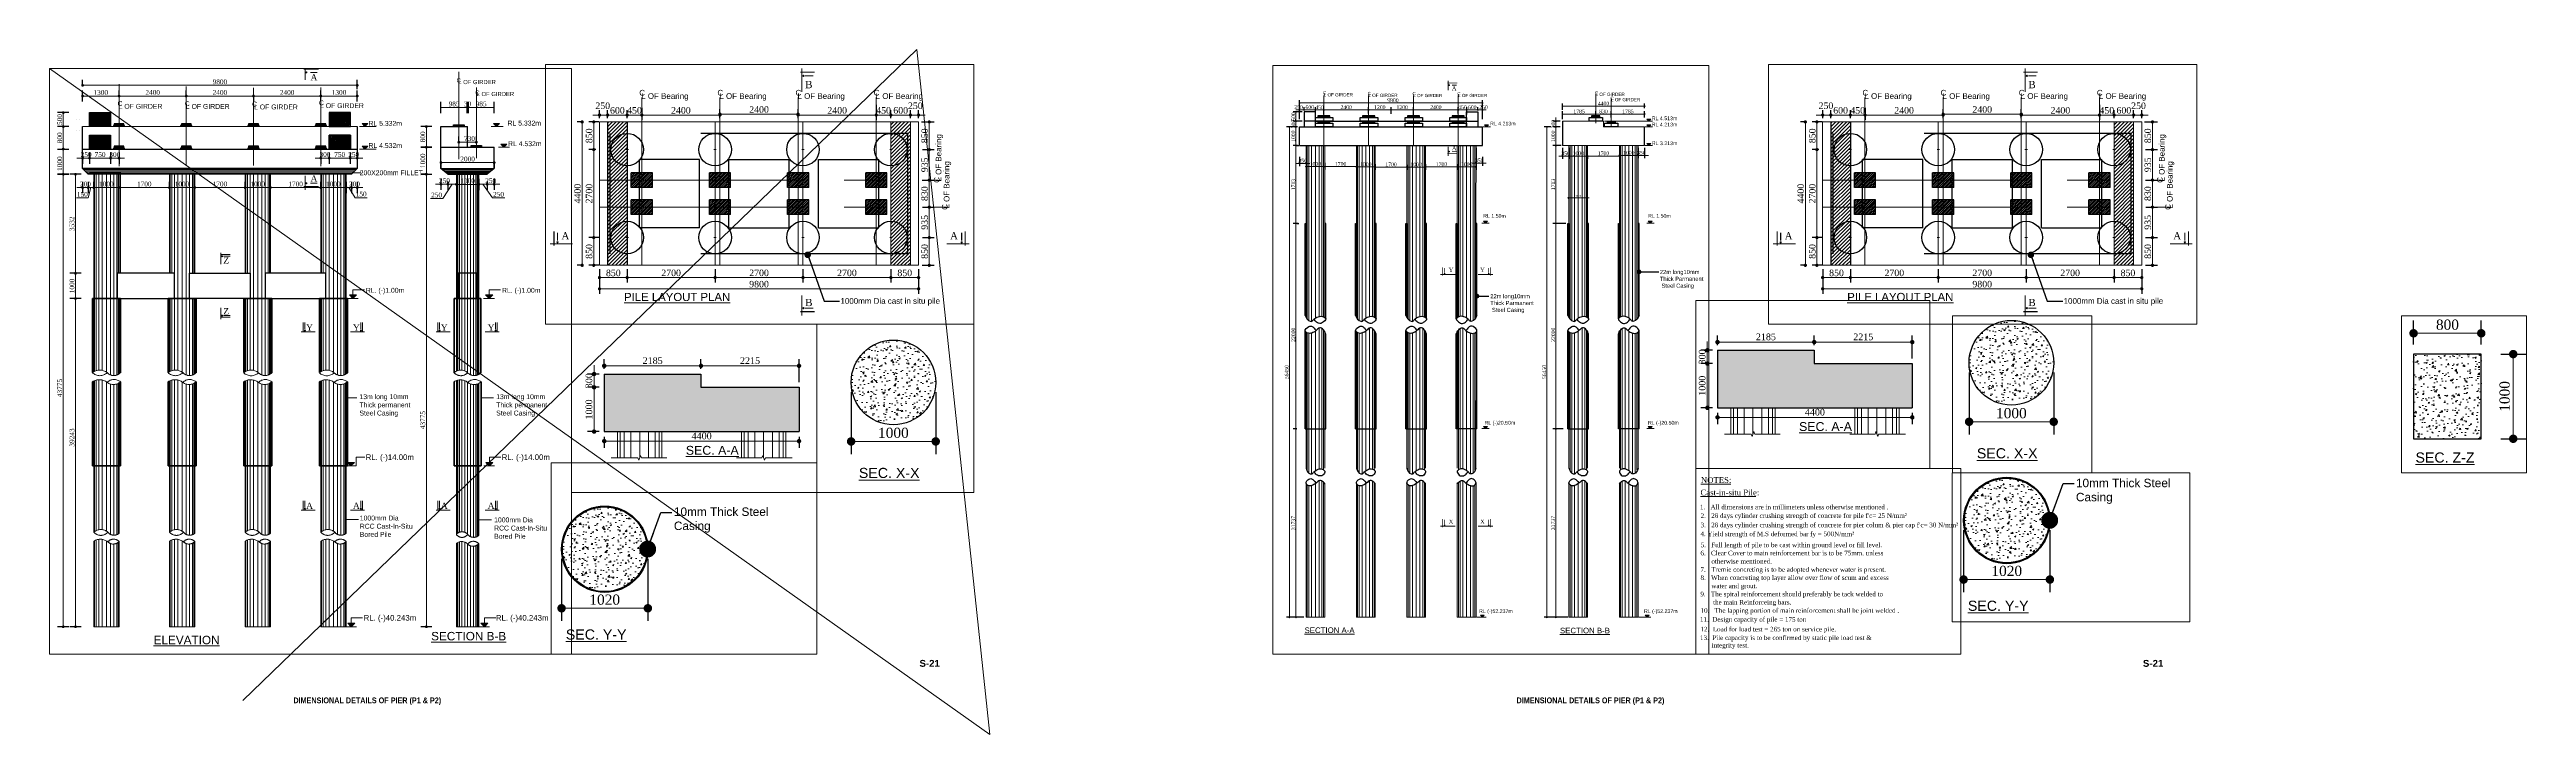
# Paper-space layout 'Layout1 (2)' of a CAD drawing. Header units: millimetres. Extents: x 1381 to 2456, y -1034 to -737.
# The model-space entities are those that its viewports show. They can reach past a viewport. Long polylines and large blocks are cut down to what shows.
import ezdxf

# ---------------------------------------------------------------- set-up
doc = ezdxf.new("R2010")
doc.units = ezdxf.units.MM
doc.header["$PDMODE"] = 2
for name, pattern in [('CENTER', [2, 1.25, -0.25, 0.25, -0.25]), ('DASHED', [0.75, 0.5, -0.25]), ('HIDDEN', [9.525, 6.35, -3.175])]:
    doc.linetypes.add(name, pattern=pattern)
doc.layers.get('Defpoints').update_dxf_attribs({"lineweight": 13})
for name, color, linetype, lineweight in [('Abutment W Line', 30, 'Continuous', 18), ('Center Line', 34, 'Continuous', 15), ('Deck Slab', 171, 'Continuous', 18), ('dim', 96, 'Continuous', 25), ('Dimision', 96, 'Continuous', 18), ('hatch', 65, 'Continuous', 15), ('hatch nok', 253, 'Continuous', 5), ('Hatching', 65, 'Continuous', 20), ('Pile', 11, 'Continuous', 15), ('Steel Casing', 70, 'Continuous', 30), ('Text', 7, 'Continuous', 15)]:
    doc.layers.add(name, color=color, linetype=linetype, lineweight=lineweight)
doc.layers.add('Pire Line', color=11, linetype='Continuous')
doc.styles.add('ROMANS', font='arial.ttf', dxfattribs={"height": 200})
doc.styles.get("Standard").update_dxf_attribs({"font": 'times.ttf'})
doc.styles.add('text', font='arial.ttf')
doc.dimstyles.new('dim_75', dxfattribs={"dimscale": 0, "dimtxt": 100, "dimasz": 1.25, "dimexe": 35, "dimexo": 35, "dimgap": 50, "dimtad": 1, "dimdec": 0, "dimtxsty": 'Standard', "dimblk": 'D_TIC', "dimcen": 52.5, "dimclrd": 256, "dimclre": 256, "dimclrt": 256, "dimadec": 0, "dimazin": 0, "dimtfac": 1, "dimtdec": 0, "dimtix": 1, "dimtmove": 0, "dimatfit": 3, "dimldrblk": 'DOT', "dimfxl": 35, "dimfxlon": 1, "dimlwd": -1, "dimarcsym": 0})
doc.dimstyles.new('ISO-25', dxfattribs={"dimtxt": 175, "dimasz": 100, "dimexe": 65, "dimexo": 115.625, "dimgap": 40, "dimtad": 1, "dimtoh": 1, "dimdec": 0, "dimtxsty": 'Standard', "dimblk": 'DOT', "dimcen": 300, "dimclrd": 256, "dimclre": 256, "dimclrt": 256, "dimadec": 0, "dimazin": 0, "dimtfac": 1, "dimtdec": 0, "dimtix": 1, "dimtmove": 0, "dimatfit": 3, "dimldrblk": 'DOT', "dimfxl": 75, "dimlwd": -1, "dimarcsym": 0})
doc.dimstyles.get("Standard").update_dxf_attribs({"dimtxt": 100, "dimasz": 100, "dimexe": 100, "dimexo": 100, "dimgap": 50, "dimtad": 1, "dimdec": 0, "dimlfac": -1, "dimzin": 0, "dimdsep": 46, "dimtxsty": 'Standard', "dimblk": 'DOT', "dimcen": 0, "dimclrd": 4, "dimclre": 4, "dimclrt": 4, "dimadec": 0, "dimazin": 0, "dimtfac": 1, "dimtdec": 0, "dimtix": 1, "dimtofl": 0, "dimtmove": 0, "dimatfit": 3, "dimfxl": 80, "dimtolj": 1, "dimtzin": 0, "dimlwd": 15, "dimarcsym": 2})
pattern_1 = [(45, (213515.25, 55351.82), (-56.1266, 56.1266), [])]

# ---------------------------------------------------------------- blocks, each defined once
blk = doc.blocks.new('_Dot')
at = {"color": 0, "linetype": 'ByBlock', "lineweight": -2}
blk.add_line((-0.5, 0), (-1, 0), dxfattribs=at)
at = {"color": 0, "linetype": 'ByBlock', "const_width": 0.5}
blk.add_lwpolyline([(-0.25, 0, 1), (0.25, 0, 1)], format="xyb", close=True, dxfattribs=at)
blk = doc.blocks.new('*D185')
at = {"layer": 'Defpoints', "color": 0, "ltscale": 3, "transparency": 16777216}
for p in [(-153695, 218924), (-153695, 218817), (-154995, 217406)]:
    blk.add_point(p, dxfattribs=at)
at = {"layer": 'Dimision', "lineweight": -2, "ltscale": 3, "transparency": 16777216}
for p, q in [((-154995, 218724), (-154995, 219124)), ((-153695, 218924), (-153695, 219124))]:
    blk.add_line(p, q, dxfattribs=at)
at = {"layer": 'Dimision', "ltscale": 3, "transparency": 16777216}
blk.add_line((-154895, 218924), (-153795, 218924), dxfattribs=at)
at = {"layer": 'Dimision', "ltscale": 3, "transparency": 16777216, "xscale": 100, "yscale": 100, "zscale": 100, "rotation": 180}
blk.add_blockref('_Dot', (-154995, 218924), dxfattribs=at)
at = {"layer": 'Dimision', "ltscale": 3, "transparency": 16777216, "xscale": 100, "yscale": 100, "zscale": 100}
blk.add_blockref('_Dot', (-153695, 218924), dxfattribs=at)
at = {"layer": 'Dimision', "ltscale": 3, "transparency": 16777216, "insert": (-154345, 219051), "char_height": 170, "attachment_point": 5}
blk.add_mtext('1300', dxfattribs=at)
blk = doc.blocks.new('*D186')
at = {"layer": 'Defpoints', "color": 0, "ltscale": 3, "transparency": 16777216}
for p in [(-153695, 218924), (-153695, 218817), (-151295, 218817)]:
    blk.add_point(p, dxfattribs=at)
at = {"layer": 'Dimision', "lineweight": -2, "ltscale": 3, "transparency": 16777216}
for p, q in [((-153695, 218924), (-153695, 219124)), ((-151295, 218924), (-151295, 219124))]:
    blk.add_line(p, q, dxfattribs=at)
at = {"layer": 'Dimision', "ltscale": 3, "transparency": 16777216}
blk.add_line((-151395, 218924), (-153595, 218924), dxfattribs=at)
at = {"layer": 'Dimision', "ltscale": 3, "transparency": 16777216, "xscale": 100, "yscale": 100, "zscale": 100, "rotation": 180}
blk.add_blockref('_Dot', (-153695, 218924), dxfattribs=at)
at = {"layer": 'Dimision', "ltscale": 3, "transparency": 16777216, "xscale": 100, "yscale": 100, "zscale": 100}
blk.add_blockref('_Dot', (-151295, 218924), dxfattribs=at)
at = {"layer": 'Dimision', "ltscale": 3, "transparency": 16777216, "insert": (-152495, 219051), "char_height": 170, "attachment_point": 5}
blk.add_mtext('2400', dxfattribs=at)
blk = doc.blocks.new('*D187')
at = {"layer": 'Defpoints', "color": 0, "ltscale": 3, "transparency": 16777216}
for p in [(-145195, 218924), (-146495, 218281), (-145195, 217648)]:
    blk.add_point(p, dxfattribs=at)
at = {"layer": 'Dimision', "lineweight": -2, "ltscale": 3, "transparency": 16777216}
for p, q in [((-146495, 218724), (-146495, 219124)), ((-145195, 218724), (-145195, 219124))]:
    blk.add_line(p, q, dxfattribs=at)
at = {"layer": 'Dimision', "ltscale": 3, "transparency": 16777216}
blk.add_line((-146395, 218924), (-145295, 218924), dxfattribs=at)
at = {"layer": 'Dimision', "ltscale": 3, "transparency": 16777216, "xscale": 100, "yscale": 100, "zscale": 100, "rotation": 180}
blk.add_blockref('_Dot', (-146495, 218924), dxfattribs=at)
at = {"layer": 'Dimision', "ltscale": 3, "transparency": 16777216, "xscale": 100, "yscale": 100, "zscale": 100}
blk.add_blockref('_Dot', (-145195, 218924), dxfattribs=at)
at = {"layer": 'Dimision', "ltscale": 3, "transparency": 16777216, "insert": (-145845, 219051), "char_height": 170, "attachment_point": 5}
blk.add_mtext('1300', dxfattribs=at)
blk = doc.blocks.new('*D188')
at = {"layer": 'Defpoints', "color": 0, "ltscale": 3, "transparency": 16777216}
for p in [(-148895, 219031), (-151295, 218924), (-151295, 218817)]:
    blk.add_point(p, dxfattribs=at)
at = {"layer": 'Dimision', "lineweight": -2, "ltscale": 3, "transparency": 16777216}
for p, q in [((-151295, 218924), (-151295, 219124)), ((-148895, 218924), (-148895, 218724))]:
    blk.add_line(p, q, dxfattribs=at)
at = {"layer": 'Dimision', "ltscale": 3, "transparency": 16777216}
blk.add_line((-148995, 218924), (-151195, 218924), dxfattribs=at)
at = {"layer": 'Dimision', "ltscale": 3, "transparency": 16777216, "xscale": 100, "yscale": 100, "zscale": 100, "rotation": 180}
blk.add_blockref('_Dot', (-151295, 218924), dxfattribs=at)
at = {"layer": 'Dimision', "ltscale": 3, "transparency": 16777216, "xscale": 100, "yscale": 100, "zscale": 100}
blk.add_blockref('_Dot', (-148895, 218924), dxfattribs=at)
at = {"layer": 'Dimision', "ltscale": 3, "transparency": 16777216, "insert": (-150095, 219051), "char_height": 170, "attachment_point": 5}
blk.add_mtext('2400', dxfattribs=at)
blk = doc.blocks.new('*D189')
at = {"layer": 'Defpoints', "color": 0, "ltscale": 3, "transparency": 16777216}
for p in [(-145195, 219306), (-154995, 219164), (-145195, 219047)]:
    blk.add_point(p, dxfattribs=at)
at = {"layer": 'Dimision', "lineweight": -2, "ltscale": 3, "transparency": 16777216}
for p, q in [((-154995, 219280), (-154995, 219506)), ((-145195, 219163), (-145195, 219506))]:
    blk.add_line(p, q, dxfattribs=at)
at = {"layer": 'Dimision', "ltscale": 3, "transparency": 16777216}
blk.add_line((-154895, 219306), (-145295, 219306), dxfattribs=at)
at = {"layer": 'Dimision', "ltscale": 3, "transparency": 16777216, "xscale": 100, "yscale": 100, "zscale": 100, "rotation": 180}
blk.add_blockref('_Dot', (-154995, 219306), dxfattribs=at)
at = {"layer": 'Dimision', "ltscale": 3, "transparency": 16777216, "xscale": 100, "yscale": 100, "zscale": 100}
blk.add_blockref('_Dot', (-145195, 219306), dxfattribs=at)
at = {"layer": 'Dimision', "ltscale": 3, "transparency": 16777216, "insert": (-150095, 219432), "char_height": 170, "attachment_point": 5}
blk.add_mtext('9800', dxfattribs=at)
blk = doc.blocks.new('*D190')
at = {"layer": 'Defpoints', "color": 0, "ltscale": 3, "transparency": 16777216}
for p in [(-156873, 217034), (-157071, 216135), (-155685, 216135)]:
    blk.add_point(p, dxfattribs=at)
at = {"layer": 'Dimision', "lineweight": -2, "ltscale": 3, "transparency": 16777216}
for p, q in [((-155885, 217034), (-155485, 217034)), ((-155885, 216135), (-155485, 216135))]:
    blk.add_line(p, q, dxfattribs=at)
at = {"layer": 'Dimision', "ltscale": 3, "transparency": 16777216}
blk.add_line((-155685, 216934), (-155685, 216235), dxfattribs=at)
at = {"layer": 'Dimision', "ltscale": 3, "transparency": 16777216, "xscale": 100, "yscale": 100, "zscale": 100}
for p, rotation in [((-155685, 217034), 90), ((-155685, 216135), 270)]:
    blk.add_blockref('_Dot', p, dxfattribs=dict(at, rotation=rotation))
at = {"layer": 'Dimision', "ltscale": 3, "transparency": 16777216, "insert": (-155811, 216515), "char_height": 170, "attachment_point": 5, "rotation": 90}
blk.add_mtext('1000', dxfattribs=at)
blk = doc.blocks.new('*D191')
at = {"layer": 'Defpoints', "color": 0, "ltscale": 3, "transparency": 16777216}
for p in [(-153911, 212603), (-155248, 211703), (-153841, 211703)]:
    blk.add_point(p, dxfattribs=at)
at = {"layer": 'Dimision', "lineweight": -2, "ltscale": 3, "transparency": 16777216}
for p, q in [((-155048, 212603), (-155448, 212603)), ((-155048, 211703), (-155448, 211703))]:
    blk.add_line(p, q, dxfattribs=at)
at = {"layer": 'Dimision', "ltscale": 3, "transparency": 16777216}
blk.add_line((-155248, 212503), (-155248, 211803), dxfattribs=at)
at = {"layer": 'Dimision', "ltscale": 3, "transparency": 16777216, "xscale": 100, "yscale": 100, "zscale": 100}
for p, rotation in [((-155248, 212603), 90), ((-155248, 211703), 270)]:
    blk.add_blockref('_Dot', p, dxfattribs=dict(at, rotation=rotation))
at = {"layer": 'Dimision', "ltscale": 3, "transparency": 16777216, "insert": (-155374, 212153), "char_height": 170, "attachment_point": 5, "rotation": 90}
blk.add_mtext('1000', dxfattribs=at)
blk = doc.blocks.new('*D192')
at = {"layer": 'Defpoints', "color": 0, "ltscale": 3, "transparency": 16777216}
for p in [(-155248, 211703), (-154948, 211703), (-154174, 199999)]:
    blk.add_point(p, dxfattribs=at)
at = {"layer": 'Dimision', "lineweight": -2, "ltscale": 3, "transparency": 16777216}
for p, q in [((-155064, 211703), (-155448, 211703)), ((-155048, 199999), (-155448, 199999))]:
    blk.add_line(p, q, dxfattribs=at)
at = {"layer": 'Dimision', "ltscale": 3, "transparency": 16777216}
blk.add_line((-155248, 200099), (-155248, 211603), dxfattribs=at)
at = {"layer": 'Dimision', "ltscale": 3, "transparency": 16777216, "xscale": 100, "yscale": 100, "zscale": 100}
for p, rotation in [((-155248, 211703), 90), ((-155248, 199999), 270)]:
    blk.add_blockref('_Dot', p, dxfattribs=dict(at, rotation=rotation))
at = {"layer": 'Dimision', "ltscale": 3, "transparency": 16777216, "insert": (-155375, 206746), "char_height": 170, "width": 596.53, "attachment_point": 5, "rotation": 90}
blk.add_mtext('39243', dxfattribs=at)
blk = doc.blocks.new('*D193')
at = {"layer": 'Defpoints', "color": 0, "ltscale": 3, "transparency": 16777216}
for p in [(-155685, 216135), (-155090, 216135), (-154510, 199999)]:
    blk.add_point(p, dxfattribs=at)
at = {"layer": 'Dimision', "lineweight": -2, "ltscale": 3, "transparency": 16777216}
for p, q in [((-155485, 216135), (-155885, 216135)), ((-155485, 199999), (-155885, 199999))]:
    blk.add_line(p, q, dxfattribs=at)
at = {"layer": 'Dimision', "ltscale": 3, "transparency": 16777216}
blk.add_line((-155685, 200099), (-155685, 216035), dxfattribs=at)
at = {"layer": 'Dimision', "ltscale": 3, "transparency": 16777216, "xscale": 100, "yscale": 100, "zscale": 100}
for p, rotation in [((-155685, 216135), 90), ((-155685, 199999), 270)]:
    blk.add_blockref('_Dot', p, dxfattribs=dict(at, rotation=rotation))
at = {"layer": 'Dimision', "ltscale": 3, "transparency": 16777216, "insert": (-155811, 208512), "char_height": 170, "attachment_point": 5, "rotation": 90}
blk.add_mtext('43775', dxfattribs=at)
blk = doc.blocks.new('*D194')
at = {"layer": 'Defpoints', "color": 0, "ltscale": 3, "transparency": 16777216}
for p in [(-142207, 216118), (-141957, 215918), (-141957, 215777)]:
    blk.add_point(p, dxfattribs=at)
at = {"layer": 'Dimision', "ltscale": 3, "transparency": 16777216}
for p, q in [((-142307, 215777), (-142407, 215777)), ((-142207, 215777), (-141957, 215777)), ((-141857, 215777), (-141757, 215777))]:
    blk.add_line(p, q, dxfattribs=at)
at = {"layer": 'Dimision', "lineweight": -2, "ltscale": 3, "transparency": 16777216}
for p, q in [((-142207, 215977), (-142207, 215577)), ((-141957, 215802), (-141957, 215577))]:
    blk.add_line(p, q, dxfattribs=at)
at = {"layer": 'Dimision', "ltscale": 3, "transparency": 16777216, "xscale": 100, "yscale": 100, "zscale": 100}
blk.add_blockref('_Dot', (-142207, 215777), dxfattribs=at)
at = {"layer": 'Dimision', "ltscale": 3, "transparency": 16777216, "xscale": 100, "yscale": 100, "zscale": 100, "rotation": 180}
blk.add_blockref('_Dot', (-141957, 215777), dxfattribs=at)
at = {"layer": 'Dimision', "ltscale": 3, "transparency": 16777216, "insert": (-142082, 215903), "char_height": 170, "attachment_point": 5}
blk.add_mtext('250', dxfattribs=at)
blk = doc.blocks.new('*D195')
at = {"layer": 'Defpoints', "color": 0, "ltscale": 3, "transparency": 16777216}
for p in [(-142207, 217095), (-143304, 216135), (-142728, 216135)]:
    blk.add_point(p, dxfattribs=at)
at = {"layer": 'Dimision', "lineweight": -2, "ltscale": 3, "transparency": 16777216}
for p, q in [((-142528, 217095), (-142928, 217095)), ((-142928, 216135), (-142528, 216135))]:
    blk.add_line(p, q, dxfattribs=at)
at = {"layer": 'Dimision', "ltscale": 3, "transparency": 16777216}
blk.add_line((-142728, 216995), (-142728, 216235), dxfattribs=at)
at = {"layer": 'Dimision', "ltscale": 3, "transparency": 16777216, "xscale": 100, "yscale": 100, "zscale": 100}
for p, rotation in [((-142728, 217095), 90), ((-142728, 216135), 270)]:
    blk.add_blockref('_Dot', p, dxfattribs=dict(at, rotation=rotation))
at = {"layer": 'Dimision', "ltscale": 3, "transparency": 16777216, "insert": (-142855, 216615), "char_height": 170, "attachment_point": 5, "rotation": 90}
blk.add_mtext('1000', dxfattribs=at)
blk = doc.blocks.new('*D214')
at = {"layer": 'Defpoints', "color": 0, "ltscale": 3, "transparency": 16777216}
for p in [(-142207, 216580), (-140307, 216583), (-140307, 216551)]:
    blk.add_point(p, dxfattribs=at)
at = {"layer": 'Dimision', "lineweight": -2, "ltscale": 3, "transparency": 16777216}
for p, q in [((-142207, 216551), (-142207, 216351)), ((-140307, 216551), (-140307, 216351))]:
    blk.add_line(p, q, dxfattribs=at)
at = {"layer": 'Dimision', "ltscale": 3, "transparency": 16777216}
blk.add_line((-142107, 216551), (-140407, 216551), dxfattribs=at)
at = {"layer": 'Dimision', "ltscale": 3, "transparency": 16777216, "xscale": 100, "yscale": 100, "zscale": 100, "rotation": 180}
blk.add_blockref('_Dot', (-142207, 216551), dxfattribs=at)
at = {"layer": 'Dimision', "ltscale": 3, "transparency": 16777216, "xscale": 100, "yscale": 100, "zscale": 100}
blk.add_blockref('_Dot', (-140307, 216551), dxfattribs=at)
at = {"layer": 'Dimision', "ltscale": 3, "transparency": 16777216, "insert": (-141257, 216677), "char_height": 170, "attachment_point": 5}
blk.add_mtext('2000', dxfattribs=at)
blk = doc.blocks.new('*D196')
at = {"layer": 'Defpoints', "color": 0, "ltscale": 3, "transparency": 16777216}
for p in [(-141657, 216050), (-141957, 215986), (-141657, 215777)]:
    blk.add_point(p, dxfattribs=at)
at = {"layer": 'Dimision', "ltscale": 3, "transparency": 16777216}
for p, q in [((-141807, 215777), (-142141, 215268)), ((-141857, 215777), (-141757, 215777)), ((-142141, 215268), (-142583, 215268))]:
    blk.add_line(p, q, dxfattribs=at)
at = {"layer": 'Dimision', "lineweight": -2, "ltscale": 3, "transparency": 16777216}
for p, q in [((-141957, 215871), (-141957, 215577)), ((-141657, 215934), (-141657, 215577))]:
    blk.add_line(p, q, dxfattribs=at)
at = {"layer": 'Dimision', "ltscale": 3, "transparency": 16777216, "xscale": 100, "yscale": 100, "zscale": 100, "rotation": 180}
blk.add_blockref('_Dot', (-141957, 215777), dxfattribs=at)
at = {"layer": 'Dimision', "ltscale": 3, "transparency": 16777216, "xscale": 100, "yscale": 100, "zscale": 100}
blk.add_blockref('_Dot', (-141657, 215777), dxfattribs=at)
at = {"layer": 'Dimision', "ltscale": 3, "transparency": 16777216, "insert": (-142362, 215394), "char_height": 170, "attachment_point": 5}
blk.add_mtext('250', dxfattribs=at)
blk = doc.blocks.new('*D215')
at = {"layer": 'Defpoints', "color": 0, "ltscale": 3, "transparency": 16777216}
for p in [(-141569, 217276), (-141569, 217135), (-140944, 217135)]:
    blk.add_point(p, dxfattribs=at)
at = {"layer": 'Dimision', "lineweight": -2, "ltscale": 3, "transparency": 16777216}
for p, q in [((-141569, 217250), (-141569, 217476)), ((-140944, 217250), (-140944, 217476))]:
    blk.add_line(p, q, dxfattribs=at)
at = {"layer": 'Dimision', "ltscale": 3, "transparency": 16777216}
blk.add_line((-141044, 217276), (-141469, 217276), dxfattribs=at)
at = {"layer": 'Dimision', "ltscale": 3, "transparency": 16777216, "xscale": 100, "yscale": 100, "zscale": 100, "rotation": 180}
blk.add_blockref('_Dot', (-141569, 217276), dxfattribs=at)
at = {"layer": 'Dimision', "ltscale": 3, "transparency": 16777216, "xscale": 100, "yscale": 100, "zscale": 100}
blk.add_blockref('_Dot', (-140944, 217276), dxfattribs=at)
at = {"layer": 'Dimision', "ltscale": 3, "transparency": 16777216, "insert": (-141190, 217403), "char_height": 170, "attachment_point": 5}
blk.add_mtext('730', dxfattribs=at)
blk = doc.blocks.new('*D216')
at = {"layer": 'Defpoints', "color": 0, "ltscale": 3, "transparency": 16777216}
for p in [(-141657, 216135), (-140857, 216135), (-140857, 215773)]:
    blk.add_point(p, dxfattribs=at)
at = {"layer": 'Dimision', "lineweight": -2, "ltscale": 3, "transparency": 16777216}
for p, q in [((-141657, 215973), (-141657, 215573)), ((-140857, 215973), (-140857, 215573))]:
    blk.add_line(p, q, dxfattribs=at)
at = {"layer": 'Dimision', "ltscale": 3, "transparency": 16777216}
blk.add_line((-141557, 215773), (-140957, 215773), dxfattribs=at)
at = {"layer": 'Dimision', "ltscale": 3, "transparency": 16777216, "xscale": 100, "yscale": 100, "zscale": 100, "rotation": 180}
blk.add_blockref('_Dot', (-141657, 215773), dxfattribs=at)
at = {"layer": 'Dimision', "ltscale": 3, "transparency": 16777216, "xscale": 100, "yscale": 100, "zscale": 100}
blk.add_blockref('_Dot', (-140857, 215773), dxfattribs=at)
at = {"layer": 'Dimision', "ltscale": 3, "transparency": 16777216, "insert": (-141257, 215900), "char_height": 170, "attachment_point": 5}
blk.add_mtext('1000', dxfattribs=at)
blk = doc.blocks.new('*D197')
at = {"layer": 'Defpoints', "color": 0, "ltscale": 3, "transparency": 16777216}
for p in [(-140307, 216118), (-140557, 215918), (-140557, 215777)]:
    blk.add_point(p, dxfattribs=at)
at = {"layer": 'Dimision', "ltscale": 3, "transparency": 16777216}
for p, q in [((-140657, 215777), (-140757, 215777)), ((-140307, 215777), (-140557, 215777)), ((-140207, 215777), (-140107, 215777))]:
    blk.add_line(p, q, dxfattribs=at)
at = {"layer": 'Dimision', "lineweight": -2, "ltscale": 3, "transparency": 16777216}
for p, q in [((-140557, 215802), (-140557, 215577)), ((-140307, 215977), (-140307, 215577))]:
    blk.add_line(p, q, dxfattribs=at)
at = {"layer": 'Dimision', "ltscale": 3, "transparency": 16777216, "xscale": 100, "yscale": 100, "zscale": 100}
blk.add_blockref('_Dot', (-140557, 215777), dxfattribs=at)
at = {"layer": 'Dimision', "ltscale": 3, "transparency": 16777216, "xscale": 100, "yscale": 100, "zscale": 100, "rotation": 180}
blk.add_blockref('_Dot', (-140307, 215777), dxfattribs=at)
at = {"layer": 'Dimision', "ltscale": 3, "transparency": 16777216, "insert": (-140432, 215903), "char_height": 170, "attachment_point": 5}
blk.add_mtext('250', dxfattribs=at)
blk = doc.blocks.new('*D198')
at = {"layer": 'Defpoints', "color": 0, "ltscale": 3, "transparency": 16777216}
for p in [(-140857, 216050), (-140857, 215777), (-140557, 215986)]:
    blk.add_point(p, dxfattribs=at)
at = {"layer": 'Dimision', "lineweight": -2, "ltscale": 3, "transparency": 16777216}
for p, q in [((-140857, 215934), (-140857, 215577)), ((-140557, 215871), (-140557, 215577))]:
    blk.add_line(p, q, dxfattribs=at)
at = {"layer": 'Dimision', "ltscale": 3, "transparency": 16777216}
for p, q in [((-140657, 215777), (-140757, 215777)), ((-140707, 215777), (-140372, 215293)), ((-140372, 215293), (-139930, 215293))]:
    blk.add_line(p, q, dxfattribs=at)
at = {"layer": 'Dimision', "ltscale": 3, "transparency": 16777216, "xscale": 100, "yscale": 100, "zscale": 100, "rotation": 180}
blk.add_blockref('_Dot', (-140857, 215777), dxfattribs=at)
at = {"layer": 'Dimision', "ltscale": 3, "transparency": 16777216, "xscale": 100, "yscale": 100, "zscale": 100}
blk.add_blockref('_Dot', (-140557, 215777), dxfattribs=at)
at = {"layer": 'Dimision', "ltscale": 3, "transparency": 16777216, "insert": (-140151, 215419), "char_height": 170, "attachment_point": 5}
blk.add_mtext('250', dxfattribs=at)
blk = doc.blocks.new('*D199')
at = {"layer": 'Defpoints', "color": 0, "ltscale": 3, "transparency": 16777216}
for p in [(-142728, 216135), (-142728, 216135), (-142370, 199999)]:
    blk.add_point(p, dxfattribs=at)
at = {"layer": 'Dimision', "lineweight": -2, "ltscale": 3, "transparency": 16777216}
for p, q in [((-142728, 216135), (-142928, 216135)), ((-142528, 199999), (-142928, 199999))]:
    blk.add_line(p, q, dxfattribs=at)
at = {"layer": 'Dimision', "ltscale": 3, "transparency": 16777216}
blk.add_line((-142728, 200099), (-142728, 216035), dxfattribs=at)
at = {"layer": 'Dimision', "ltscale": 3, "transparency": 16777216, "xscale": 100, "yscale": 100, "zscale": 100}
for p, rotation in [((-142728, 216135), 90), ((-142728, 199999), 270)]:
    blk.add_blockref('_Dot', p, dxfattribs=dict(at, rotation=rotation))
at = {"layer": 'Dimision', "ltscale": 3, "transparency": 16777216, "insert": (-142855, 207367), "char_height": 170, "attachment_point": 5, "rotation": 90}
blk.add_mtext('43775', dxfattribs=at)
blk = doc.blocks.new('*D217')
at = {"layer": 'Defpoints', "color": 0, "ltscale": 3, "transparency": 16777216}
for p in [(-153695, 219075), (-153995, 217284), (-153695, 216710)]:
    blk.add_point(p, dxfattribs=at)
at = {"layer": 'Dimision', "ltscale": 3, "transparency": 16777216}
for p, q in [((-154095, 216710), (-154195, 216710)), ((-153995, 216710), (-153695, 216710)), ((-153595, 216710), (-153495, 216710))]:
    blk.add_line(p, q, dxfattribs=at)
at = {"layer": 'Dimision', "lineweight": -2, "ltscale": 3, "transparency": 16777216}
for p, q in [((-153995, 216910), (-153995, 216510)), ((-153695, 216910), (-153695, 216510))]:
    blk.add_line(p, q, dxfattribs=at)
at = {"layer": 'Dimision', "ltscale": 3, "transparency": 16777216, "xscale": 100, "yscale": 100, "zscale": 100}
blk.add_blockref('_Dot', (-153995, 216710), dxfattribs=at)
at = {"layer": 'Dimision', "ltscale": 3, "transparency": 16777216, "xscale": 100, "yscale": 100, "zscale": 100, "rotation": 180}
blk.add_blockref('_Dot', (-153695, 216710), dxfattribs=at)
at = {"layer": 'Dimision', "ltscale": 3, "transparency": 16777216, "insert": (-153845, 216836), "char_height": 170, "attachment_point": 5}
blk.add_mtext('300', dxfattribs=at)
blk = doc.blocks.new('*D213')
at = {"layer": 'Defpoints', "color": 0, "ltscale": 3, "transparency": 16777216}
for p in [(-148895, 219031), (-146495, 218924), (-146495, 218817)]:
    blk.add_point(p, dxfattribs=at)
at = {"layer": 'Dimision', "lineweight": -2, "ltscale": 3, "transparency": 16777216}
for p, q in [((-146495, 218924), (-146495, 219124)), ((-148895, 218924), (-148895, 218724))]:
    blk.add_line(p, q, dxfattribs=at)
at = {"layer": 'Dimision', "ltscale": 3, "transparency": 16777216}
blk.add_line((-148795, 218924), (-146595, 218924), dxfattribs=at)
at = {"layer": 'Dimision', "ltscale": 3, "transparency": 16777216, "xscale": 100, "yscale": 100, "zscale": 100, "rotation": 180}
blk.add_blockref('_Dot', (-148895, 218924), dxfattribs=at)
at = {"layer": 'Dimision', "ltscale": 3, "transparency": 16777216, "xscale": 100, "yscale": 100, "zscale": 100}
blk.add_blockref('_Dot', (-146495, 218924), dxfattribs=at)
at = {"layer": 'Dimision', "ltscale": 3, "transparency": 16777216, "insert": (-147695, 219051), "char_height": 170, "attachment_point": 5}
blk.add_mtext('2400', dxfattribs=at)
blk = doc.blocks.new('*D218')
at = {"layer": 'Defpoints', "color": 0, "ltscale": 3, "transparency": 16777216}
for p in [(-145595, 216135), (-145395, 216135), (-145595, 215659)]:
    blk.add_point(p, dxfattribs=at)
at = {"layer": 'Dimision', "lineweight": -2, "ltscale": 3, "transparency": 16777216}
for p, q in [((-145595, 215859), (-145595, 215459)), ((-145395, 215859), (-145395, 215459))]:
    blk.add_line(p, q, dxfattribs=at)
at = {"layer": 'Dimision', "ltscale": 3, "transparency": 16777216}
for p, q in [((-145695, 215659), (-145795, 215659)), ((-145395, 215659), (-145595, 215659)), ((-145395, 215659), (-145595, 215659)), ((-145495, 215659), (-145263, 215298)), ((-145295, 215659), (-145195, 215659)), ((-145263, 215298), (-144844, 215298))]:
    blk.add_line(p, q, dxfattribs=at)
at = {"layer": 'Dimision', "ltscale": 3, "transparency": 16777216, "xscale": 100, "yscale": 100, "zscale": 100}
blk.add_blockref('_Dot', (-145595, 215659), dxfattribs=at)
at = {"layer": 'Dimision', "ltscale": 3, "transparency": 16777216, "xscale": 100, "yscale": 100, "zscale": 100, "rotation": 180}
blk.add_blockref('_Dot', (-145395, 215659), dxfattribs=at)
at = {"layer": 'Dimision', "ltscale": 3, "transparency": 16777216, "insert": (-145054, 215425), "char_height": 170, "attachment_point": 5}
blk.add_mtext('150', dxfattribs=at)
blk = doc.blocks.new('*D219')
at = {"layer": 'Defpoints', "color": 0, "ltscale": 3, "transparency": 16777216}
for p in [(-145595, 216135), (-146495, 215659), (-146495, 215659)]:
    blk.add_point(p, dxfattribs=at)
at = {"layer": 'Dimision', "lineweight": -2, "ltscale": 3, "transparency": 16777216}
for p, q in [((-145595, 215859), (-145595, 215459)), ((-146495, 215659), (-146495, 215459))]:
    blk.add_line(p, q, dxfattribs=at)
at = {"layer": 'Dimision', "ltscale": 3, "transparency": 16777216}
blk.add_line((-145695, 215659), (-146395, 215659), dxfattribs=at)
at = {"layer": 'Dimision', "ltscale": 3, "transparency": 16777216, "xscale": 100, "yscale": 100, "zscale": 100, "rotation": 180}
blk.add_blockref('_Dot', (-146495, 215659), dxfattribs=at)
at = {"layer": 'Dimision', "ltscale": 3, "transparency": 16777216, "xscale": 100, "yscale": 100, "zscale": 100}
blk.add_blockref('_Dot', (-145595, 215659), dxfattribs=at)
at = {"layer": 'Dimision', "ltscale": 3, "transparency": 16777216, "insert": (-146045, 215785), "char_height": 170, "attachment_point": 5}
blk.add_mtext('1000', dxfattribs=at)
blk = doc.blocks.new('*D220')
at = {"layer": 'Defpoints', "color": 0, "ltscale": 3, "transparency": 16777216}
for p in [(-148295, 215659), (-148295, 215659), (-146495, 215659)]:
    blk.add_point(p, dxfattribs=at)
at = {"layer": 'Dimision', "lineweight": -2, "ltscale": 3, "transparency": 16777216}
for p, q in [((-148295, 215659), (-148295, 215859)), ((-146495, 215659), (-146495, 215859))]:
    blk.add_line(p, q, dxfattribs=at)
at = {"layer": 'Dimision', "ltscale": 3, "transparency": 16777216}
blk.add_line((-146595, 215659), (-148195, 215659), dxfattribs=at)
at = {"layer": 'Dimision', "ltscale": 3, "transparency": 16777216, "xscale": 100, "yscale": 100, "zscale": 100, "rotation": 180}
blk.add_blockref('_Dot', (-148295, 215659), dxfattribs=at)
at = {"layer": 'Dimision', "ltscale": 3, "transparency": 16777216, "xscale": 100, "yscale": 100, "zscale": 100}
blk.add_blockref('_Dot', (-146495, 215659), dxfattribs=at)
at = {"layer": 'Dimision', "ltscale": 3, "transparency": 16777216, "insert": (-147395, 215786), "char_height": 170, "attachment_point": 5}
blk.add_mtext('1700', dxfattribs=at)
blk = doc.blocks.new('*D221')
at = {"layer": 'Defpoints', "color": 0, "ltscale": 3, "transparency": 16777216}
for p in [(-149195, 215659), (-149195, 215659), (-148295, 215659)]:
    blk.add_point(p, dxfattribs=at)
at = {"layer": 'Dimision', "lineweight": -2, "ltscale": 3, "transparency": 16777216}
for p, q in [((-149195, 215659), (-149195, 215859)), ((-148295, 215659), (-148295, 215859))]:
    blk.add_line(p, q, dxfattribs=at)
at = {"layer": 'Dimision', "ltscale": 3, "transparency": 16777216}
blk.add_line((-148395, 215659), (-149095, 215659), dxfattribs=at)
at = {"layer": 'Dimision', "ltscale": 3, "transparency": 16777216, "xscale": 100, "yscale": 100, "zscale": 100, "rotation": 180}
blk.add_blockref('_Dot', (-149195, 215659), dxfattribs=at)
at = {"layer": 'Dimision', "ltscale": 3, "transparency": 16777216, "xscale": 100, "yscale": 100, "zscale": 100}
blk.add_blockref('_Dot', (-148295, 215659), dxfattribs=at)
at = {"layer": 'Dimision', "ltscale": 3, "transparency": 16777216, "insert": (-148745, 215785), "char_height": 170, "attachment_point": 5}
blk.add_mtext('1000', dxfattribs=at)
blk = doc.blocks.new('*D222')
at = {"layer": 'Defpoints', "color": 0, "ltscale": 3, "transparency": 16777216}
for p in [(-150995, 215659), (-150995, 215659), (-149195, 215659)]:
    blk.add_point(p, dxfattribs=at)
at = {"layer": 'Dimision', "lineweight": -2, "ltscale": 3, "transparency": 16777216}
for p, q in [((-150995, 215659), (-150995, 215859)), ((-149195, 215659), (-149195, 215859))]:
    blk.add_line(p, q, dxfattribs=at)
at = {"layer": 'Dimision', "ltscale": 3, "transparency": 16777216}
blk.add_line((-149295, 215659), (-150895, 215659), dxfattribs=at)
at = {"layer": 'Dimision', "ltscale": 3, "transparency": 16777216, "xscale": 100, "yscale": 100, "zscale": 100, "rotation": 180}
blk.add_blockref('_Dot', (-150995, 215659), dxfattribs=at)
at = {"layer": 'Dimision', "ltscale": 3, "transparency": 16777216, "xscale": 100, "yscale": 100, "zscale": 100}
blk.add_blockref('_Dot', (-149195, 215659), dxfattribs=at)
at = {"layer": 'Dimision', "ltscale": 3, "transparency": 16777216, "insert": (-150095, 215786), "char_height": 170, "attachment_point": 5}
blk.add_mtext('1700', dxfattribs=at)
blk = doc.blocks.new('*D223')
at = {"layer": 'Defpoints', "color": 0, "ltscale": 3, "transparency": 16777216}
for p in [(-151895, 215659), (-151895, 215659), (-150995, 215659)]:
    blk.add_point(p, dxfattribs=at)
at = {"layer": 'Dimision', "lineweight": -2, "ltscale": 3, "transparency": 16777216}
for p, q in [((-151895, 215659), (-151895, 215859)), ((-150995, 215659), (-150995, 215859))]:
    blk.add_line(p, q, dxfattribs=at)
at = {"layer": 'Dimision', "ltscale": 3, "transparency": 16777216}
blk.add_line((-151095, 215659), (-151795, 215659), dxfattribs=at)
at = {"layer": 'Dimision', "ltscale": 3, "transparency": 16777216, "xscale": 100, "yscale": 100, "zscale": 100, "rotation": 180}
blk.add_blockref('_Dot', (-151895, 215659), dxfattribs=at)
at = {"layer": 'Dimision', "ltscale": 3, "transparency": 16777216, "xscale": 100, "yscale": 100, "zscale": 100}
blk.add_blockref('_Dot', (-150995, 215659), dxfattribs=at)
at = {"layer": 'Dimision', "ltscale": 3, "transparency": 16777216, "insert": (-151445, 215785), "char_height": 170, "attachment_point": 5}
blk.add_mtext('1000', dxfattribs=at)
blk = doc.blocks.new('*D224')
at = {"layer": 'Defpoints', "color": 0, "ltscale": 3, "transparency": 16777216}
for p in [(-153695, 215659), (-153695, 215659), (-151895, 215659)]:
    blk.add_point(p, dxfattribs=at)
at = {"layer": 'Dimision', "lineweight": -2, "ltscale": 3, "transparency": 16777216}
for p, q in [((-153695, 215659), (-153695, 215859)), ((-151895, 215659), (-151895, 215859))]:
    blk.add_line(p, q, dxfattribs=at)
at = {"layer": 'Dimision', "ltscale": 3, "transparency": 16777216}
blk.add_line((-151995, 215659), (-153595, 215659), dxfattribs=at)
at = {"layer": 'Dimision', "ltscale": 3, "transparency": 16777216, "xscale": 100, "yscale": 100, "zscale": 100, "rotation": 180}
blk.add_blockref('_Dot', (-153695, 215659), dxfattribs=at)
at = {"layer": 'Dimision', "ltscale": 3, "transparency": 16777216, "xscale": 100, "yscale": 100, "zscale": 100}
blk.add_blockref('_Dot', (-151895, 215659), dxfattribs=at)
at = {"layer": 'Dimision', "ltscale": 3, "transparency": 16777216, "insert": (-152795, 215786), "char_height": 170, "attachment_point": 5}
blk.add_mtext('1700', dxfattribs=at)
blk = doc.blocks.new('*D225')
at = {"layer": 'Defpoints', "color": 0, "ltscale": 3, "transparency": 16777216}
for p in [(-154595, 215659), (-154595, 215659), (-153695, 215659)]:
    blk.add_point(p, dxfattribs=at)
at = {"layer": 'Dimision', "lineweight": -2, "ltscale": 3, "transparency": 16777216}
for p, q in [((-154595, 215659), (-154595, 215859)), ((-153695, 215659), (-153695, 215859))]:
    blk.add_line(p, q, dxfattribs=at)
at = {"layer": 'Dimision', "ltscale": 3, "transparency": 16777216}
blk.add_line((-153795, 215659), (-154495, 215659), dxfattribs=at)
at = {"layer": 'Dimision', "ltscale": 3, "transparency": 16777216, "xscale": 100, "yscale": 100, "zscale": 100, "rotation": 180}
blk.add_blockref('_Dot', (-154595, 215659), dxfattribs=at)
at = {"layer": 'Dimision', "ltscale": 3, "transparency": 16777216, "xscale": 100, "yscale": 100, "zscale": 100}
blk.add_blockref('_Dot', (-153695, 215659), dxfattribs=at)
at = {"layer": 'Dimision', "ltscale": 3, "transparency": 16777216, "insert": (-154145, 215785), "char_height": 170, "attachment_point": 5}
blk.add_mtext('1000', dxfattribs=at)
blk = doc.blocks.new('*D226')
at = {"layer": 'Defpoints', "color": 0, "ltscale": 3, "transparency": 16777216}
for p in [(-154795, 216135), (-154795, 215659), (-154595, 215659)]:
    blk.add_point(p, dxfattribs=at)
at = {"layer": 'Dimision', "lineweight": -2, "ltscale": 3, "transparency": 16777216}
for p, q in [((-154795, 215859), (-154795, 215459)), ((-154595, 215659), (-154595, 215859))]:
    blk.add_line(p, q, dxfattribs=at)
at = {"layer": 'Dimision', "ltscale": 3, "transparency": 16777216}
for p, q in [((-154895, 215659), (-154995, 215659)), ((-154695, 215659), (-154795, 215291)), ((-154595, 215659), (-154795, 215659)), ((-154595, 215659), (-154795, 215659)), ((-154495, 215659), (-154395, 215659)), ((-154795, 215291), (-155213, 215291))]:
    blk.add_line(p, q, dxfattribs=at)
at = {"layer": 'Dimision', "ltscale": 3, "transparency": 16777216, "xscale": 100, "yscale": 100, "zscale": 100}
blk.add_blockref('_Dot', (-154795, 215659), dxfattribs=at)
at = {"layer": 'Dimision', "ltscale": 3, "transparency": 16777216, "xscale": 100, "yscale": 100, "zscale": 100, "rotation": 180}
blk.add_blockref('_Dot', (-154595, 215659), dxfattribs=at)
at = {"layer": 'Dimision', "ltscale": 3, "transparency": 16777216, "insert": (-155004, 215417), "char_height": 170, "attachment_point": 5}
blk.add_mtext('150', dxfattribs=at)
blk = doc.blocks.new('*D227')
at = {"layer": 'Defpoints', "color": 0, "ltscale": 3, "transparency": 16777216}
for p in [(-154995, 216335), (-154795, 216135), (-154995, 215659)]:
    blk.add_point(p, dxfattribs=at)
at = {"layer": 'Dimision', "lineweight": -2, "ltscale": 3, "transparency": 16777216}
for p, q in [((-154995, 215859), (-154995, 215459)), ((-154795, 215859), (-154795, 215459))]:
    blk.add_line(p, q, dxfattribs=at)
at = {"layer": 'Dimision', "ltscale": 3, "transparency": 16777216}
for p, q in [((-155095, 215659), (-155195, 215659)), ((-154795, 215659), (-154995, 215659)), ((-154695, 215659), (-154595, 215659))]:
    blk.add_line(p, q, dxfattribs=at)
at = {"layer": 'Dimision', "ltscale": 3, "transparency": 16777216, "xscale": 100, "yscale": 100, "zscale": 100}
blk.add_blockref('_Dot', (-154995, 215659), dxfattribs=at)
at = {"layer": 'Dimision', "ltscale": 3, "transparency": 16777216, "xscale": 100, "yscale": 100, "zscale": 100, "rotation": 180}
blk.add_blockref('_Dot', (-154795, 215659), dxfattribs=at)
at = {"layer": 'Dimision', "ltscale": 3, "transparency": 16777216, "insert": (-154895, 215785), "char_height": 170, "attachment_point": 5}
blk.add_mtext('200', dxfattribs=at)
blk = doc.blocks.new('*D228')
at = {"layer": 'Defpoints', "color": 0, "ltscale": 3, "transparency": 16777216}
for p in [(-145395, 216135), (-145195, 216335), (-145395, 215659)]:
    blk.add_point(p, dxfattribs=at)
at = {"layer": 'Dimision', "lineweight": -2, "ltscale": 3, "transparency": 16777216}
for p, q in [((-145395, 215859), (-145395, 215459)), ((-145195, 215859), (-145195, 215459))]:
    blk.add_line(p, q, dxfattribs=at)
at = {"layer": 'Dimision', "ltscale": 3, "transparency": 16777216}
for p, q in [((-145495, 215659), (-145595, 215659)), ((-145195, 215659), (-145395, 215659)), ((-145095, 215659), (-144995, 215659))]:
    blk.add_line(p, q, dxfattribs=at)
at = {"layer": 'Dimision', "ltscale": 3, "transparency": 16777216, "xscale": 100, "yscale": 100, "zscale": 100}
blk.add_blockref('_Dot', (-145395, 215659), dxfattribs=at)
at = {"layer": 'Dimision', "ltscale": 3, "transparency": 16777216, "xscale": 100, "yscale": 100, "zscale": 100, "rotation": 180}
blk.add_blockref('_Dot', (-145195, 215659), dxfattribs=at)
at = {"layer": 'Dimision', "ltscale": 3, "transparency": 16777216, "insert": (-145295, 215785), "char_height": 170, "attachment_point": 5}
blk.add_mtext('200', dxfattribs=at)
blk = doc.blocks.new('*D270')
at = {"layer": 'Defpoints', "color": 0, "ltscale": 3, "transparency": 16777216}
for p in [(-154995, 216928), (-154746, 216888), (-154746, 216710)]:
    blk.add_point(p, dxfattribs=at)
at = {"layer": 'Dimision', "ltscale": 3, "transparency": 16777216}
for p, q in [((-155095, 216710), (-155195, 216710)), ((-154995, 216710), (-154746, 216710)), ((-154646, 216710), (-154546, 216710))]:
    blk.add_line(p, q, dxfattribs=at)
at = {"layer": 'Dimision', "lineweight": -2, "ltscale": 3, "transparency": 16777216}
for p, q in [((-154995, 216812), (-154995, 216510)), ((-154746, 216772), (-154746, 216510))]:
    blk.add_line(p, q, dxfattribs=at)
at = {"layer": 'Dimision', "ltscale": 3, "transparency": 16777216, "xscale": 100, "yscale": 100, "zscale": 100}
blk.add_blockref('_Dot', (-154995, 216710), dxfattribs=at)
at = {"layer": 'Dimision', "ltscale": 3, "transparency": 16777216, "xscale": 100, "yscale": 100, "zscale": 100, "rotation": 180}
blk.add_blockref('_Dot', (-154746, 216710), dxfattribs=at)
at = {"layer": 'Dimision', "ltscale": 3, "transparency": 16777216, "insert": (-154870, 216836), "char_height": 170, "attachment_point": 5}
blk.add_mtext('250', dxfattribs=at)
blk = doc.blocks.new('*D271')
at = {"layer": 'Defpoints', "color": 0, "ltscale": 3, "transparency": 16777216}
for p in [(-142728, 217834), (-141234, 217834), (-143084, 217100)]:
    blk.add_point(p, dxfattribs=at)
at = {"layer": 'Dimision', "lineweight": -2, "ltscale": 3, "transparency": 16777216}
for p, q in [((-142528, 217834), (-142928, 217834)), ((-142928, 217100), (-142528, 217100))]:
    blk.add_line(p, q, dxfattribs=at)
at = {"layer": 'Dimision', "ltscale": 3, "transparency": 16777216}
blk.add_line((-142728, 217200), (-142728, 217734), dxfattribs=at)
at = {"layer": 'Dimision', "ltscale": 3, "transparency": 16777216, "xscale": 100, "yscale": 100, "zscale": 100}
for p, rotation in [((-142728, 217834), 90), ((-142728, 217100), 270)]:
    blk.add_blockref('_Dot', p, dxfattribs=dict(at, rotation=rotation))
at = {"layer": 'Dimision', "ltscale": 3, "transparency": 16777216, "insert": (-142855, 217467), "char_height": 170, "attachment_point": 5, "rotation": 90}
blk.add_mtext('800', dxfattribs=at)
blk = doc.blocks.new('*D273')
at = {"layer": 'Defpoints', "color": 0, "ltscale": 3, "transparency": 16777216}
for p in [(-154746, 217284), (-153995, 217459), (-153995, 216710)]:
    blk.add_point(p, dxfattribs=at)
at = {"layer": 'Dimision', "lineweight": -2, "ltscale": 3, "transparency": 16777216}
for p, q in [((-154746, 216910), (-154746, 216510)), ((-153995, 216910), (-153995, 216510))]:
    blk.add_line(p, q, dxfattribs=at)
at = {"layer": 'Dimision', "ltscale": 3, "transparency": 16777216}
blk.add_line((-154646, 216710), (-154095, 216710), dxfattribs=at)
at = {"layer": 'Dimision', "ltscale": 3, "transparency": 16777216, "xscale": 100, "yscale": 100, "zscale": 100, "rotation": 180}
blk.add_blockref('_Dot', (-154746, 216710), dxfattribs=at)
at = {"layer": 'Dimision', "ltscale": 3, "transparency": 16777216, "xscale": 100, "yscale": 100, "zscale": 100}
blk.add_blockref('_Dot', (-153995, 216710), dxfattribs=at)
at = {"layer": 'Dimision', "ltscale": 3, "transparency": 16777216, "insert": (-154371, 216837), "char_height": 170, "attachment_point": 5}
blk.add_mtext('750', dxfattribs=at)
blk = doc.blocks.new('*D274')
at = {"layer": 'Defpoints', "color": 0, "ltscale": 3, "transparency": 16777216}
for p in [(-146495, 217459), (-146195, 217284), (-146495, 216710)]:
    blk.add_point(p, dxfattribs=at)
at = {"layer": 'Dimision', "ltscale": 3, "transparency": 16777216}
for p, q in [((-146595, 216710), (-146695, 216710)), ((-146195, 216710), (-146495, 216710)), ((-146095, 216710), (-145995, 216710))]:
    blk.add_line(p, q, dxfattribs=at)
at = {"layer": 'Dimision', "lineweight": -2, "ltscale": 3, "transparency": 16777216}
for p, q in [((-146495, 216910), (-146495, 216510)), ((-146195, 216910), (-146195, 216510))]:
    blk.add_line(p, q, dxfattribs=at)
at = {"layer": 'Dimision', "ltscale": 3, "transparency": 16777216, "xscale": 100, "yscale": 100, "zscale": 100}
blk.add_blockref('_Dot', (-146495, 216710), dxfattribs=at)
at = {"layer": 'Dimision', "ltscale": 3, "transparency": 16777216, "xscale": 100, "yscale": 100, "zscale": 100, "rotation": 180}
blk.add_blockref('_Dot', (-146195, 216710), dxfattribs=at)
at = {"layer": 'Dimision', "ltscale": 3, "transparency": 16777216, "insert": (-146345, 216836), "char_height": 170, "attachment_point": 5}
blk.add_mtext('300', dxfattribs=at)
blk = doc.blocks.new('*D275')
at = {"layer": 'Defpoints', "color": 0, "ltscale": 3, "transparency": 16777216}
for p in [(-145195, 216928), (-145445, 216888), (-145445, 216710)]:
    blk.add_point(p, dxfattribs=at)
at = {"layer": 'Dimision', "ltscale": 3, "transparency": 16777216}
for p, q in [((-145545, 216710), (-145645, 216710)), ((-145195, 216710), (-145445, 216710)), ((-145095, 216710), (-144995, 216710))]:
    blk.add_line(p, q, dxfattribs=at)
at = {"layer": 'Dimision', "lineweight": -2, "ltscale": 3, "transparency": 16777216}
for p, q in [((-145445, 216772), (-145445, 216510)), ((-145195, 216812), (-145195, 216510))]:
    blk.add_line(p, q, dxfattribs=at)
at = {"layer": 'Dimision', "ltscale": 3, "transparency": 16777216, "xscale": 100, "yscale": 100, "zscale": 100}
blk.add_blockref('_Dot', (-145445, 216710), dxfattribs=at)
at = {"layer": 'Dimision', "ltscale": 3, "transparency": 16777216, "xscale": 100, "yscale": 100, "zscale": 100, "rotation": 180}
blk.add_blockref('_Dot', (-145195, 216710), dxfattribs=at)
at = {"layer": 'Dimision', "ltscale": 3, "transparency": 16777216, "insert": (-145320, 216836), "char_height": 170, "attachment_point": 5}
blk.add_mtext('250', dxfattribs=at)
blk = doc.blocks.new('*D276')
at = {"layer": 'Defpoints', "color": 0, "ltscale": 3, "transparency": 16777216}
for p in [(-146195, 217459), (-145445, 217284), (-146195, 216710)]:
    blk.add_point(p, dxfattribs=at)
at = {"layer": 'Dimision', "lineweight": -2, "ltscale": 3, "transparency": 16777216}
for p, q in [((-146195, 216910), (-146195, 216510)), ((-145445, 216910), (-145445, 216510))]:
    blk.add_line(p, q, dxfattribs=at)
at = {"layer": 'Dimision', "ltscale": 3, "transparency": 16777216}
blk.add_line((-145545, 216710), (-146095, 216710), dxfattribs=at)
at = {"layer": 'Dimision', "ltscale": 3, "transparency": 16777216, "xscale": 100, "yscale": 100, "zscale": 100, "rotation": 180}
blk.add_blockref('_Dot', (-146195, 216710), dxfattribs=at)
at = {"layer": 'Dimision', "ltscale": 3, "transparency": 16777216, "xscale": 100, "yscale": 100, "zscale": 100}
blk.add_blockref('_Dot', (-145445, 216710), dxfattribs=at)
at = {"layer": 'Dimision', "ltscale": 3, "transparency": 16777216, "insert": (-145820, 216837), "char_height": 170, "attachment_point": 5}
blk.add_mtext('750', dxfattribs=at)
blk = doc.blocks.new('*D298')
at = {"layer": 'Defpoints', "color": 0, "ltscale": 3, "transparency": 16777216}
for p in [(-141242, 218515), (-141242, 217834), (-140307, 217834)]:
    blk.add_point(p, dxfattribs=at)
at = {"layer": 'Dimision', "lineweight": -2, "ltscale": 3, "transparency": 16777216}
for p, q in [((-141242, 218315), (-141242, 218715)), ((-140307, 218315), (-140307, 218715))]:
    blk.add_line(p, q, dxfattribs=at)
at = {"layer": 'Dimision', "ltscale": 3, "transparency": 16777216}
blk.add_line((-140347, 218515), (-141202, 218515), dxfattribs=at)
at = {"layer": 'Dimision', "ltscale": 3, "transparency": 16777216, "xscale": 40, "yscale": 40, "zscale": 40, "rotation": 180}
blk.add_blockref('_Dot', (-141242, 218515), dxfattribs=at)
at = {"layer": 'Dimision', "ltscale": 3, "transparency": 16777216, "xscale": 40, "yscale": 40, "zscale": 40}
blk.add_blockref('_Dot', (-140307, 218515), dxfattribs=at)
at = {"layer": 'Dimision', "ltscale": 3, "transparency": 16777216, "insert": (-140774, 218642), "char_height": 170, "attachment_point": 5}
blk.add_mtext('985', dxfattribs=at)
blk = doc.blocks.new('*D299')
at = {"layer": 'Defpoints', "color": 0, "ltscale": 3, "transparency": 16777216}
for p in [(-141272, 218515), (-142207, 217834), (-141272, 217823)]:
    blk.add_point(p, dxfattribs=at)
at = {"layer": 'Dimision', "lineweight": -2, "ltscale": 3, "transparency": 16777216}
for p, q in [((-142207, 218315), (-142207, 218715)), ((-141272, 218315), (-141272, 218715))]:
    blk.add_line(p, q, dxfattribs=at)
at = {"layer": 'Dimision', "ltscale": 3, "transparency": 16777216}
blk.add_line((-142167, 218515), (-141312, 218515), dxfattribs=at)
at = {"layer": 'Dimision', "ltscale": 3, "transparency": 16777216, "xscale": 40, "yscale": 40, "zscale": 40, "rotation": 180}
blk.add_blockref('_Dot', (-142207, 218515), dxfattribs=at)
at = {"layer": 'Dimision', "ltscale": 3, "transparency": 16777216, "xscale": 40, "yscale": 40, "zscale": 40}
blk.add_blockref('_Dot', (-141272, 218515), dxfattribs=at)
at = {"layer": 'Dimision', "ltscale": 3, "transparency": 16777216, "insert": (-141739, 218642), "char_height": 170, "width": 463.67, "attachment_point": 5}
blk.add_mtext('985', dxfattribs=at)
blk = doc.blocks.new('*D300')
at = {"layer": 'Defpoints', "color": 0, "ltscale": 3, "transparency": 16777216}
for p in [(-141242, 219147), (-141272, 218515), (-141272, 218515)]:
    blk.add_point(p, dxfattribs=at)
at = {"layer": 'Dimision', "lineweight": -2, "ltscale": 3, "transparency": 16777216}
for p, q in [((-141272, 218515), (-141272, 218715)), ((-141242, 218715), (-141242, 218315))]:
    blk.add_line(p, q, dxfattribs=at)
at = {"layer": 'Dimision', "ltscale": 3, "transparency": 16777216}
for p, q in [((-141312, 218515), (-141352, 218515)), ((-141242, 218515), (-141272, 218515)), ((-141202, 218515), (-141162, 218515))]:
    blk.add_line(p, q, dxfattribs=at)
at = {"layer": 'Dimision', "ltscale": 3, "transparency": 16777216, "xscale": 40, "yscale": 40, "zscale": 40}
blk.add_blockref('_Dot', (-141272, 218515), dxfattribs=at)
at = {"layer": 'Dimision', "ltscale": 3, "transparency": 16777216, "xscale": 40, "yscale": 40, "zscale": 40, "rotation": 180}
blk.add_blockref('_Dot', (-141242, 218515), dxfattribs=at)
at = {"layer": 'Dimision', "ltscale": 3, "transparency": 16777216, "insert": (-141257, 218641), "char_height": 170, "attachment_point": 5}
blk.add_mtext('30', dxfattribs=at)
blk = doc.blocks.new('*D301')
at = {"layer": 'Defpoints', "color": 0, "ltscale": 3, "transparency": 16777216}
for p in [(-155685, 217834), (-154995, 217834), (-156873, 217034)]:
    blk.add_point(p, dxfattribs=at)
at = {"layer": 'Dimision', "lineweight": -2, "ltscale": 3, "transparency": 16777216}
for p, q in [((-155485, 217834), (-155885, 217834)), ((-155885, 217034), (-155485, 217034))]:
    blk.add_line(p, q, dxfattribs=at)
at = {"layer": 'Dimision', "ltscale": 3, "transparency": 16777216}
blk.add_line((-155685, 217134), (-155685, 217734), dxfattribs=at)
at = {"layer": 'Dimision', "ltscale": 3, "transparency": 16777216, "xscale": 100, "yscale": 100, "zscale": 100}
for p, rotation in [((-155685, 217834), 90), ((-155685, 217034), 270)]:
    blk.add_blockref('_Dot', p, dxfattribs=dict(at, rotation=rotation))
at = {"layer": 'Dimision', "ltscale": 3, "transparency": 16777216, "insert": (-155811, 217434), "char_height": 170, "attachment_point": 5, "rotation": 90}
blk.add_mtext('800', dxfattribs=at)
blk = doc.blocks.new('*D302')
at = {"layer": 'Defpoints', "color": 0, "ltscale": 3, "transparency": 16777216}
for p in [(-155685, 218334), (-154752, 218334), (-154995, 217834)]:
    blk.add_point(p, dxfattribs=at)
at = {"layer": 'Dimision', "lineweight": -2, "ltscale": 3, "transparency": 16777216}
for p, q in [((-155485, 218334), (-155885, 218334)), ((-155485, 217834), (-155885, 217834))]:
    blk.add_line(p, q, dxfattribs=at)
at = {"layer": 'Dimision', "ltscale": 3, "transparency": 16777216}
blk.add_line((-155685, 217934), (-155685, 218234), dxfattribs=at)
at = {"layer": 'Dimision', "ltscale": 3, "transparency": 16777216, "xscale": 100, "yscale": 100, "zscale": 100}
for p, rotation in [((-155685, 218334), 90), ((-155685, 217834), 270)]:
    blk.add_blockref('_Dot', p, dxfattribs=dict(at, rotation=rotation))
at = {"layer": 'Dimision', "ltscale": 3, "transparency": 16777216, "insert": (-155811, 218084), "char_height": 170, "attachment_point": 5, "rotation": 90}
blk.add_mtext('500', dxfattribs=at)
blk = doc.blocks.new('*D303')
at = {"layer": 'Defpoints', "color": 0, "ltscale": 3, "transparency": 16777216}
for p in [(-155248, 216135), (-154874, 216135), (-153911, 212603)]:
    blk.add_point(p, dxfattribs=at)
at = {"layer": 'Dimision', "lineweight": -2, "ltscale": 3, "transparency": 16777216}
for p, q in [((-155048, 216135), (-155448, 216135)), ((-155048, 212603), (-155448, 212603))]:
    blk.add_line(p, q, dxfattribs=at)
at = {"layer": 'Dimision', "ltscale": 3, "transparency": 16777216}
blk.add_line((-155248, 212703), (-155248, 216035), dxfattribs=at)
at = {"layer": 'Dimision', "ltscale": 3, "transparency": 16777216, "xscale": 100, "yscale": 100, "zscale": 100}
for p, rotation in [((-155248, 216135), 90), ((-155248, 212603), 270)]:
    blk.add_blockref('_Dot', p, dxfattribs=dict(at, rotation=rotation))
at = {"layer": 'Dimision', "ltscale": 3, "transparency": 16777216, "insert": (-155374, 214369), "char_height": 170, "attachment_point": 5, "rotation": 90}
blk.add_mtext('3532', dxfattribs=at)
blk = doc.blocks.new('*D451')
at = {"layer": 'Defpoints', "color": 0, "ltscale": 3, "transparency": 16777216}
for p in [(-276951, 303125), (-276761, 303125), (-276761, 302125)]:
    blk.add_point(p, dxfattribs=at)
at = {"layer": 'Dimision', "color": 1, "lineweight": -2, "ltscale": 3, "transparency": 16777216}
for p, q in [((-276877, 303125), (-277101, 303125)), ((-276877, 302125), (-277101, 302125))]:
    blk.add_line(p, q, dxfattribs=at)
at = {"layer": 'Dimision', "ltscale": 3, "transparency": 16777216}
blk.add_line((-276951, 302225), (-276951, 303025), dxfattribs=at)
at = {"layer": 'Dimision', "ltscale": 3, "transparency": 16777216, "xscale": 100, "yscale": 100, "zscale": 100}
for p, rotation in [((-276951, 303125), 90), ((-276951, 302125), 270)]:
    blk.add_blockref('_Dot', p, dxfattribs=dict(at, rotation=rotation))
at = {"layer": 'Dimision', "ltscale": 3, "transparency": 16777216, "insert": (-277092, 302625), "char_height": 200, "attachment_point": 5, "rotation": 90}
blk.add_mtext('1000', dxfattribs=at)
blk = doc.blocks.new('*D395')
at = {"layer": 'Defpoints', "color": 0, "ltscale": 3, "transparency": 16777216}
for p in [(-275461, 304035), (-275911, 303668), (-275461, 303733)]:
    blk.add_point(p, dxfattribs=at)
at = {"layer": 'Dimision', "color": 1, "lineweight": -2, "ltscale": 3, "transparency": 16777216}
for p, q in [((-275911, 303783), (-275911, 304185)), ((-275461, 303849), (-275461, 304185))]:
    blk.add_line(p, q, dxfattribs=at)
at = {"layer": 'Dimision', "ltscale": 3, "transparency": 16777216}
for p, q in [((-276011, 304035), (-276111, 304035)), ((-275911, 304035), (-275461, 304035)), ((-275361, 304035), (-275261, 304035))]:
    blk.add_line(p, q, dxfattribs=at)
at = {"layer": 'Dimision', "ltscale": 3, "transparency": 16777216, "xscale": 100, "yscale": 100, "zscale": 100}
blk.add_blockref('_Dot', (-275911, 304035), dxfattribs=at)
at = {"layer": 'Dimision', "ltscale": 3, "transparency": 16777216, "xscale": 100, "yscale": 100, "zscale": 100, "rotation": 180}
blk.add_blockref('_Dot', (-275461, 304035), dxfattribs=at)
at = {"layer": 'Dimision', "ltscale": 3, "transparency": 16777216, "insert": (-275686, 304177), "char_height": 200, "attachment_point": 5}
blk.add_mtext('450', dxfattribs=at)
blk = doc.blocks.new('*D396')
at = {"layer": 'Defpoints', "color": 0, "ltscale": 3, "transparency": 16777216}
for p in [(-273061, 304035), (-273061, 303733), (-271861, 303701)]:
    blk.add_point(p, dxfattribs=at)
at = {"layer": 'Dimision', "color": 1, "lineweight": -2, "ltscale": 3, "transparency": 16777216}
for p, q in [((-273061, 303849), (-273061, 304185)), ((-271861, 303816), (-271861, 304185))]:
    blk.add_line(p, q, dxfattribs=at)
at = {"layer": 'Dimision', "ltscale": 3, "transparency": 16777216}
blk.add_line((-271961, 304035), (-272961, 304035), dxfattribs=at)
at = {"layer": 'Dimision', "ltscale": 3, "transparency": 16777216, "xscale": 100, "yscale": 100, "zscale": 100, "rotation": 180}
blk.add_blockref('_Dot', (-273061, 304035), dxfattribs=at)
at = {"layer": 'Dimision', "ltscale": 3, "transparency": 16777216, "xscale": 100, "yscale": 100, "zscale": 100}
blk.add_blockref('_Dot', (-271861, 304035), dxfattribs=at)
at = {"layer": 'Dimision', "ltscale": 3, "transparency": 16777216, "insert": (-272461, 304177), "char_height": 200, "attachment_point": 5}
blk.add_mtext('1200', dxfattribs=at)
blk = doc.blocks.new('*D397')
at = {"layer": 'Defpoints', "color": 0, "ltscale": 3, "transparency": 16777216}
for p in [(-270661, 304035), (-271861, 303701), (-270661, 303651)]:
    blk.add_point(p, dxfattribs=at)
at = {"layer": 'Dimision', "color": 1, "lineweight": -2, "ltscale": 3, "transparency": 16777216}
for p, q in [((-271861, 303816), (-271861, 304185)), ((-270661, 303767), (-270661, 304185))]:
    blk.add_line(p, q, dxfattribs=at)
at = {"layer": 'Dimision', "ltscale": 3, "transparency": 16777216}
blk.add_line((-271761, 304035), (-270761, 304035), dxfattribs=at)
at = {"layer": 'Dimision', "ltscale": 3, "transparency": 16777216, "xscale": 100, "yscale": 100, "zscale": 100, "rotation": 180}
blk.add_blockref('_Dot', (-271861, 304035), dxfattribs=at)
at = {"layer": 'Dimision', "ltscale": 3, "transparency": 16777216, "xscale": 100, "yscale": 100, "zscale": 100}
blk.add_blockref('_Dot', (-270661, 304035), dxfattribs=at)
at = {"layer": 'Dimision', "ltscale": 3, "transparency": 16777216, "insert": (-271261, 304177), "char_height": 200, "attachment_point": 5}
blk.add_mtext('1200', dxfattribs=at)
blk = doc.blocks.new('*D398')
at = {"layer": 'Defpoints', "color": 0, "ltscale": 3, "transparency": 16777216}
for p in [(-270661, 304035), (-270661, 303651), (-268261, 303738)]:
    blk.add_point(p, dxfattribs=at)
at = {"layer": 'Dimision', "color": 1, "lineweight": -2, "ltscale": 3, "transparency": 16777216}
for p, q in [((-270661, 303767), (-270661, 304185)), ((-268261, 303853), (-268261, 304185))]:
    blk.add_line(p, q, dxfattribs=at)
at = {"layer": 'Dimision', "ltscale": 3, "transparency": 16777216}
blk.add_line((-268361, 304035), (-270561, 304035), dxfattribs=at)
at = {"layer": 'Dimision', "ltscale": 3, "transparency": 16777216, "xscale": 100, "yscale": 100, "zscale": 100, "rotation": 180}
blk.add_blockref('_Dot', (-270661, 304035), dxfattribs=at)
at = {"layer": 'Dimision', "ltscale": 3, "transparency": 16777216, "xscale": 100, "yscale": 100, "zscale": 100}
blk.add_blockref('_Dot', (-268261, 304035), dxfattribs=at)
at = {"layer": 'Dimision', "ltscale": 3, "transparency": 16777216, "insert": (-269461, 304177), "char_height": 200, "attachment_point": 5}
blk.add_mtext('2400', dxfattribs=at)
blk = doc.blocks.new('*D399')
at = {"layer": 'Defpoints', "color": 0, "ltscale": 3, "transparency": 16777216}
for p in [(-266961, 304408), (-276761, 303442), (-266961, 303511)]:
    blk.add_point(p, dxfattribs=at)
at = {"layer": 'Dimision', "color": 1, "lineweight": -2, "ltscale": 3, "transparency": 16777216}
for p, q in [((-276761, 303557), (-276761, 304558)), ((-266961, 303627), (-266961, 304558))]:
    blk.add_line(p, q, dxfattribs=at)
at = {"layer": 'Dimision', "ltscale": 3, "transparency": 16777216}
blk.add_line((-276661, 304408), (-267061, 304408), dxfattribs=at)
at = {"layer": 'Dimision', "ltscale": 3, "transparency": 16777216, "xscale": 100, "yscale": 100, "zscale": 100, "rotation": 180}
blk.add_blockref('_Dot', (-276761, 304408), dxfattribs=at)
at = {"layer": 'Dimision', "ltscale": 3, "transparency": 16777216, "xscale": 100, "yscale": 100, "zscale": 100}
blk.add_blockref('_Dot', (-266961, 304408), dxfattribs=at)
at = {"layer": 'Dimision', "ltscale": 3, "transparency": 16777216, "insert": (-271761, 304550), "char_height": 200, "attachment_point": 5}
blk.add_mtext('9800', dxfattribs=at)
blk = doc.blocks.new('*D400')
at = {"layer": 'Defpoints', "color": 0, "ltscale": 3, "transparency": 16777216}
for p in [(-273061, 304035), (-275461, 303668), (-273061, 303733)]:
    blk.add_point(p, dxfattribs=at)
at = {"layer": 'Dimision', "color": 1, "lineweight": -2, "ltscale": 3, "transparency": 16777216}
for p, q in [((-275461, 303783), (-275461, 304185)), ((-273061, 303849), (-273061, 304185))]:
    blk.add_line(p, q, dxfattribs=at)
at = {"layer": 'Dimision', "ltscale": 3, "transparency": 16777216}
blk.add_line((-275361, 304035), (-273161, 304035), dxfattribs=at)
at = {"layer": 'Dimision', "ltscale": 3, "transparency": 16777216, "xscale": 100, "yscale": 100, "zscale": 100, "rotation": 180}
blk.add_blockref('_Dot', (-275461, 304035), dxfattribs=at)
at = {"layer": 'Dimision', "ltscale": 3, "transparency": 16777216, "xscale": 100, "yscale": 100, "zscale": 100}
blk.add_blockref('_Dot', (-273061, 304035), dxfattribs=at)
at = {"layer": 'Dimision', "ltscale": 3, "transparency": 16777216, "insert": (-274261, 304177), "char_height": 200, "attachment_point": 5}
blk.add_mtext('2400', dxfattribs=at)
blk = doc.blocks.new('*D401')
at = {"layer": 'Defpoints', "color": 0, "ltscale": 3, "transparency": 16777216}
for p in [(-263039, 303125), (-262683, 303125), (-262633, 302125)]:
    blk.add_point(p, dxfattribs=at)
at = {"layer": 'Dimision', "color": 1, "lineweight": -2, "ltscale": 3, "transparency": 16777216}
for p, q in [((-262798, 303125), (-263189, 303125)), ((-262748, 302125), (-263189, 302125))]:
    blk.add_line(p, q, dxfattribs=at)
at = {"layer": 'Dimision', "ltscale": 3, "transparency": 16777216}
blk.add_line((-263039, 302225), (-263039, 303025), dxfattribs=at)
at = {"layer": 'Dimision', "ltscale": 3, "transparency": 16777216, "xscale": 100, "yscale": 100, "zscale": 100}
for p, rotation in [((-263039, 303125), 90), ((-263039, 302125), 270)]:
    blk.add_blockref('_Dot', p, dxfattribs=dict(at, rotation=rotation))
at = {"layer": 'Dimision', "ltscale": 3, "transparency": 16777216, "insert": (-263180, 302625), "char_height": 200, "attachment_point": 5, "rotation": 90}
blk.add_mtext('1000', dxfattribs=at)
blk = doc.blocks.new('*D402')
at = {"layer": 'Defpoints', "color": 0, "ltscale": 3, "transparency": 16777216}
for p in [(-263039, 297962), (-262753, 297962), (-262536, 286962)]:
    blk.add_point(p, dxfattribs=at)
at = {"layer": 'Dimision', "color": 1, "lineweight": -2, "ltscale": 3, "transparency": 16777216}
for p, q in [((-262869, 297962), (-263189, 297962)), ((-262652, 286962), (-263189, 286962))]:
    blk.add_line(p, q, dxfattribs=at)
at = {"layer": 'Dimision', "ltscale": 3, "transparency": 16777216}
blk.add_line((-263039, 287062), (-263039, 297862), dxfattribs=at)
at = {"layer": 'Dimision', "ltscale": 3, "transparency": 16777216, "xscale": 100, "yscale": 100, "zscale": 100}
for p, rotation in [((-263039, 297962), 90), ((-263039, 286962), 270)]:
    blk.add_blockref('_Dot', p, dxfattribs=dict(at, rotation=rotation))
at = {"layer": 'Dimision', "ltscale": 3, "transparency": 16777216, "insert": (-263180, 292001), "char_height": 200, "attachment_point": 5, "rotation": 90}
blk.add_mtext('22000', dxfattribs=at)
blk = doc.blocks.new('*D404')
at = {"layer": 'Defpoints', "color": 0, "ltscale": 3, "transparency": 16777216}
for p in [(-262683, 303811), (-260898, 303612), (-262683, 303425)]:
    blk.add_point(p, dxfattribs=at)
at = {"layer": 'Dimision', "color": 1, "lineweight": -2, "ltscale": 3, "transparency": 16777216}
for p, q in [((-262683, 303541), (-262683, 303961)), ((-260898, 303728), (-260898, 303961))]:
    blk.add_line(p, q, dxfattribs=at)
at = {"layer": 'Dimision', "ltscale": 3, "transparency": 16777216}
blk.add_line((-260998, 303811), (-262583, 303811), dxfattribs=at)
at = {"layer": 'Dimision', "ltscale": 3, "transparency": 16777216, "xscale": 100, "yscale": 100, "zscale": 100, "rotation": 180}
blk.add_blockref('_Dot', (-262683, 303811), dxfattribs=at)
at = {"layer": 'Dimision', "ltscale": 3, "transparency": 16777216, "xscale": 100, "yscale": 100, "zscale": 100}
blk.add_blockref('_Dot', (-260898, 303811), dxfattribs=at)
at = {"layer": 'Dimision', "ltscale": 3, "transparency": 16777216, "insert": (-261790, 303953), "char_height": 200, "attachment_point": 5}
blk.add_mtext('1785', dxfattribs=at)
blk = doc.blocks.new('*D405')
at = {"layer": 'Defpoints', "color": 0, "ltscale": 3, "transparency": 16777216}
for p in [(-262683, 304233), (-262683, 303917), (-258283, 304015)]:
    blk.add_point(p, dxfattribs=at)
at = {"layer": 'Dimision', "color": 1, "lineweight": -2, "ltscale": 3, "transparency": 16777216}
for p, q in [((-262683, 304032), (-262683, 304383)), ((-258283, 304131), (-258283, 304383))]:
    blk.add_line(p, q, dxfattribs=at)
at = {"layer": 'Dimision', "ltscale": 3, "transparency": 16777216}
blk.add_line((-258383, 304233), (-262583, 304233), dxfattribs=at)
at = {"layer": 'Dimision', "ltscale": 3, "transparency": 16777216, "xscale": 100, "yscale": 100, "zscale": 100, "rotation": 180}
blk.add_blockref('_Dot', (-262683, 304233), dxfattribs=at)
at = {"layer": 'Dimision', "ltscale": 3, "transparency": 16777216, "xscale": 100, "yscale": 100, "zscale": 100}
blk.add_blockref('_Dot', (-258283, 304233), dxfattribs=at)
at = {"layer": 'Dimision', "ltscale": 3, "transparency": 16777216, "insert": (-260483, 304375), "char_height": 200, "attachment_point": 5}
blk.add_mtext('4400', dxfattribs=at)
blk = doc.blocks.new('*D406')
at = {"layer": 'Defpoints', "color": 0, "ltscale": 3, "transparency": 16777216}
for p in [(-258283, 303811), (-260068, 303522), (-258283, 303505)]:
    blk.add_point(p, dxfattribs=at)
at = {"layer": 'Dimision', "color": 1, "lineweight": -2, "ltscale": 3, "transparency": 16777216}
for p, q in [((-260068, 303637), (-260068, 303961)), ((-258283, 303621), (-258283, 303961))]:
    blk.add_line(p, q, dxfattribs=at)
at = {"layer": 'Dimision', "ltscale": 3, "transparency": 16777216}
blk.add_line((-259968, 303811), (-258383, 303811), dxfattribs=at)
at = {"layer": 'Dimision', "ltscale": 3, "transparency": 16777216, "xscale": 100, "yscale": 100, "zscale": 100, "rotation": 180}
blk.add_blockref('_Dot', (-260068, 303811), dxfattribs=at)
at = {"layer": 'Dimision', "ltscale": 3, "transparency": 16777216, "xscale": 100, "yscale": 100, "zscale": 100}
blk.add_blockref('_Dot', (-258283, 303811), dxfattribs=at)
at = {"layer": 'Dimision', "ltscale": 3, "transparency": 16777216, "insert": (-259175, 303953), "char_height": 200, "attachment_point": 5}
blk.add_mtext('1785', dxfattribs=at)
blk = doc.blocks.new('*D407')
at = {"layer": 'Defpoints', "color": 0, "ltscale": 3, "transparency": 16777216}
for p in [(-260898, 303811), (-260898, 303699), (-260068, 303606)]:
    blk.add_point(p, dxfattribs=at)
at = {"layer": 'Dimision', "color": 1, "lineweight": -2, "ltscale": 3, "transparency": 16777216}
for p, q in [((-260898, 303815), (-260898, 303961)), ((-260068, 303721), (-260068, 303961))]:
    blk.add_line(p, q, dxfattribs=at)
at = {"layer": 'Dimision', "ltscale": 3, "transparency": 16777216}
blk.add_line((-260168, 303811), (-260798, 303811), dxfattribs=at)
at = {"layer": 'Dimision', "ltscale": 3, "transparency": 16777216, "xscale": 100, "yscale": 100, "zscale": 100, "rotation": 180}
blk.add_blockref('_Dot', (-260898, 303811), dxfattribs=at)
at = {"layer": 'Dimision', "ltscale": 3, "transparency": 16777216, "xscale": 100, "yscale": 100, "zscale": 100}
blk.add_blockref('_Dot', (-260068, 303811), dxfattribs=at)
at = {"layer": 'Dimision', "ltscale": 3, "transparency": 16777216, "insert": (-260483, 303952), "char_height": 200, "attachment_point": 5}
blk.add_mtext('830', dxfattribs=at)
blk = doc.blocks.new('*D408')
at = {"layer": 'Defpoints', "color": 0, "ltscale": 0.25, "transparency": 16777216}
for p in [(-263039, 302125), (-262683, 302125), (-262386, 297962)]:
    blk.add_point(p, dxfattribs=at)
at = {"layer": 'Dimision', "color": 1, "lineweight": -2, "ltscale": 0.25, "transparency": 16777216}
for p, q in [((-262798, 302125), (-263189, 302125)), ((-262502, 297962), (-263189, 297962))]:
    blk.add_line(p, q, dxfattribs=at)
at = {"layer": 'Dimision', "ltscale": 0.25, "transparency": 16777216}
blk.add_line((-263039, 298062), (-263039, 302025), dxfattribs=at)
at = {"layer": 'Dimision', "ltscale": 0.25, "transparency": 16777216, "xscale": 100, "yscale": 100, "zscale": 100}
for p, rotation in [((-263039, 302125), 90), ((-263039, 297962), 270)]:
    blk.add_blockref('_Dot', p, dxfattribs=dict(at, rotation=rotation))
at = {"layer": 'Dimision', "ltscale": 0.25, "transparency": 16777216, "insert": (-263181, 300044), "char_height": 200, "attachment_point": 5, "rotation": 90}
blk.add_mtext('1713', dxfattribs=at)
blk = doc.blocks.new('*D421')
at = {"layer": 'Defpoints', "color": 0, "ltscale": 3, "transparency": 16777216}
for p in [(-258632, 302125), (-258283, 302125), (-258283, 301599)]:
    blk.add_point(p, dxfattribs=at)
at = {"layer": 'Dimision', "color": 1, "lineweight": -2, "ltscale": 3, "transparency": 16777216}
for p, q in [((-258632, 302010), (-258632, 301449)), ((-258283, 302010), (-258283, 301449))]:
    blk.add_line(p, q, dxfattribs=at)
at = {"layer": 'Dimision', "ltscale": 3, "transparency": 16777216}
for p, q in [((-258732, 301599), (-258832, 301599)), ((-258632, 301599), (-258283, 301599)), ((-258183, 301599), (-258083, 301599))]:
    blk.add_line(p, q, dxfattribs=at)
at = {"layer": 'Dimision', "ltscale": 3, "transparency": 16777216, "xscale": 100, "yscale": 100, "zscale": 100}
blk.add_blockref('_Dot', (-258632, 301599), dxfattribs=at)
at = {"layer": 'Dimision', "ltscale": 3, "transparency": 16777216, "xscale": 100, "yscale": 100, "zscale": 100, "rotation": 180}
blk.add_blockref('_Dot', (-258283, 301599), dxfattribs=at)
at = {"layer": 'Dimision', "ltscale": 3, "transparency": 16777216, "insert": (-258458, 301741), "char_height": 200, "attachment_point": 5}
blk.add_mtext('350', dxfattribs=at)
blk = doc.blocks.new('*D339')
at = {"layer": 'Defpoints', "color": 0, "ltscale": 3, "transparency": 16777216}
for p in [(-262683, 302125), (-262333, 302125), (-262683, 301566)]:
    blk.add_point(p, dxfattribs=at)
at = {"layer": 'Dimision', "color": 1, "lineweight": -2, "ltscale": 3, "transparency": 16777216}
for p, q in [((-262683, 302010), (-262683, 301416)), ((-262333, 302010), (-262333, 301416))]:
    blk.add_line(p, q, dxfattribs=at)
at = {"layer": 'Dimision', "ltscale": 3, "transparency": 16777216}
for p, q in [((-262783, 301566), (-262883, 301566)), ((-262333, 301566), (-262683, 301566)), ((-262233, 301566), (-262133, 301566))]:
    blk.add_line(p, q, dxfattribs=at)
at = {"layer": 'Dimision', "ltscale": 3, "transparency": 16777216, "xscale": 100, "yscale": 100, "zscale": 100}
blk.add_blockref('_Dot', (-262683, 301566), dxfattribs=at)
at = {"layer": 'Dimision', "ltscale": 3, "transparency": 16777216, "xscale": 100, "yscale": 100, "zscale": 100, "rotation": 180}
blk.add_blockref('_Dot', (-262333, 301566), dxfattribs=at)
at = {"layer": 'Dimision', "ltscale": 3, "transparency": 16777216, "insert": (-262508, 301708), "char_height": 200, "attachment_point": 5}
blk.add_mtext('350', dxfattribs=at)
blk = doc.blocks.new('*D340')
at = {"layer": 'Defpoints', "color": 0, "ltscale": 3, "transparency": 16777216}
for p in [(-277015, 297962), (-276951, 297962), (-276798, 286962)]:
    blk.add_point(p, dxfattribs=at)
at = {"layer": 'Dimision', "ltscale": 3, "transparency": 16777216}
blk.add_line((-276951, 287062), (-276951, 297862), dxfattribs=at)
at = {"layer": 'Dimision', "color": 1, "lineweight": -2, "ltscale": 3, "transparency": 16777216}
for p, q in [((-276900, 297962), (-276801, 297962)), ((-276914, 286962), (-277101, 286962))]:
    blk.add_line(p, q, dxfattribs=at)
at = {"layer": 'Dimision', "ltscale": 3, "transparency": 16777216, "xscale": 100, "yscale": 100, "zscale": 100}
for p, rotation in [((-276951, 297962), 90), ((-276951, 286962), 270)]:
    blk.add_blockref('_Dot', p, dxfattribs=dict(at, rotation=rotation))
at = {"layer": 'Dimision', "ltscale": 3, "transparency": 16777216, "insert": (-277092, 292001), "char_height": 200, "attachment_point": 5, "rotation": 90}
blk.add_mtext('22000', dxfattribs=at)
blk = doc.blocks.new('*D342')
at = {"layer": 'Defpoints', "color": 0, "ltscale": 0.25, "transparency": 16777216}
for p in [(-277070, 302125), (-276951, 302125), (-276726, 297962)]:
    blk.add_point(p, dxfattribs=at)
at = {"layer": 'Dimision', "color": 1, "lineweight": -2, "ltscale": 0.25, "transparency": 16777216}
for p, q in [((-276954, 302125), (-276801, 302125)), ((-276841, 297962), (-277101, 297962))]:
    blk.add_line(p, q, dxfattribs=at)
at = {"layer": 'Dimision', "ltscale": 0.25, "transparency": 16777216}
blk.add_line((-276951, 298062), (-276951, 302025), dxfattribs=at)
at = {"layer": 'Dimision', "ltscale": 0.25, "transparency": 16777216, "xscale": 100, "yscale": 100, "zscale": 100}
for p, rotation in [((-276951, 302125), 90), ((-276951, 297962), 270)]:
    blk.add_blockref('_Dot', p, dxfattribs=dict(at, rotation=rotation))
at = {"layer": 'Dimision', "ltscale": 0.25, "transparency": 16777216, "insert": (-277093, 300044), "char_height": 200, "attachment_point": 5, "rotation": 90}
blk.add_mtext('1713', dxfattribs=at)
blk = doc.blocks.new('*D343')
at = {"layer": 'Defpoints', "color": 0, "ltscale": 3, "transparency": 16777216}
for p in [(-276411, 302125), (-276761, 301645), (-276761, 301173)]:
    blk.add_point(p, dxfattribs=at)
at = {"layer": 'Dimision', "color": 1, "lineweight": -2, "ltscale": 3, "transparency": 16777216}
for p, q in [((-276411, 302010), (-276411, 301023)), ((-276761, 301530), (-276761, 301023))]:
    blk.add_line(p, q, dxfattribs=at)
at = {"layer": 'Dimision', "ltscale": 3, "transparency": 16777216}
for p, q in [((-276861, 301173), (-276961, 301173)), ((-276411, 301173), (-276761, 301173)), ((-276311, 301173), (-276211, 301173))]:
    blk.add_line(p, q, dxfattribs=at)
at = {"layer": 'Dimision', "ltscale": 3, "transparency": 16777216, "xscale": 100, "yscale": 100, "zscale": 100}
blk.add_blockref('_Dot', (-276761, 301173), dxfattribs=at)
at = {"layer": 'Dimision', "ltscale": 3, "transparency": 16777216, "xscale": 100, "yscale": 100, "zscale": 100, "rotation": 180}
blk.add_blockref('_Dot', (-276411, 301173), dxfattribs=at)
at = {"layer": 'Dimision', "ltscale": 3, "transparency": 16777216, "insert": (-276586, 301315), "char_height": 200, "attachment_point": 5}
blk.add_mtext('350', dxfattribs=at)
blk = doc.blocks.new('*D344')
at = {"layer": 'Defpoints', "color": 0, "ltscale": 3, "transparency": 16777216}
for p in [(-267311, 302125), (-266961, 301640), (-266961, 301193)]:
    blk.add_point(p, dxfattribs=at)
at = {"layer": 'Dimision', "color": 1, "lineweight": -2, "ltscale": 3, "transparency": 16777216}
for p, q in [((-267311, 302010), (-267311, 301043)), ((-266961, 301524), (-266961, 301043))]:
    blk.add_line(p, q, dxfattribs=at)
at = {"layer": 'Dimision', "ltscale": 3, "transparency": 16777216}
for p, q in [((-267411, 301193), (-267511, 301193)), ((-267311, 301193), (-266961, 301193)), ((-266861, 301193), (-266761, 301193))]:
    blk.add_line(p, q, dxfattribs=at)
at = {"layer": 'Dimision', "ltscale": 3, "transparency": 16777216, "xscale": 100, "yscale": 100, "zscale": 100}
blk.add_blockref('_Dot', (-267311, 301193), dxfattribs=at)
at = {"layer": 'Dimision', "ltscale": 3, "transparency": 16777216, "xscale": 100, "yscale": 100, "zscale": 100, "rotation": 180}
blk.add_blockref('_Dot', (-266961, 301193), dxfattribs=at)
at = {"layer": 'Dimision', "ltscale": 3, "transparency": 16777216, "insert": (-267136, 301335), "char_height": 200, "attachment_point": 5}
blk.add_mtext('350', dxfattribs=at)
blk = doc.blocks.new('*D353')
at = {"layer": 'Defpoints', "color": 0, "ltscale": 0.25, "transparency": 16777216}
for p in [(-276511, 304035), (-276511, 303925), (-275911, 303668)]:
    blk.add_point(p, dxfattribs=at)
at = {"layer": 'Dimision', "color": 1, "lineweight": -2, "ltscale": 0.25, "transparency": 16777216}
for p, q in [((-276511, 304041), (-276511, 304185)), ((-275911, 303783), (-275911, 304185))]:
    blk.add_line(p, q, dxfattribs=at)
at = {"layer": 'Dimision', "ltscale": 0.25, "transparency": 16777216}
blk.add_line((-276011, 304035), (-276411, 304035), dxfattribs=at)
at = {"layer": 'Dimision', "ltscale": 0.25, "transparency": 16777216, "xscale": 100, "yscale": 100, "zscale": 100, "rotation": 180}
blk.add_blockref('_Dot', (-276511, 304035), dxfattribs=at)
at = {"layer": 'Dimision', "ltscale": 0.25, "transparency": 16777216, "xscale": 100, "yscale": 100, "zscale": 100}
blk.add_blockref('_Dot', (-275911, 304035), dxfattribs=at)
at = {"layer": 'Dimision', "ltscale": 0.25, "transparency": 16777216, "insert": (-276211, 304177), "char_height": 200, "attachment_point": 5}
blk.add_mtext('600', dxfattribs=at)
blk = doc.blocks.new('*D354')
at = {"layer": 'Defpoints', "color": 0, "ltscale": 0.25, "transparency": 16777216}
for p in [(-276761, 304035), (-276511, 303925), (-276761, 303425)]:
    blk.add_point(p, dxfattribs=at)
at = {"layer": 'Dimision', "color": 1, "lineweight": -2, "ltscale": 0.25, "transparency": 16777216}
for p, q in [((-276761, 303541), (-276761, 304185)), ((-276511, 304041), (-276511, 304185))]:
    blk.add_line(p, q, dxfattribs=at)
at = {"layer": 'Dimision', "ltscale": 0.25, "transparency": 16777216}
for p, q in [((-276861, 304035), (-276961, 304035)), ((-276511, 304035), (-276761, 304035)), ((-276411, 304035), (-276311, 304035))]:
    blk.add_line(p, q, dxfattribs=at)
at = {"layer": 'Dimision', "ltscale": 0.25, "transparency": 16777216, "xscale": 100, "yscale": 100, "zscale": 100}
blk.add_blockref('_Dot', (-276761, 304035), dxfattribs=at)
at = {"layer": 'Dimision', "ltscale": 0.25, "transparency": 16777216, "xscale": 100, "yscale": 100, "zscale": 100, "rotation": 180}
blk.add_blockref('_Dot', (-276511, 304035), dxfattribs=at)
at = {"layer": 'Dimision', "ltscale": 0.25, "transparency": 16777216, "insert": (-276811, 304177), "char_height": 200, "attachment_point": 5}
blk.add_mtext('250', dxfattribs=at)
blk = doc.blocks.new('*D355')
at = {"layer": 'Defpoints', "color": 0, "ltscale": 3, "transparency": 16777216}
for p in [(-268261, 304035), (-268261, 303733), (-267811, 303668)]:
    blk.add_point(p, dxfattribs=at)
at = {"layer": 'Dimision', "color": 1, "lineweight": -2, "ltscale": 3, "transparency": 16777216}
for p, q in [((-268261, 303849), (-268261, 304185)), ((-267811, 303783), (-267811, 304185))]:
    blk.add_line(p, q, dxfattribs=at)
at = {"layer": 'Dimision', "ltscale": 3, "transparency": 16777216}
for p, q in [((-268361, 304035), (-268461, 304035)), ((-267811, 304035), (-268261, 304035)), ((-267711, 304035), (-267611, 304035))]:
    blk.add_line(p, q, dxfattribs=at)
at = {"layer": 'Dimision', "ltscale": 3, "transparency": 16777216, "xscale": 100, "yscale": 100, "zscale": 100}
blk.add_blockref('_Dot', (-268261, 304035), dxfattribs=at)
at = {"layer": 'Dimision', "ltscale": 3, "transparency": 16777216, "xscale": 100, "yscale": 100, "zscale": 100, "rotation": 180}
blk.add_blockref('_Dot', (-267811, 304035), dxfattribs=at)
at = {"layer": 'Dimision', "ltscale": 3, "transparency": 16777216, "insert": (-268036, 304177), "char_height": 200, "attachment_point": 5}
blk.add_mtext('450', dxfattribs=at)
blk = doc.blocks.new('*D356')
at = {"layer": 'Defpoints', "color": 0, "ltscale": 0.25, "transparency": 16777216}
for p in [(-267211, 304035), (-267211, 303925), (-267811, 303739)]:
    blk.add_point(p, dxfattribs=at)
at = {"layer": 'Dimision', "color": 1, "lineweight": -2, "ltscale": 0.25, "transparency": 16777216}
for p, q in [((-267811, 303855), (-267811, 304185)), ((-267211, 304041), (-267211, 304185))]:
    blk.add_line(p, q, dxfattribs=at)
at = {"layer": 'Dimision', "ltscale": 0.25, "transparency": 16777216}
blk.add_line((-267711, 304035), (-267311, 304035), dxfattribs=at)
at = {"layer": 'Dimision', "ltscale": 0.25, "transparency": 16777216, "xscale": 100, "yscale": 100, "zscale": 100, "rotation": 180}
blk.add_blockref('_Dot', (-267811, 304035), dxfattribs=at)
at = {"layer": 'Dimision', "ltscale": 0.25, "transparency": 16777216, "xscale": 100, "yscale": 100, "zscale": 100}
blk.add_blockref('_Dot', (-267211, 304035), dxfattribs=at)
at = {"layer": 'Dimision', "ltscale": 0.25, "transparency": 16777216, "insert": (-267511, 304177), "char_height": 200, "attachment_point": 5}
blk.add_mtext('600', dxfattribs=at)
blk = doc.blocks.new('*D357')
at = {"layer": 'Defpoints', "color": 0, "ltscale": 0.25, "transparency": 16777216}
for p in [(-267211, 303925), (-266961, 304035), (-266961, 303425)]:
    blk.add_point(p, dxfattribs=at)
at = {"layer": 'Dimision', "color": 1, "lineweight": -2, "ltscale": 0.25, "transparency": 16777216}
for p, q in [((-267211, 304041), (-267211, 304185)), ((-266961, 303541), (-266961, 304185))]:
    blk.add_line(p, q, dxfattribs=at)
at = {"layer": 'Dimision', "ltscale": 0.25, "transparency": 16777216}
for p, q in [((-267311, 304035), (-267411, 304035)), ((-267211, 304035), (-266961, 304035)), ((-266861, 304035), (-266761, 304035))]:
    blk.add_line(p, q, dxfattribs=at)
at = {"layer": 'Dimision', "ltscale": 0.25, "transparency": 16777216, "xscale": 100, "yscale": 100, "zscale": 100}
blk.add_blockref('_Dot', (-267211, 304035), dxfattribs=at)
at = {"layer": 'Dimision', "ltscale": 0.25, "transparency": 16777216, "xscale": 100, "yscale": 100, "zscale": 100, "rotation": 180}
blk.add_blockref('_Dot', (-266961, 304035), dxfattribs=at)
at = {"layer": 'Dimision', "ltscale": 0.25, "transparency": 16777216, "insert": (-266911, 304177), "char_height": 200, "attachment_point": 5}
blk.add_mtext('250', dxfattribs=at)
blk = doc.blocks.new('*D423')
at = {"layer": 'Defpoints', "color": 0, "ltscale": 0.25, "transparency": 16777216}
for p in [(-276951, 303425), (-276511, 303425), (-276761, 303125)]:
    blk.add_point(p, dxfattribs=at)
at = {"layer": 'Dimision', "ltscale": 0.25, "transparency": 16777216}
for p, q in [((-276951, 303525), (-276951, 303625)), ((-276951, 303125), (-276951, 303425)), ((-276951, 303025), (-276951, 302925))]:
    blk.add_line(p, q, dxfattribs=at)
at = {"layer": 'Dimision', "color": 1, "lineweight": -2, "ltscale": 0.25, "transparency": 16777216}
for p, q in [((-276627, 303425), (-277101, 303425)), ((-276877, 303125), (-277101, 303125))]:
    blk.add_line(p, q, dxfattribs=at)
at = {"layer": 'Dimision', "ltscale": 0.25, "transparency": 16777216, "xscale": 100, "yscale": 100, "zscale": 100}
for p, rotation in [((-276951, 303425), 270), ((-276951, 303125), 90)]:
    blk.add_blockref('_Dot', p, dxfattribs=dict(at, rotation=rotation))
at = {"layer": 'Dimision', "ltscale": 0.25, "transparency": 16777216, "insert": (-277092, 303275), "char_height": 200, "attachment_point": 5, "rotation": 90}
blk.add_mtext('300', dxfattribs=at)
blk = doc.blocks.new('*D424')
at = {"layer": 'Defpoints', "color": 0, "ltscale": 0.25, "transparency": 16777216}
for p in [(-262536, 286962), (-263039, 276885), (-262283, 276885)]:
    blk.add_point(p, dxfattribs=at)
at = {"layer": 'Dimision', "color": 1, "lineweight": -2, "ltscale": 0.25, "transparency": 16777216}
for p, q in [((-262652, 286962), (-263189, 286962)), ((-262398, 276885), (-263189, 276885))]:
    blk.add_line(p, q, dxfattribs=at)
at = {"layer": 'Dimision', "ltscale": 0.25, "transparency": 16777216}
blk.add_line((-263039, 286862), (-263039, 276985), dxfattribs=at)
at = {"layer": 'Dimision', "ltscale": 0.25, "transparency": 16777216, "xscale": 100, "yscale": 100, "zscale": 100}
for p, rotation in [((-263039, 286962), 90), ((-263039, 276885), 270)]:
    blk.add_blockref('_Dot', p, dxfattribs=dict(at, rotation=rotation))
at = {"layer": 'Dimision', "ltscale": 0.25, "transparency": 16777216, "insert": (-263181, 281924), "char_height": 200, "attachment_point": 5, "rotation": 90}
blk.add_mtext('31737', dxfattribs=at)
blk = doc.blocks.new('*D367')
at = {"layer": 'Defpoints', "color": 0, "ltscale": 0.25, "transparency": 16777216}
for p in [(-276798, 286962), (-276951, 276885), (-276695, 276885)]:
    blk.add_point(p, dxfattribs=at)
at = {"layer": 'Dimision', "color": 1, "lineweight": -2, "ltscale": 0.25, "transparency": 16777216}
for p, q in [((-276914, 286962), (-277101, 286962)), ((-276810, 276885), (-277101, 276885))]:
    blk.add_line(p, q, dxfattribs=at)
at = {"layer": 'Dimision', "ltscale": 0.25, "transparency": 16777216}
blk.add_line((-276951, 286862), (-276951, 276985), dxfattribs=at)
at = {"layer": 'Dimision', "ltscale": 0.25, "transparency": 16777216, "xscale": 100, "yscale": 100, "zscale": 100}
for p, rotation in [((-276951, 286962), 90), ((-276951, 276885), 270)]:
    blk.add_blockref('_Dot', p, dxfattribs=dict(at, rotation=rotation))
at = {"layer": 'Dimision', "ltscale": 0.25, "transparency": 16777216, "insert": (-277093, 281924), "char_height": 200, "attachment_point": 5, "rotation": 90}
blk.add_mtext('31737', dxfattribs=at)
blk = doc.blocks.new('*D425')
at = {"layer": 'Defpoints', "color": 0, "ltscale": 0.25, "transparency": 16777216}
for p in [(-276761, 303125), (-277304, 276885), (-276411, 276885)]:
    blk.add_point(p, dxfattribs=at)
at = {"layer": 'Dimision', "color": 1, "lineweight": -2, "ltscale": 0.25, "transparency": 16777216}
for p, q in [((-276877, 303125), (-277454, 303125)), ((-276527, 276885), (-277454, 276885))]:
    blk.add_line(p, q, dxfattribs=at)
at = {"layer": 'Dimision', "ltscale": 0.25, "transparency": 16777216}
blk.add_line((-277304, 303025), (-277304, 276985), dxfattribs=at)
at = {"layer": 'Dimision', "ltscale": 0.25, "transparency": 16777216, "xscale": 100, "yscale": 100, "zscale": 100}
for p, rotation in [((-277304, 303125), 90), ((-277304, 276885), 270)]:
    blk.add_blockref('_Dot', p, dxfattribs=dict(at, rotation=rotation))
at = {"layer": 'Dimision', "ltscale": 0.25, "transparency": 16777216, "insert": (-277446, 290005), "char_height": 200, "attachment_point": 5, "rotation": 90}
blk.add_mtext('56450', dxfattribs=at)
blk = doc.blocks.new('*D368')
at = {"layer": 'Defpoints', "color": 0, "ltscale": 0.25, "transparency": 16777216}
for p in [(-263183, 303131), (-263515, 276885), (-262333, 276885)]:
    blk.add_point(p, dxfattribs=at)
at = {"layer": 'Dimision', "color": 1, "lineweight": -2, "ltscale": 0.25, "transparency": 16777216}
for p, q in [((-263298, 303131), (-263665, 303131)), ((-262448, 276885), (-263665, 276885))]:
    blk.add_line(p, q, dxfattribs=at)
at = {"layer": 'Dimision', "ltscale": 0.25, "transparency": 16777216}
blk.add_line((-263515, 303031), (-263515, 276985), dxfattribs=at)
at = {"layer": 'Dimision', "ltscale": 0.25, "transparency": 16777216, "xscale": 100, "yscale": 100, "zscale": 100}
for p, rotation in [((-263515, 303131), 90), ((-263515, 276885), 270)]:
    blk.add_blockref('_Dot', p, dxfattribs=dict(at, rotation=rotation))
at = {"layer": 'Dimision', "ltscale": 0.25, "transparency": 16777216, "insert": (-263657, 290008), "char_height": 200, "attachment_point": 5, "rotation": 90}
blk.add_mtext('56450', dxfattribs=at)
blk = doc.blocks.new('*D426')
at = {"layer": 'Defpoints', "color": 0, "ltscale": 0.25, "transparency": 16777216}
for p in [(-263039, 303425), (-262683, 303425), (-262683, 303125)]:
    blk.add_point(p, dxfattribs=at)
at = {"layer": 'Dimision', "ltscale": 0.25, "transparency": 16777216}
for p, q in [((-263039, 303525), (-263039, 303625)), ((-263039, 303125), (-263039, 303425)), ((-263039, 303025), (-263039, 302925))]:
    blk.add_line(p, q, dxfattribs=at)
at = {"layer": 'Dimision', "color": 1, "lineweight": -2, "ltscale": 0.25, "transparency": 16777216}
for p, q in [((-262798, 303425), (-263189, 303425)), ((-262798, 303125), (-263189, 303125))]:
    blk.add_line(p, q, dxfattribs=at)
at = {"layer": 'Dimision', "ltscale": 0.25, "transparency": 16777216, "xscale": 100, "yscale": 100, "zscale": 100}
for p, rotation in [((-263039, 303425), 270), ((-263039, 303125), 90)]:
    blk.add_blockref('_Dot', p, dxfattribs=dict(at, rotation=rotation))
at = {"layer": 'Dimision', "ltscale": 0.25, "transparency": 16777216, "insert": (-263180, 303275), "char_height": 200, "attachment_point": 5, "rotation": 90}
blk.add_mtext('300', dxfattribs=at)
blk = doc.blocks.new('*D369')
at = {"layer": 'Defpoints', "color": 0, "ltscale": 0.25, "transparency": 16777216}
for p in [(-276951, 303925), (-276511, 303925), (-276511, 303425)]:
    blk.add_point(p, dxfattribs=at)
at = {"layer": 'Dimision', "color": 1, "lineweight": -2, "ltscale": 0.25, "transparency": 16777216}
for p, q in [((-276627, 303925), (-277101, 303925)), ((-276627, 303425), (-277101, 303425))]:
    blk.add_line(p, q, dxfattribs=at)
at = {"layer": 'Dimision', "ltscale": 0.25, "transparency": 16777216}
blk.add_line((-276951, 303525), (-276951, 303825), dxfattribs=at)
at = {"layer": 'Dimision', "ltscale": 0.25, "transparency": 16777216, "xscale": 100, "yscale": 100, "zscale": 100}
for p, rotation in [((-276951, 303925), 90), ((-276951, 303425), 270)]:
    blk.add_blockref('_Dot', p, dxfattribs=dict(at, rotation=rotation))
at = {"layer": 'Dimision', "ltscale": 0.25, "transparency": 16777216, "insert": (-277092, 303675), "char_height": 200, "attachment_point": 5, "rotation": 90}
blk.add_mtext('500', dxfattribs=at)
blk = doc.blocks.new('*D440')
at = {"layer": 'Defpoints', "color": 0, "ltscale": 0.25, "transparency": 16777216}
for p in [(-276411, 301640), (-275411, 301315), (-275411, 300999)]:
    blk.add_point(p, dxfattribs=at)
at = {"layer": 'Dimision', "color": 1, "lineweight": -2, "ltscale": 0.25, "transparency": 16777216}
for p, q in [((-276411, 301524), (-276411, 300849)), ((-275411, 301199), (-275411, 300849))]:
    blk.add_line(p, q, dxfattribs=at)
at = {"layer": 'Dimision', "ltscale": 0.25, "transparency": 16777216}
blk.add_line((-276311, 300999), (-275511, 300999), dxfattribs=at)
at = {"layer": 'Dimision', "ltscale": 0.25, "transparency": 16777216, "xscale": 100, "yscale": 100, "zscale": 100, "rotation": 180}
blk.add_blockref('_Dot', (-276411, 300999), dxfattribs=at)
at = {"layer": 'Dimision', "ltscale": 0.25, "transparency": 16777216, "xscale": 100, "yscale": 100, "zscale": 100}
blk.add_blockref('_Dot', (-275411, 300999), dxfattribs=at)
at = {"layer": 'Dimision', "ltscale": 0.25, "transparency": 16777216, "insert": (-275911, 301141), "char_height": 200, "attachment_point": 5}
blk.add_mtext('1000', dxfattribs=at)
blk = doc.blocks.new('*D441')
at = {"layer": 'Defpoints', "color": 0, "ltscale": 0.25, "transparency": 16777216}
for p in [(-275411, 301315), (-273711, 301445), (-273711, 300999)]:
    blk.add_point(p, dxfattribs=at)
at = {"layer": 'Dimision', "color": 1, "lineweight": -2, "ltscale": 0.25, "transparency": 16777216}
for p, q in [((-273711, 301329), (-273711, 300849)), ((-275411, 301199), (-275411, 300849))]:
    blk.add_line(p, q, dxfattribs=at)
at = {"layer": 'Dimision', "ltscale": 0.25, "transparency": 16777216}
blk.add_line((-275311, 300999), (-273811, 300999), dxfattribs=at)
at = {"layer": 'Dimision', "ltscale": 0.25, "transparency": 16777216, "xscale": 100, "yscale": 100, "zscale": 100, "rotation": 180}
blk.add_blockref('_Dot', (-275411, 300999), dxfattribs=at)
at = {"layer": 'Dimision', "ltscale": 0.25, "transparency": 16777216, "xscale": 100, "yscale": 100, "zscale": 100}
blk.add_blockref('_Dot', (-273711, 300999), dxfattribs=at)
at = {"layer": 'Dimision', "ltscale": 0.25, "transparency": 16777216, "insert": (-274561, 301141), "char_height": 200, "attachment_point": 5}
blk.add_mtext('1700', dxfattribs=at)
blk = doc.blocks.new('*D442')
at = {"layer": 'Defpoints', "color": 0, "ltscale": 0.25, "transparency": 16777216}
for p in [(-273711, 301445), (-272711, 301244), (-272711, 300983)]:
    blk.add_point(p, dxfattribs=at)
at = {"layer": 'Dimision', "color": 1, "lineweight": -2, "ltscale": 0.25, "transparency": 16777216}
for p, q in [((-273711, 301329), (-273711, 300833)), ((-272711, 301128), (-272711, 300833))]:
    blk.add_line(p, q, dxfattribs=at)
at = {"layer": 'Dimision', "ltscale": 0.25, "transparency": 16777216}
blk.add_line((-273611, 300983), (-272811, 300983), dxfattribs=at)
at = {"layer": 'Dimision', "ltscale": 0.25, "transparency": 16777216, "xscale": 100, "yscale": 100, "zscale": 100, "rotation": 180}
blk.add_blockref('_Dot', (-273711, 300983), dxfattribs=at)
at = {"layer": 'Dimision', "ltscale": 0.25, "transparency": 16777216, "xscale": 100, "yscale": 100, "zscale": 100}
blk.add_blockref('_Dot', (-272711, 300983), dxfattribs=at)
at = {"layer": 'Dimision', "ltscale": 0.25, "transparency": 16777216, "insert": (-273211, 301125), "char_height": 200, "attachment_point": 5}
blk.add_mtext('1000', dxfattribs=at)
blk = doc.blocks.new('*D443')
at = {"layer": 'Defpoints', "color": 0, "ltscale": 0.25, "transparency": 16777216}
for p in [(-272711, 301244), (-271011, 301218), (-271011, 300977)]:
    blk.add_point(p, dxfattribs=at)
at = {"layer": 'Dimision', "color": 1, "lineweight": -2, "ltscale": 0.25, "transparency": 16777216}
for p, q in [((-272711, 301128), (-272711, 300827)), ((-271011, 301102), (-271011, 300827))]:
    blk.add_line(p, q, dxfattribs=at)
at = {"layer": 'Dimision', "ltscale": 0.25, "transparency": 16777216}
blk.add_line((-272611, 300977), (-271111, 300977), dxfattribs=at)
at = {"layer": 'Dimision', "ltscale": 0.25, "transparency": 16777216, "xscale": 100, "yscale": 100, "zscale": 100, "rotation": 180}
blk.add_blockref('_Dot', (-272711, 300977), dxfattribs=at)
at = {"layer": 'Dimision', "ltscale": 0.25, "transparency": 16777216, "xscale": 100, "yscale": 100, "zscale": 100}
blk.add_blockref('_Dot', (-271011, 300977), dxfattribs=at)
at = {"layer": 'Dimision', "ltscale": 0.25, "transparency": 16777216, "insert": (-271861, 301119), "char_height": 200, "attachment_point": 5}
blk.add_mtext('1700', dxfattribs=at)
blk = doc.blocks.new('*D444')
at = {"layer": 'Defpoints', "color": 0, "ltscale": 0.25, "transparency": 16777216}
for p in [(-270011, 301253), (-271011, 301218), (-270011, 300977)]:
    blk.add_point(p, dxfattribs=at)
at = {"layer": 'Dimision', "color": 1, "lineweight": -2, "ltscale": 0.25, "transparency": 16777216}
for p, q in [((-271011, 301102), (-271011, 300827)), ((-270011, 301138), (-270011, 300827))]:
    blk.add_line(p, q, dxfattribs=at)
at = {"layer": 'Dimision', "ltscale": 0.25, "transparency": 16777216}
blk.add_line((-270911, 300977), (-270111, 300977), dxfattribs=at)
at = {"layer": 'Dimision', "ltscale": 0.25, "transparency": 16777216, "xscale": 100, "yscale": 100, "zscale": 100, "rotation": 180}
blk.add_blockref('_Dot', (-271011, 300977), dxfattribs=at)
at = {"layer": 'Dimision', "ltscale": 0.25, "transparency": 16777216, "xscale": 100, "yscale": 100, "zscale": 100}
blk.add_blockref('_Dot', (-270011, 300977), dxfattribs=at)
at = {"layer": 'Dimision', "ltscale": 0.25, "transparency": 16777216, "insert": (-270511, 301119), "char_height": 200, "attachment_point": 5}
blk.add_mtext('1000', dxfattribs=at)
blk = doc.blocks.new('*D445')
at = {"layer": 'Defpoints', "color": 0, "ltscale": 0.25, "transparency": 16777216}
for p in [(-270011, 301253), (-268311, 301239), (-268311, 300982)]:
    blk.add_point(p, dxfattribs=at)
at = {"layer": 'Dimision', "color": 1, "lineweight": -2, "ltscale": 0.25, "transparency": 16777216}
for p, q in [((-270011, 301138), (-270011, 300832)), ((-268311, 301124), (-268311, 300832))]:
    blk.add_line(p, q, dxfattribs=at)
at = {"layer": 'Dimision', "ltscale": 0.25, "transparency": 16777216}
blk.add_line((-269911, 300982), (-268411, 300982), dxfattribs=at)
at = {"layer": 'Dimision', "ltscale": 0.25, "transparency": 16777216, "xscale": 100, "yscale": 100, "zscale": 100, "rotation": 180}
blk.add_blockref('_Dot', (-270011, 300982), dxfattribs=at)
at = {"layer": 'Dimision', "ltscale": 0.25, "transparency": 16777216, "xscale": 100, "yscale": 100, "zscale": 100}
blk.add_blockref('_Dot', (-268311, 300982), dxfattribs=at)
at = {"layer": 'Dimision', "ltscale": 0.25, "transparency": 16777216, "insert": (-269161, 301124), "char_height": 200, "attachment_point": 5}
blk.add_mtext('1700', dxfattribs=at)
blk = doc.blocks.new('*D446')
at = {"layer": 'Defpoints', "color": 0, "ltscale": 0.25, "transparency": 16777216}
for p in [(-268311, 301239), (-267311, 301457), (-267311, 300982)]:
    blk.add_point(p, dxfattribs=at)
at = {"layer": 'Dimision', "color": 1, "lineweight": -2, "ltscale": 0.25, "transparency": 16777216}
for p, q in [((-267311, 301341), (-267311, 300832)), ((-268311, 301124), (-268311, 300832))]:
    blk.add_line(p, q, dxfattribs=at)
at = {"layer": 'Dimision', "ltscale": 0.25, "transparency": 16777216}
blk.add_line((-268211, 300982), (-267411, 300982), dxfattribs=at)
at = {"layer": 'Dimision', "ltscale": 0.25, "transparency": 16777216, "xscale": 100, "yscale": 100, "zscale": 100, "rotation": 180}
blk.add_blockref('_Dot', (-268311, 300982), dxfattribs=at)
at = {"layer": 'Dimision', "ltscale": 0.25, "transparency": 16777216, "xscale": 100, "yscale": 100, "zscale": 100}
blk.add_blockref('_Dot', (-267311, 300982), dxfattribs=at)
at = {"layer": 'Dimision', "ltscale": 0.25, "transparency": 16777216, "insert": (-267811, 301124), "char_height": 200, "attachment_point": 5}
blk.add_mtext('1000', dxfattribs=at)
blk = doc.blocks.new('*D447')
at = {"layer": 'Defpoints', "color": 0, "ltscale": 0.25, "transparency": 16777216}
for p in [(-262333, 302125), (-261333, 301695), (-261333, 301566)]:
    blk.add_point(p, dxfattribs=at)
at = {"layer": 'Dimision', "color": 1, "lineweight": -2, "ltscale": 0.25, "transparency": 16777216}
for p, q in [((-262333, 302010), (-262333, 301416)), ((-261333, 301580), (-261333, 301416))]:
    blk.add_line(p, q, dxfattribs=at)
at = {"layer": 'Dimision', "ltscale": 0.25, "transparency": 16777216}
blk.add_line((-262233, 301566), (-261433, 301566), dxfattribs=at)
at = {"layer": 'Dimision', "ltscale": 0.25, "transparency": 16777216, "xscale": 100, "yscale": 100, "zscale": 100, "rotation": 180}
blk.add_blockref('_Dot', (-262333, 301566), dxfattribs=at)
at = {"layer": 'Dimision', "ltscale": 0.25, "transparency": 16777216, "xscale": 100, "yscale": 100, "zscale": 100}
blk.add_blockref('_Dot', (-261333, 301566), dxfattribs=at)
at = {"layer": 'Dimision', "ltscale": 0.25, "transparency": 16777216, "insert": (-261833, 301708), "char_height": 200, "attachment_point": 5}
blk.add_mtext('1000', dxfattribs=at)
blk = doc.blocks.new('*D448')
at = {"layer": 'Defpoints', "color": 0, "ltscale": 0.25, "transparency": 16777216}
for p in [(-261333, 301695), (-259632, 301782), (-259632, 301566)]:
    blk.add_point(p, dxfattribs=at)
at = {"layer": 'Dimision', "color": 1, "lineweight": -2, "ltscale": 0.25, "transparency": 16777216}
for p, q in [((-261333, 301580), (-261333, 301416)), ((-259632, 301666), (-259632, 301416))]:
    blk.add_line(p, q, dxfattribs=at)
at = {"layer": 'Dimision', "ltscale": 0.25, "transparency": 16777216}
blk.add_line((-261233, 301566), (-259732, 301566), dxfattribs=at)
at = {"layer": 'Dimision', "ltscale": 0.25, "transparency": 16777216, "xscale": 100, "yscale": 100, "zscale": 100, "rotation": 180}
blk.add_blockref('_Dot', (-261333, 301566), dxfattribs=at)
at = {"layer": 'Dimision', "ltscale": 0.25, "transparency": 16777216, "xscale": 100, "yscale": 100, "zscale": 100}
blk.add_blockref('_Dot', (-259632, 301566), dxfattribs=at)
at = {"layer": 'Dimision', "ltscale": 0.25, "transparency": 16777216, "insert": (-260483, 301708), "char_height": 200, "attachment_point": 5}
blk.add_mtext('1700', dxfattribs=at)
blk = doc.blocks.new('*D449')
at = {"layer": 'Defpoints', "color": 0, "ltscale": 0.25, "transparency": 16777216}
for p in [(-258632, 301841), (-259632, 301782), (-258632, 301599)]:
    blk.add_point(p, dxfattribs=at)
at = {"layer": 'Dimision', "color": 1, "lineweight": -2, "ltscale": 0.25, "transparency": 16777216}
for p, q in [((-259632, 301666), (-259632, 301449)), ((-258632, 301726), (-258632, 301449))]:
    blk.add_line(p, q, dxfattribs=at)
at = {"layer": 'Dimision', "ltscale": 0.25, "transparency": 16777216}
blk.add_line((-259532, 301599), (-258732, 301599), dxfattribs=at)
at = {"layer": 'Dimision', "ltscale": 0.25, "transparency": 16777216, "xscale": 100, "yscale": 100, "zscale": 100, "rotation": 180}
blk.add_blockref('_Dot', (-259632, 301599), dxfattribs=at)
at = {"layer": 'Dimision', "ltscale": 0.25, "transparency": 16777216, "xscale": 100, "yscale": 100, "zscale": 100}
blk.add_blockref('_Dot', (-258632, 301599), dxfattribs=at)
at = {"layer": 'Dimision', "ltscale": 0.25, "transparency": 16777216, "insert": (-259132, 301741), "char_height": 200, "attachment_point": 5}
blk.add_mtext('1000', dxfattribs=at)
blk = doc.blocks.new('*D453')
at = {"layer": 'Defpoints', "color": 0, "ltscale": 3, "transparency": 16777216}
for p in [(-146495, 197964), (-148895, 197532), (-148895, 197320)]:
    blk.add_point(p, dxfattribs=at)
at = {"layer": 'Dimision', "color": 1, "lineweight": -2, "ltscale": 3, "transparency": 16777216}
for p, q in [((-148895, 197436), (-148895, 197682)), ((-146495, 197848), (-146495, 197382))]:
    blk.add_line(p, q, dxfattribs=at)
at = {"layer": 'Dimision', "ltscale": 3, "transparency": 16777216}
blk.add_line((-146595, 197532), (-148795, 197532), dxfattribs=at)
at = {"layer": 'Dimision', "ltscale": 3, "transparency": 16777216, "xscale": 100, "yscale": 100, "zscale": 100, "rotation": 180}
blk.add_blockref('_Dot', (-148895, 197532), dxfattribs=at)
at = {"layer": 'Dimision', "ltscale": 3, "transparency": 16777216, "xscale": 100, "yscale": 100, "zscale": 100}
blk.add_blockref('_Dot', (-146495, 197532), dxfattribs=at)
at = {"layer": 'Dimision', "ltscale": 3, "transparency": 16777216, "insert": (-147695, 197674), "char_height": 200, "attachment_point": 5}
blk.add_mtext('2400', dxfattribs=at)
blk = doc.blocks.new('*D454')
at = {"layer": 'Defpoints', "color": 0, "ltscale": 3, "transparency": 16777216}
for p in [(-153695, 197872), (-153695, 197532), (-151295, 197320)]:
    blk.add_point(p, dxfattribs=at)
at = {"layer": 'Dimision', "color": 1, "lineweight": -2, "ltscale": 3, "transparency": 16777216}
for p, q in [((-153695, 197756), (-153695, 197382)), ((-151295, 197436), (-151295, 197682))]:
    blk.add_line(p, q, dxfattribs=at)
at = {"layer": 'Dimision', "ltscale": 3, "transparency": 16777216}
blk.add_line((-151395, 197532), (-153595, 197532), dxfattribs=at)
at = {"layer": 'Dimision', "ltscale": 3, "transparency": 16777216, "xscale": 100, "yscale": 100, "zscale": 100, "rotation": 180}
blk.add_blockref('_Dot', (-153695, 197532), dxfattribs=at)
at = {"layer": 'Dimision', "ltscale": 3, "transparency": 16777216, "xscale": 100, "yscale": 100, "zscale": 100}
blk.add_blockref('_Dot', (-151295, 197532), dxfattribs=at)
at = {"layer": 'Dimision', "ltscale": 3, "transparency": 16777216, "insert": (-152495, 197674), "char_height": 200, "attachment_point": 5}
blk.add_mtext('2400', dxfattribs=at)
blk = doc.blocks.new('*D455')
at = {"layer": 'Defpoints', "color": 0, "ltscale": 3, "transparency": 16777216}
for p in [(-153695, 197872), (-154145, 197532), (-154145, 197320)]:
    blk.add_point(p, dxfattribs=at)
at = {"layer": 'Dimision', "color": 1, "lineweight": -2, "ltscale": 3, "transparency": 16777216}
for p, q in [((-154145, 197436), (-154145, 197682)), ((-153695, 197756), (-153695, 197382))]:
    blk.add_line(p, q, dxfattribs=at)
at = {"layer": 'Dimision', "ltscale": 3, "transparency": 16777216}
for p, q in [((-154245, 197532), (-154345, 197532)), ((-153695, 197532), (-154145, 197532)), ((-153595, 197532), (-153495, 197532))]:
    blk.add_line(p, q, dxfattribs=at)
at = {"layer": 'Dimision', "ltscale": 3, "transparency": 16777216, "xscale": 100, "yscale": 100, "zscale": 100}
blk.add_blockref('_Dot', (-154145, 197532), dxfattribs=at)
at = {"layer": 'Dimision', "ltscale": 3, "transparency": 16777216, "xscale": 100, "yscale": 100, "zscale": 100, "rotation": 180}
blk.add_blockref('_Dot', (-153695, 197532), dxfattribs=at)
at = {"layer": 'Dimision', "ltscale": 3, "transparency": 16777216, "insert": (-153920, 197674), "char_height": 200, "attachment_point": 5}
blk.add_mtext('450', dxfattribs=at)
blk = doc.blocks.new('*D456')
at = {"layer": 'Defpoints', "color": 0, "ltscale": 0.25, "transparency": 16777216}
for p in [(-154745, 197532), (-154745, 197320), (-154145, 197320)]:
    blk.add_point(p, dxfattribs=at)
at = {"layer": 'Dimision', "color": 1, "lineweight": -2, "ltscale": 0.25, "transparency": 16777216}
for p, q in [((-154745, 197436), (-154745, 197682)), ((-154145, 197436), (-154145, 197682))]:
    blk.add_line(p, q, dxfattribs=at)
at = {"layer": 'Dimision', "ltscale": 0.25, "transparency": 16777216}
blk.add_line((-154245, 197532), (-154645, 197532), dxfattribs=at)
at = {"layer": 'Dimision', "ltscale": 0.25, "transparency": 16777216, "xscale": 100, "yscale": 100, "zscale": 100, "rotation": 180}
blk.add_blockref('_Dot', (-154745, 197532), dxfattribs=at)
at = {"layer": 'Dimision', "ltscale": 0.25, "transparency": 16777216, "xscale": 100, "yscale": 100, "zscale": 100}
blk.add_blockref('_Dot', (-154145, 197532), dxfattribs=at)
at = {"layer": 'Dimision', "ltscale": 0.25, "transparency": 16777216, "insert": (-154445, 197674), "char_height": 200, "attachment_point": 5}
blk.add_mtext('600', dxfattribs=at)
blk = doc.blocks.new('*D457')
at = {"layer": 'Defpoints', "color": 0, "ltscale": 0.25, "transparency": 16777216}
for p in [(-154995, 197532), (-154995, 197320), (-154745, 197320)]:
    blk.add_point(p, dxfattribs=at)
at = {"layer": 'Dimision', "color": 1, "lineweight": -2, "ltscale": 0.25, "transparency": 16777216}
for p, q in [((-154995, 197436), (-154995, 197682)), ((-154745, 197436), (-154745, 197682))]:
    blk.add_line(p, q, dxfattribs=at)
at = {"layer": 'Dimision', "ltscale": 0.25, "transparency": 16777216}
for p, q in [((-155095, 197532), (-155195, 197532)), ((-154745, 197532), (-154995, 197532)), ((-154645, 197532), (-154545, 197532))]:
    blk.add_line(p, q, dxfattribs=at)
at = {"layer": 'Dimision', "ltscale": 0.25, "transparency": 16777216, "xscale": 100, "yscale": 100, "zscale": 100}
blk.add_blockref('_Dot', (-154995, 197532), dxfattribs=at)
at = {"layer": 'Dimision', "ltscale": 0.25, "transparency": 16777216, "xscale": 100, "yscale": 100, "zscale": 100, "rotation": 180}
blk.add_blockref('_Dot', (-154745, 197532), dxfattribs=at)
at = {"layer": 'Dimision', "ltscale": 0.25, "transparency": 16777216, "insert": (-154895, 197816), "char_height": 200, "attachment_point": 5}
blk.add_mtext('250', dxfattribs=at)
blk = doc.blocks.new('*D458')
at = {"layer": 'Defpoints', "color": 0, "ltscale": 3, "transparency": 16777216}
for p in [(-146495, 197872), (-146045, 197532), (-146045, 197320)]:
    blk.add_point(p, dxfattribs=at)
at = {"layer": 'Dimision', "color": 1, "lineweight": -2, "ltscale": 3, "transparency": 16777216}
for p, q in [((-146495, 197756), (-146495, 197382)), ((-146045, 197436), (-146045, 197682))]:
    blk.add_line(p, q, dxfattribs=at)
at = {"layer": 'Dimision', "ltscale": 3, "transparency": 16777216}
for p, q in [((-146595, 197532), (-146695, 197532)), ((-146495, 197532), (-146045, 197532)), ((-145945, 197532), (-145845, 197532))]:
    blk.add_line(p, q, dxfattribs=at)
at = {"layer": 'Dimision', "ltscale": 3, "transparency": 16777216, "xscale": 100, "yscale": 100, "zscale": 100}
blk.add_blockref('_Dot', (-146495, 197532), dxfattribs=at)
at = {"layer": 'Dimision', "ltscale": 3, "transparency": 16777216, "xscale": 100, "yscale": 100, "zscale": 100, "rotation": 180}
blk.add_blockref('_Dot', (-146045, 197532), dxfattribs=at)
at = {"layer": 'Dimision', "ltscale": 3, "transparency": 16777216, "insert": (-146270, 197674), "char_height": 200, "attachment_point": 5}
blk.add_mtext('450', dxfattribs=at)
blk = doc.blocks.new('*D459')
at = {"layer": 'Defpoints', "color": 0, "ltscale": 0.25, "transparency": 16777216}
for p in [(-146045, 197320), (-145445, 197532), (-145445, 197320)]:
    blk.add_point(p, dxfattribs=at)
at = {"layer": 'Dimision', "color": 1, "lineweight": -2, "ltscale": 0.25, "transparency": 16777216}
for p, q in [((-146045, 197436), (-146045, 197682)), ((-145445, 197436), (-145445, 197682))]:
    blk.add_line(p, q, dxfattribs=at)
at = {"layer": 'Dimision', "ltscale": 0.25, "transparency": 16777216}
blk.add_line((-145945, 197532), (-145545, 197532), dxfattribs=at)
at = {"layer": 'Dimision', "ltscale": 0.25, "transparency": 16777216, "xscale": 100, "yscale": 100, "zscale": 100, "rotation": 180}
blk.add_blockref('_Dot', (-146045, 197532), dxfattribs=at)
at = {"layer": 'Dimision', "ltscale": 0.25, "transparency": 16777216, "xscale": 100, "yscale": 100, "zscale": 100}
blk.add_blockref('_Dot', (-145445, 197532), dxfattribs=at)
at = {"layer": 'Dimision', "ltscale": 0.25, "transparency": 16777216, "insert": (-145745, 197674), "char_height": 200, "attachment_point": 5}
blk.add_mtext('600', dxfattribs=at)
blk = doc.blocks.new('*D460')
at = {"layer": 'Defpoints', "color": 0, "ltscale": 0.25, "transparency": 16777216}
for p in [(-145445, 197320), (-145195, 197532), (-145195, 197320)]:
    blk.add_point(p, dxfattribs=at)
at = {"layer": 'Dimision', "color": 1, "lineweight": -2, "ltscale": 0.25, "transparency": 16777216}
for p, q in [((-145445, 197436), (-145445, 197682)), ((-145195, 197436), (-145195, 197682))]:
    blk.add_line(p, q, dxfattribs=at)
at = {"layer": 'Dimision', "ltscale": 0.25, "transparency": 16777216}
for p, q in [((-145545, 197532), (-145645, 197532)), ((-145445, 197532), (-145195, 197532)), ((-145095, 197532), (-144995, 197532))]:
    blk.add_line(p, q, dxfattribs=at)
at = {"layer": 'Dimision', "ltscale": 0.25, "transparency": 16777216, "xscale": 100, "yscale": 100, "zscale": 100}
blk.add_blockref('_Dot', (-145445, 197532), dxfattribs=at)
at = {"layer": 'Dimision', "ltscale": 0.25, "transparency": 16777216, "xscale": 100, "yscale": 100, "zscale": 100, "rotation": 180}
blk.add_blockref('_Dot', (-145195, 197532), dxfattribs=at)
at = {"layer": 'Dimision', "ltscale": 0.25, "transparency": 16777216, "insert": (-145295, 197816), "char_height": 200, "attachment_point": 5}
blk.add_mtext('250', dxfattribs=at)
blk = doc.blocks.new('*D461')
at = {"layer": 'Defpoints', "color": 0, "ltscale": 3, "transparency": 16777216}
for p in [(-154895, 197320), (-155172, 196470), (-154995, 196470)]:
    blk.add_point(p, dxfattribs=at)
at = {"layer": 'Dimision', "color": 1, "lineweight": -2, "ltscale": 3, "transparency": 16777216}
for p, q in [((-155011, 197320), (-155322, 197320)), ((-155111, 196470), (-155322, 196470))]:
    blk.add_line(p, q, dxfattribs=at)
at = {"layer": 'Dimision', "ltscale": 3, "transparency": 16777216}
blk.add_line((-155172, 197220), (-155172, 196570), dxfattribs=at)
at = {"layer": 'Dimision', "ltscale": 3, "transparency": 16777216, "xscale": 100, "yscale": 100, "zscale": 100}
for p, rotation in [((-155172, 197320), 90), ((-155172, 196470), 270)]:
    blk.add_blockref('_Dot', p, dxfattribs=dict(at, rotation=rotation))
at = {"layer": 'Dimision', "ltscale": 3, "transparency": 16777216, "insert": (-155314, 196895), "char_height": 200, "attachment_point": 5, "rotation": 90}
blk.add_mtext('850', dxfattribs=at)
blk = doc.blocks.new('*D462')
at = {"layer": 'Defpoints', "color": 0, "ltscale": 3, "transparency": 16777216}
for p in [(-154995, 196470), (-155172, 193770), (-154895, 193770)]:
    blk.add_point(p, dxfattribs=at)
at = {"layer": 'Dimision', "color": 1, "lineweight": -2, "ltscale": 3, "transparency": 16777216}
for p, q in [((-155111, 196470), (-155322, 196470)), ((-155011, 193770), (-155322, 193770))]:
    blk.add_line(p, q, dxfattribs=at)
at = {"layer": 'Dimision', "ltscale": 3, "transparency": 16777216}
blk.add_line((-155172, 196370), (-155172, 193870), dxfattribs=at)
at = {"layer": 'Dimision', "ltscale": 3, "transparency": 16777216, "xscale": 100, "yscale": 100, "zscale": 100}
for p, rotation in [((-155172, 196470), 90), ((-155172, 193770), 270)]:
    blk.add_blockref('_Dot', p, dxfattribs=dict(at, rotation=rotation))
at = {"layer": 'Dimision', "ltscale": 3, "transparency": 16777216, "insert": (-155314, 195120), "char_height": 200, "attachment_point": 5, "rotation": 90}
blk.add_mtext('2700', dxfattribs=at)
blk = doc.blocks.new('*D463')
at = {"layer": 'Defpoints', "color": 0, "ltscale": 3, "transparency": 16777216}
for p in [(-154895, 193770), (-155172, 192920), (-154895, 192920)]:
    blk.add_point(p, dxfattribs=at)
at = {"layer": 'Dimision', "color": 1, "lineweight": -2, "ltscale": 3, "transparency": 16777216}
for p, q in [((-155011, 193770), (-155322, 193770)), ((-155011, 192920), (-155322, 192920))]:
    blk.add_line(p, q, dxfattribs=at)
at = {"layer": 'Dimision', "ltscale": 3, "transparency": 16777216}
blk.add_line((-155172, 193670), (-155172, 193020), dxfattribs=at)
at = {"layer": 'Dimision', "ltscale": 3, "transparency": 16777216, "xscale": 100, "yscale": 100, "zscale": 100}
for p, rotation in [((-155172, 193770), 90), ((-155172, 192920), 270)]:
    blk.add_blockref('_Dot', p, dxfattribs=dict(at, rotation=rotation))
at = {"layer": 'Dimision', "ltscale": 3, "transparency": 16777216, "insert": (-155314, 193345), "char_height": 200, "attachment_point": 5, "rotation": 90}
blk.add_mtext('850', dxfattribs=at)
blk = doc.blocks.new('*D464')
at = {"layer": 'Defpoints', "color": 0, "ltscale": 3, "transparency": 16777216}
for p in [(-154995, 192920), (-145195, 192920), (-154995, 192199)]:
    blk.add_point(p, dxfattribs=at)
at = {"layer": 'Dimision', "color": 1, "lineweight": -2, "ltscale": 3, "transparency": 16777216}
for p, q in [((-154995, 192805), (-154995, 192049)), ((-145195, 192805), (-145195, 192049))]:
    blk.add_line(p, q, dxfattribs=at)
at = {"layer": 'Dimision', "ltscale": 3, "transparency": 16777216}
blk.add_line((-145295, 192199), (-154895, 192199), dxfattribs=at)
at = {"layer": 'Dimision', "ltscale": 3, "transparency": 16777216, "xscale": 100, "yscale": 100, "zscale": 100, "rotation": 180}
blk.add_blockref('_Dot', (-154995, 192199), dxfattribs=at)
at = {"layer": 'Dimision', "ltscale": 3, "transparency": 16777216, "xscale": 100, "yscale": 100, "zscale": 100}
blk.add_blockref('_Dot', (-145195, 192199), dxfattribs=at)
at = {"layer": 'Dimision', "ltscale": 3, "transparency": 16777216, "insert": (-150095, 192341), "char_height": 200, "attachment_point": 5}
blk.add_mtext('9800', dxfattribs=at)
blk = doc.blocks.new('*D465')
at = {"layer": 'Defpoints', "color": 0, "ltscale": 3, "transparency": 16777216}
for p in [(-155527, 197320), (-155382, 197320), (-155382, 192920)]:
    blk.add_point(p, dxfattribs=at)
at = {"layer": 'Dimision', "color": 1, "lineweight": -2, "ltscale": 3, "transparency": 16777216}
for p, q in [((-155498, 197320), (-155677, 197320)), ((-155498, 192920), (-155677, 192920))]:
    blk.add_line(p, q, dxfattribs=at)
at = {"layer": 'Dimision', "ltscale": 3, "transparency": 16777216}
blk.add_line((-155527, 193020), (-155527, 197220), dxfattribs=at)
at = {"layer": 'Dimision', "ltscale": 3, "transparency": 16777216, "xscale": 100, "yscale": 100, "zscale": 100}
for p, rotation in [((-155527, 197320), 90), ((-155527, 192920), 270)]:
    blk.add_blockref('_Dot', p, dxfattribs=dict(at, rotation=rotation))
at = {"layer": 'Dimision', "ltscale": 3, "transparency": 16777216, "insert": (-155669, 195120), "char_height": 200, "attachment_point": 5, "rotation": 90}
blk.add_mtext('4400', dxfattribs=at)
blk = doc.blocks.new('*D466')
at = {"layer": 'Defpoints', "color": 0, "ltscale": 3, "transparency": 16777216}
for p in [(-145191, 194705), (-144867, 194705), (-145195, 193770)]:
    blk.add_point(p, dxfattribs=at)
at = {"layer": 'Dimision', "color": 1, "lineweight": -2, "ltscale": 3, "transparency": 16777216}
for p, q in [((-145075, 194705), (-144717, 194705)), ((-145080, 193770), (-144717, 193770))]:
    blk.add_line(p, q, dxfattribs=at)
at = {"layer": 'Dimision', "ltscale": 3, "transparency": 16777216}
blk.add_line((-144867, 193870), (-144867, 194605), dxfattribs=at)
at = {"layer": 'Dimision', "ltscale": 3, "transparency": 16777216, "xscale": 100, "yscale": 100, "zscale": 100}
for p, rotation in [((-144867, 194705), 90), ((-144867, 193770), 270)]:
    blk.add_blockref('_Dot', p, dxfattribs=dict(at, rotation=rotation))
at = {"layer": 'Dimision', "ltscale": 3, "transparency": 16777216, "insert": (-145009, 194238), "char_height": 200, "attachment_point": 5, "rotation": 90}
blk.add_mtext('935', dxfattribs=at)
blk = doc.blocks.new('*D467')
at = {"layer": 'Defpoints', "color": 0, "ltscale": 3, "transparency": 16777216}
for p in [(-145196, 195535), (-144867, 195535), (-145191, 194705)]:
    blk.add_point(p, dxfattribs=at)
at = {"layer": 'Dimision', "color": 1, "lineweight": -2, "ltscale": 3, "transparency": 16777216}
for p, q in [((-145081, 195535), (-144717, 195535)), ((-145075, 194705), (-144717, 194705))]:
    blk.add_line(p, q, dxfattribs=at)
at = {"layer": 'Dimision', "ltscale": 3, "transparency": 16777216}
blk.add_line((-144867, 194805), (-144867, 195435), dxfattribs=at)
at = {"layer": 'Dimision', "ltscale": 3, "transparency": 16777216, "xscale": 100, "yscale": 100, "zscale": 100}
for p, rotation in [((-144867, 195535), 90), ((-144867, 194705), 270)]:
    blk.add_blockref('_Dot', p, dxfattribs=dict(at, rotation=rotation))
at = {"layer": 'Dimision', "ltscale": 3, "transparency": 16777216, "insert": (-145009, 195120), "char_height": 200, "attachment_point": 5, "rotation": 90}
blk.add_mtext('830', dxfattribs=at)
blk = doc.blocks.new('*D468')
at = {"layer": 'Defpoints', "color": 0, "ltscale": 3, "transparency": 16777216}
for p in [(-145195, 196470), (-144867, 196470), (-145196, 195535)]:
    blk.add_point(p, dxfattribs=at)
at = {"layer": 'Dimision', "color": 1, "lineweight": -2, "ltscale": 3, "transparency": 16777216}
for p, q in [((-145080, 196470), (-144717, 196470)), ((-145081, 195535), (-144717, 195535))]:
    blk.add_line(p, q, dxfattribs=at)
at = {"layer": 'Dimision', "ltscale": 3, "transparency": 16777216}
blk.add_line((-144867, 195635), (-144867, 196370), dxfattribs=at)
at = {"layer": 'Dimision', "ltscale": 3, "transparency": 16777216, "xscale": 100, "yscale": 100, "zscale": 100}
for p, rotation in [((-144867, 196470), 90), ((-144867, 195535), 270)]:
    blk.add_blockref('_Dot', p, dxfattribs=dict(at, rotation=rotation))
at = {"layer": 'Dimision', "ltscale": 3, "transparency": 16777216, "insert": (-145009, 196003), "char_height": 200, "attachment_point": 5, "rotation": 90}
blk.add_mtext('935', dxfattribs=at)
blk = doc.blocks.new('*D469')
at = {"layer": 'Defpoints', "color": 0, "ltscale": 3, "transparency": 16777216}
for p in [(-145195, 193770), (-145197, 192920), (-144867, 192920)]:
    blk.add_point(p, dxfattribs=at)
at = {"layer": 'Dimision', "color": 1, "lineweight": -2, "ltscale": 3, "transparency": 16777216}
for p, q in [((-145080, 193770), (-144717, 193770)), ((-145082, 192920), (-144717, 192920))]:
    blk.add_line(p, q, dxfattribs=at)
at = {"layer": 'Dimision', "ltscale": 3, "transparency": 16777216}
blk.add_line((-144867, 193670), (-144867, 193020), dxfattribs=at)
at = {"layer": 'Dimision', "ltscale": 3, "transparency": 16777216, "xscale": 100, "yscale": 100, "zscale": 100}
for p, rotation in [((-144867, 193770), 90), ((-144867, 192920), 270)]:
    blk.add_blockref('_Dot', p, dxfattribs=dict(at, rotation=rotation))
at = {"layer": 'Dimision', "ltscale": 3, "transparency": 16777216, "insert": (-145009, 193345), "char_height": 200, "attachment_point": 5, "rotation": 90}
blk.add_mtext('850', dxfattribs=at)
blk = doc.blocks.new('*D470')
at = {"layer": 'Defpoints', "color": 0, "ltscale": 3, "transparency": 16777216}
for p in [(-145225, 197320), (-144867, 197320), (-145195, 196470)]:
    blk.add_point(p, dxfattribs=at)
at = {"layer": 'Dimision', "color": 1, "lineweight": -2, "ltscale": 3, "transparency": 16777216}
for p, q in [((-145109, 197320), (-144717, 197320)), ((-145080, 196470), (-144717, 196470))]:
    blk.add_line(p, q, dxfattribs=at)
at = {"layer": 'Dimision', "ltscale": 3, "transparency": 16777216}
blk.add_line((-144867, 196570), (-144867, 197220), dxfattribs=at)
at = {"layer": 'Dimision', "ltscale": 3, "transparency": 16777216, "xscale": 100, "yscale": 100, "zscale": 100}
for p, rotation in [((-144867, 197320), 90), ((-144867, 196470), 270)]:
    blk.add_blockref('_Dot', p, dxfattribs=dict(at, rotation=rotation))
at = {"layer": 'Dimision', "ltscale": 3, "transparency": 16777216, "insert": (-145009, 196895), "char_height": 200, "attachment_point": 5, "rotation": 90}
blk.add_mtext('850', dxfattribs=at)
blk = doc.blocks.new('*D471')
at = {"layer": 'Defpoints', "color": 0, "ltscale": 3, "transparency": 16777216}
for p in [(-154995, 192920), (-154145, 192920), (-154145, 192544)]:
    blk.add_point(p, dxfattribs=at)
at = {"layer": 'Dimision', "color": 1, "lineweight": -2, "ltscale": 3, "transparency": 16777216}
for p, q in [((-154995, 192805), (-154995, 192394)), ((-154145, 192805), (-154145, 192394))]:
    blk.add_line(p, q, dxfattribs=at)
at = {"layer": 'Dimision', "ltscale": 3, "transparency": 16777216}
blk.add_line((-154895, 192544), (-154245, 192544), dxfattribs=at)
at = {"layer": 'Dimision', "ltscale": 3, "transparency": 16777216, "xscale": 100, "yscale": 100, "zscale": 100, "rotation": 180}
blk.add_blockref('_Dot', (-154995, 192544), dxfattribs=at)
at = {"layer": 'Dimision', "ltscale": 3, "transparency": 16777216, "xscale": 100, "yscale": 100, "zscale": 100}
blk.add_blockref('_Dot', (-154145, 192544), dxfattribs=at)
at = {"layer": 'Dimision', "ltscale": 3, "transparency": 16777216, "insert": (-154570, 192685), "char_height": 200, "attachment_point": 5}
blk.add_mtext('850', dxfattribs=at)
blk = doc.blocks.new('*D472')
at = {"layer": 'Defpoints', "color": 0, "ltscale": 0.25, "transparency": 16777216}
for p in [(-151295, 197560), (-151295, 197348), (-148895, 197320)]:
    blk.add_point(p, dxfattribs=at)
at = {"layer": 'Dimision', "color": 1, "lineweight": -2, "ltscale": 0.25, "transparency": 16777216}
for p, q in [((-151295, 197464), (-151295, 197710)), ((-148895, 197436), (-148895, 197710))]:
    blk.add_line(p, q, dxfattribs=at)
at = {"layer": 'Dimision', "ltscale": 0.25, "transparency": 16777216}
blk.add_line((-148995, 197560), (-151195, 197560), dxfattribs=at)
at = {"layer": 'Dimision', "ltscale": 0.25, "transparency": 16777216, "xscale": 100, "yscale": 100, "zscale": 100, "rotation": 180}
blk.add_blockref('_Dot', (-151295, 197560), dxfattribs=at)
at = {"layer": 'Dimision', "ltscale": 0.25, "transparency": 16777216, "xscale": 100, "yscale": 100, "zscale": 100}
blk.add_blockref('_Dot', (-148895, 197560), dxfattribs=at)
at = {"layer": 'Dimision', "ltscale": 0.25, "transparency": 16777216, "insert": (-150095, 197702), "char_height": 200, "attachment_point": 5}
blk.add_mtext('2400', dxfattribs=at)
blk = doc.blocks.new('*D473')
at = {"layer": 'Defpoints', "color": 0, "ltscale": 0.25, "transparency": 16777216}
for p in [(-154145, 192920), (-151445, 192920), (-151445, 192544)]:
    blk.add_point(p, dxfattribs=at)
at = {"layer": 'Dimision', "color": 1, "lineweight": -2, "ltscale": 0.25, "transparency": 16777216}
for p, q in [((-154145, 192805), (-154145, 192394)), ((-151445, 192805), (-151445, 192394))]:
    blk.add_line(p, q, dxfattribs=at)
at = {"layer": 'Dimision', "ltscale": 0.25, "transparency": 16777216}
blk.add_line((-154045, 192544), (-151545, 192544), dxfattribs=at)
at = {"layer": 'Dimision', "ltscale": 0.25, "transparency": 16777216, "xscale": 100, "yscale": 100, "zscale": 100, "rotation": 180}
blk.add_blockref('_Dot', (-154145, 192544), dxfattribs=at)
at = {"layer": 'Dimision', "ltscale": 0.25, "transparency": 16777216, "xscale": 100, "yscale": 100, "zscale": 100}
blk.add_blockref('_Dot', (-151445, 192544), dxfattribs=at)
at = {"layer": 'Dimision', "ltscale": 0.25, "transparency": 16777216, "insert": (-152795, 192686), "char_height": 200, "attachment_point": 5}
blk.add_mtext('2700', dxfattribs=at)
blk = doc.blocks.new('*D474')
at = {"layer": 'Defpoints', "color": 0, "ltscale": 0.25, "transparency": 16777216}
for p in [(-151445, 192920), (-148745, 192920), (-148745, 192544)]:
    blk.add_point(p, dxfattribs=at)
at = {"layer": 'Dimision', "color": 1, "lineweight": -2, "ltscale": 0.25, "transparency": 16777216}
for p, q in [((-151445, 192805), (-151445, 192394)), ((-148745, 192805), (-148745, 192394))]:
    blk.add_line(p, q, dxfattribs=at)
at = {"layer": 'Dimision', "ltscale": 0.25, "transparency": 16777216}
blk.add_line((-151345, 192544), (-148845, 192544), dxfattribs=at)
at = {"layer": 'Dimision', "ltscale": 0.25, "transparency": 16777216, "xscale": 100, "yscale": 100, "zscale": 100, "rotation": 180}
blk.add_blockref('_Dot', (-151445, 192544), dxfattribs=at)
at = {"layer": 'Dimision', "ltscale": 0.25, "transparency": 16777216, "xscale": 100, "yscale": 100, "zscale": 100}
blk.add_blockref('_Dot', (-148745, 192544), dxfattribs=at)
at = {"layer": 'Dimision', "ltscale": 0.25, "transparency": 16777216, "insert": (-150095, 192686), "char_height": 200, "attachment_point": 5}
blk.add_mtext('2700', dxfattribs=at)
blk = doc.blocks.new('*D475')
at = {"layer": 'Defpoints', "color": 0, "ltscale": 0.25, "transparency": 16777216}
for p in [(-148745, 192920), (-146045, 192920), (-146045, 192544)]:
    blk.add_point(p, dxfattribs=at)
at = {"layer": 'Dimision', "color": 1, "lineweight": -2, "ltscale": 0.25, "transparency": 16777216}
for p, q in [((-148745, 192805), (-148745, 192394)), ((-146045, 192805), (-146045, 192394))]:
    blk.add_line(p, q, dxfattribs=at)
at = {"layer": 'Dimision', "ltscale": 0.25, "transparency": 16777216}
blk.add_line((-148645, 192544), (-146145, 192544), dxfattribs=at)
at = {"layer": 'Dimision', "ltscale": 0.25, "transparency": 16777216, "xscale": 100, "yscale": 100, "zscale": 100, "rotation": 180}
blk.add_blockref('_Dot', (-148745, 192544), dxfattribs=at)
at = {"layer": 'Dimision', "ltscale": 0.25, "transparency": 16777216, "xscale": 100, "yscale": 100, "zscale": 100}
blk.add_blockref('_Dot', (-146045, 192544), dxfattribs=at)
at = {"layer": 'Dimision', "ltscale": 0.25, "transparency": 16777216, "insert": (-147395, 192686), "char_height": 200, "attachment_point": 5}
blk.add_mtext('2700', dxfattribs=at)
blk = doc.blocks.new('*D476')
at = {"layer": 'Defpoints', "color": 0, "ltscale": 0.25, "transparency": 16777216}
for p in [(-146045, 192920), (-145195, 192920), (-145195, 192544)]:
    blk.add_point(p, dxfattribs=at)
at = {"layer": 'Dimision', "color": 1, "lineweight": -2, "ltscale": 0.25, "transparency": 16777216}
for p, q in [((-146045, 192805), (-146045, 192394)), ((-145195, 192805), (-145195, 192394))]:
    blk.add_line(p, q, dxfattribs=at)
at = {"layer": 'Dimision', "ltscale": 0.25, "transparency": 16777216}
blk.add_line((-145945, 192544), (-145295, 192544), dxfattribs=at)
at = {"layer": 'Dimision', "ltscale": 0.25, "transparency": 16777216, "xscale": 100, "yscale": 100, "zscale": 100, "rotation": 180}
blk.add_blockref('_Dot', (-146045, 192544), dxfattribs=at)
at = {"layer": 'Dimision', "ltscale": 0.25, "transparency": 16777216, "xscale": 100, "yscale": 100, "zscale": 100}
blk.add_blockref('_Dot', (-145195, 192544), dxfattribs=at)
at = {"layer": 'Dimision', "ltscale": 0.25, "transparency": 16777216, "insert": (-145620, 192685), "char_height": 200, "attachment_point": 5}
blk.add_mtext('850', dxfattribs=at)
blk = doc.blocks.new('*D630')
at = {"layer": 'Defpoints', "color": 0, "ltscale": 3, "transparency": 16777216}
for p in [(-134565, 210432), (-134565, 209432), (-134302, 209432)]:
    blk.add_point(p, dxfattribs=at)
at = {"layer": 'Dimision', "color": 1, "lineweight": -2, "ltscale": 3, "transparency": 16777216}
for p, q in [((-134449, 210432), (-134152, 210432)), ((-134449, 209432), (-134152, 209432))]:
    blk.add_line(p, q, dxfattribs=at)
at = {"layer": 'Dimision', "ltscale": 3, "transparency": 16777216}
blk.add_line((-134302, 210332), (-134302, 209532), dxfattribs=at)
at = {"layer": 'Dimision', "ltscale": 3, "transparency": 16777216, "xscale": 100, "yscale": 100, "zscale": 100}
for p, rotation in [((-134302, 210432), 90), ((-134302, 209432), 270)]:
    blk.add_blockref('_Dot', p, dxfattribs=dict(at, rotation=rotation))
at = {"layer": 'Dimision', "ltscale": 3, "transparency": 16777216, "insert": (-134403, 209932), "char_height": 120, "attachment_point": 5, "rotation": 90}
blk.add_mtext('1000', dxfattribs=at)
blk = doc.blocks.new('*D633')
at = {"layer": 'Defpoints', "color": 0, "ltscale": 3, "transparency": 16777216}
for p in [(-135480, 210678), (-135480, 210432), (-134680, 210432)]:
    blk.add_point(p, dxfattribs=at)
at = {"layer": 'Dimision', "color": 1, "lineweight": -2, "ltscale": 3, "transparency": 16777216}
for p, q in [((-135480, 210547), (-135480, 210828)), ((-134680, 210547), (-134680, 210828))]:
    blk.add_line(p, q, dxfattribs=at)
at = {"layer": 'Dimision', "ltscale": 3, "transparency": 16777216}
blk.add_line((-134780, 210678), (-135380, 210678), dxfattribs=at)
at = {"layer": 'Dimision', "ltscale": 3, "transparency": 16777216, "xscale": 100, "yscale": 100, "zscale": 100, "rotation": 180}
blk.add_blockref('_Dot', (-135480, 210678), dxfattribs=at)
at = {"layer": 'Dimision', "ltscale": 3, "transparency": 16777216, "xscale": 100, "yscale": 100, "zscale": 100}
blk.add_blockref('_Dot', (-134680, 210678), dxfattribs=at)
at = {"layer": 'Dimision', "ltscale": 3, "transparency": 16777216, "insert": (-135080, 210779), "char_height": 120, "attachment_point": 5}
blk.add_mtext('800', dxfattribs=at)
blk = doc.blocks.new('*D631')
at = {"layer": 'Defpoints', "color": 0, "ltscale": 3, "transparency": 16777216}
for p in [(-133203, 206599), (-132203, 206599), (-133203, 205902)]:
    blk.add_point(p, dxfattribs=at)
at = {"layer": 'Dimision', "color": 1, "lineweight": -2, "ltscale": 3, "transparency": 16777216}
for p, q in [((-133203, 206483), (-133203, 205752)), ((-132203, 206483), (-132203, 205752))]:
    blk.add_line(p, q, dxfattribs=at)
at = {"layer": 'Dimision', "ltscale": 3, "transparency": 16777216}
blk.add_line((-132303, 205902), (-133103, 205902), dxfattribs=at)
at = {"layer": 'Dimision', "ltscale": 3, "transparency": 16777216, "xscale": 100, "yscale": 100, "zscale": 100, "rotation": 180}
blk.add_blockref('_Dot', (-133203, 205902), dxfattribs=at)
at = {"layer": 'Dimision', "ltscale": 3, "transparency": 16777216, "xscale": 100, "yscale": 100, "zscale": 100}
blk.add_blockref('_Dot', (-132203, 205902), dxfattribs=at)
at = {"layer": 'Dimision', "ltscale": 3, "transparency": 16777216, "insert": (-132703, 206003), "char_height": 120, "attachment_point": 5}
blk.add_mtext('1000', dxfattribs=at)
blk = doc.blocks.new('*D632')
at = {"layer": 'Defpoints', "color": 0, "ltscale": 3, "transparency": 16777216}
for p in [(-133213, 210085), (-132193, 210085), (-133213, 209388)]:
    blk.add_point(p, dxfattribs=at)
at = {"layer": 'Dimision', "color": 1, "lineweight": -2, "ltscale": 3, "transparency": 16777216}
for p, q in [((-133213, 209970), (-133213, 209238)), ((-132193, 209970), (-132193, 209238))]:
    blk.add_line(p, q, dxfattribs=at)
at = {"layer": 'Dimision', "ltscale": 3, "transparency": 16777216}
blk.add_line((-132293, 209388), (-133113, 209388), dxfattribs=at)
at = {"layer": 'Dimision', "ltscale": 3, "transparency": 16777216, "xscale": 100, "yscale": 100, "zscale": 100, "rotation": 180}
blk.add_blockref('_Dot', (-133213, 209388), dxfattribs=at)
at = {"layer": 'Dimision', "ltscale": 3, "transparency": 16777216, "xscale": 100, "yscale": 100, "zscale": 100}
blk.add_blockref('_Dot', (-132193, 209388), dxfattribs=at)
at = {"layer": 'Dimision', "ltscale": 3, "transparency": 16777216, "insert": (-132703, 209489), "char_height": 120, "attachment_point": 5}
blk.add_mtext('1020', dxfattribs=at)
blk = doc.blocks.new('*D634')
at = {"layer": 'Defpoints', "color": 0, "ltscale": 3, "transparency": 16777216}
for p in [(-133995, 214355), (-136180, 214170), (-133995, 214170)]:
    blk.add_point(p, dxfattribs=at)
at = {"layer": 'Dimision', "color": 1, "lineweight": -2, "ltscale": 3, "transparency": 16777216}
for p, q in [((-136180, 214285), (-136180, 214505)), ((-133995, 214285), (-133995, 214505))]:
    blk.add_line(p, q, dxfattribs=at)
at = {"layer": 'Dimision', "ltscale": 3, "transparency": 16777216}
blk.add_line((-136080, 214355), (-134095, 214355), dxfattribs=at)
at = {"layer": 'Dimision', "ltscale": 3, "transparency": 16777216, "xscale": 100, "yscale": 100, "zscale": 100, "rotation": 180}
blk.add_blockref('_Dot', (-136180, 214355), dxfattribs=at)
at = {"layer": 'Dimision', "ltscale": 3, "transparency": 16777216, "xscale": 100, "yscale": 100, "zscale": 100}
blk.add_blockref('_Dot', (-133995, 214355), dxfattribs=at)
at = {"layer": 'Dimision', "ltscale": 3, "transparency": 16777216, "insert": (-135087, 214472), "char_height": 150, "attachment_point": 5}
blk.add_mtext('2185', dxfattribs=at)
blk = doc.blocks.new('*D635')
at = {"layer": 'Defpoints', "color": 0, "ltscale": 3, "transparency": 16777216}
for p in [(-131780, 214355), (-133995, 214170), (-131780, 213870)]:
    blk.add_point(p, dxfattribs=at)
at = {"layer": 'Dimision', "color": 1, "lineweight": -2, "ltscale": 3, "transparency": 16777216}
for p, q in [((-133995, 214285), (-133995, 214505)), ((-131780, 213985), (-131780, 214505))]:
    blk.add_line(p, q, dxfattribs=at)
at = {"layer": 'Dimision', "ltscale": 3, "transparency": 16777216}
blk.add_line((-133895, 214355), (-131880, 214355), dxfattribs=at)
at = {"layer": 'Dimision', "ltscale": 3, "transparency": 16777216, "xscale": 100, "yscale": 100, "zscale": 100, "rotation": 180}
blk.add_blockref('_Dot', (-133995, 214355), dxfattribs=at)
at = {"layer": 'Dimision', "ltscale": 3, "transparency": 16777216, "xscale": 100, "yscale": 100, "zscale": 100}
blk.add_blockref('_Dot', (-131780, 214355), dxfattribs=at)
at = {"layer": 'Dimision', "ltscale": 3, "transparency": 16777216, "insert": (-132887, 214472), "char_height": 150, "attachment_point": 5}
blk.add_mtext('2215', dxfattribs=at)
blk = doc.blocks.new('*D636')
at = {"layer": 'Defpoints', "color": 0, "ltscale": 3, "transparency": 16777216}
for p in [(-136180, 214170), (-136410, 213870), (-136180, 213870)]:
    blk.add_point(p, dxfattribs=at)
at = {"layer": 'Dimision', "ltscale": 3, "transparency": 16777216}
for p, q in [((-136410, 214270), (-136410, 214370)), ((-136410, 214170), (-136410, 213870)), ((-136410, 213770), (-136410, 213670))]:
    blk.add_line(p, q, dxfattribs=at)
at = {"layer": 'Dimision', "color": 1, "lineweight": -2, "ltscale": 3, "transparency": 16777216}
for p, q in [((-136295, 214170), (-136560, 214170)), ((-136295, 213870), (-136560, 213870))]:
    blk.add_line(p, q, dxfattribs=at)
at = {"layer": 'Dimision', "ltscale": 3, "transparency": 16777216, "xscale": 100, "yscale": 100, "zscale": 100}
for p, rotation in [((-136410, 214170), 270), ((-136410, 213870), 90)]:
    blk.add_blockref('_Dot', p, dxfattribs=dict(at, rotation=rotation))
at = {"layer": 'Dimision', "ltscale": 3, "transparency": 16777216, "insert": (-136526, 214020), "char_height": 150, "attachment_point": 5, "rotation": 90}
blk.add_mtext('300', dxfattribs=at)
blk = doc.blocks.new('*D637')
at = {"layer": 'Defpoints', "color": 0, "ltscale": 0.25, "transparency": 16777216}
for p in [(-136180, 213870), (-136410, 212870), (-136180, 212870)]:
    blk.add_point(p, dxfattribs=at)
at = {"layer": 'Dimision', "color": 1, "lineweight": -2, "ltscale": 0.25, "transparency": 16777216}
for p, q in [((-136295, 213870), (-136560, 213870)), ((-136295, 212870), (-136560, 212870))]:
    blk.add_line(p, q, dxfattribs=at)
at = {"layer": 'Dimision', "ltscale": 0.25, "transparency": 16777216}
blk.add_line((-136410, 213770), (-136410, 212970), dxfattribs=at)
at = {"layer": 'Dimision', "ltscale": 0.25, "transparency": 16777216, "xscale": 100, "yscale": 100, "zscale": 100}
for p, rotation in [((-136410, 213870), 90), ((-136410, 212870), 270)]:
    blk.add_blockref('_Dot', p, dxfattribs=dict(at, rotation=rotation))
at = {"layer": 'Dimision', "ltscale": 0.25, "transparency": 16777216, "insert": (-136526, 213370), "char_height": 150, "attachment_point": 5, "rotation": 90}
blk.add_mtext('1000', dxfattribs=at)
blk = doc.blocks.new('*D638')
at = {"layer": 'Defpoints', "color": 0, "ltscale": 0.25, "transparency": 16777216}
for p in [(-136180, 212870), (-131780, 212870), (-131780, 212655)]:
    blk.add_point(p, dxfattribs=at)
at = {"layer": 'Dimision', "color": 1, "lineweight": -2, "ltscale": 0.25, "transparency": 16777216}
for p, q in [((-136180, 212754), (-136180, 212505)), ((-131780, 212754), (-131780, 212505))]:
    blk.add_line(p, q, dxfattribs=at)
at = {"layer": 'Dimision', "ltscale": 0.25, "transparency": 16777216}
blk.add_line((-136080, 212655), (-131880, 212655), dxfattribs=at)
at = {"layer": 'Dimision', "ltscale": 0.25, "transparency": 16777216, "xscale": 100, "yscale": 100, "zscale": 100, "rotation": 180}
blk.add_blockref('_Dot', (-136180, 212655), dxfattribs=at)
at = {"layer": 'Dimision', "ltscale": 0.25, "transparency": 16777216, "xscale": 100, "yscale": 100, "zscale": 100}
blk.add_blockref('_Dot', (-131780, 212655), dxfattribs=at)
at = {"layer": 'Dimision', "ltscale": 0.25, "transparency": 16777216, "insert": (-133980, 212771), "char_height": 150, "attachment_point": 5}
blk.add_mtext('4400', dxfattribs=at)
blk = doc.blocks.new('D_TIC')
at = {"layer": 'Dimision', "ltscale": 5}
for p, q in [((-60, 0), (60, 0)), ((0, 60), (0, -60))]:
    blk.add_line(p, q, dxfattribs=at)
at = {"layer": 'Dimision', "ltscale": 5, "const_width": 20}
blk.add_lwpolyline([(-10, 0, 1), (10, 0, 1)], format="xyb", close=True, dxfattribs=at)
blk = doc.blocks.new('*D823')
at = {"layer": 'Defpoints', "color": 0, "ltscale": 3, "transparency": 16777216}
for p in [(-261333, 299333), (-262333, 298720), (-261333, 298720)]:
    blk.add_point(p, dxfattribs=at)
at = {"layer": 'hatch', "linetype": 'Continuous', "lineweight": -2, "ltscale": 3, "transparency": 16777216}
for p, q in [((-262333, 299270), (-262333, 299368)), ((-261333, 299270), (-261333, 299368))]:
    blk.add_line(p, q, dxfattribs=at)
at = {"layer": 'hatch', "linetype": 'Continuous', "ltscale": 3, "transparency": 16777216}
blk.add_line((-262331, 299333), (-261334, 299333), dxfattribs=at)
at = {"layer": 'hatch', "ltscale": 3, "transparency": 16777216, "xscale": 1.25, "yscale": 1.25, "zscale": 1.25, "rotation": 180}
blk.add_blockref('D_TIC', (-262333, 299333), dxfattribs=at)
at = {"layer": 'hatch', "ltscale": 3, "transparency": 16777216, "xscale": 1.25, "yscale": 1.25, "zscale": 1.25}
blk.add_blockref('D_TIC', (-261333, 299333), dxfattribs=at)
at = {"layer": 'hatch', "ltscale": 3, "transparency": 16777216, "insert": (-261833, 299434), "char_height": 100, "attachment_point": 5}
blk.add_mtext('1000', dxfattribs=at)

msp = doc.modelspace()

# ---------------------------------------------------------------- hatches: boundary and pattern name
at = {"layer": 'Deck Slab', "ltscale": 10}
h = msp.add_hatch(color=256, dxfattribs=at)
h.paths.add_polyline_path([(-141593.9, 217834.4), (-141593.9, 217899.4), (-141383.9, 217899.4), (-141383.9, 217834.4)])
h.paths.add_polyline_path([(-141753.9, 217834.4), (-141753.9, 217899.4), (-141593.9, 217899.4), (-141593.9, 217834.4)])
h = msp.add_hatch(color=256, dxfattribs=at)
h.paths.add_polyline_path([(-140968.9, 217099.7), (-140968.9, 217164.7), (-140758.9, 217164.7), (-140758.9, 217099.7)])
h.paths.add_polyline_path([(-141128.9, 217099.7), (-141128.9, 217164.7), (-140968.9, 217164.7), (-140968.9, 217099.7)])
at = {"layer": 'Dimision', "ltscale": 5}
for points in [[(-258165.1, 303531.5), (-257953, 303531.5), (-258059.1, 303425.5)], [(-266848.6, 303231.5), (-266636.5, 303231.5), (-266742.5, 303125.5)], [(-258165.1, 303231.5), (-257953, 303231.5), (-258059, 303125.5)], [(-258165.1, 302231.5), (-257953, 302231.5), (-258059, 302125.5)], [(-266913.4, 298074.2), (-266701.3, 298074.2), (-266807.3, 297968.1)], [(-258084.7, 298074.2), (-257872.6, 298074.2), (-257978.6, 297968.2)], [(-266913.4, 287095.6), (-266701.3, 287095.6), (-266807.3, 286989.5)], [(-258084.7, 287096.1), (-257872.6, 287096.1), (-257978.6, 286990)], [(-267081, 276991.3), (-266868.9, 276991.3), (-266974.9, 276885.3)], [(-258252.3, 276991.4), (-258040.2, 276991.4), (-258146.2, 276885.4)], [(-145024.3, 217940.5), (-144812.2, 217940.5), (-144918.3, 217834.4)], [(-140329.9, 217940.5), (-140117.8, 217940.5), (-140223.8, 217834.4)], [(-145024.3, 217140.3), (-144812.2, 217140.3), (-144918.3, 217034.3)], [(-140065.5, 217205.8), (-139853.3, 217205.8), (-139959.4, 217099.7)]]:
    msp.add_hatch(color=256, dxfattribs=at).paths.add_polyline_path(points)
at = {"layer": 'Dimision', "ltscale": 3}
for points in [[(-145472.6, 211828.9), (-145346.5, 211702.7), (-145220.3, 211828.9)], [(-140613.1, 211828.9), (-140486.9, 211702.7), (-140360.7, 211828.9)], [(-145544.3, 205860.5), (-145418.1, 205734.3), (-145291.9, 205860.5)], [(-140606.7, 205860.5), (-140480.5, 205734.3), (-140354.4, 205860.5)], [(-145535.1, 200125.5), (-145408.9, 199999.4), (-145282.7, 200125.5)], [(-140784.4, 200125.5), (-140658.3, 199999.4), (-140532.1, 200125.5)]]:
    msp.add_hatch(color=256, dxfattribs=at).paths.add_polyline_path(points)
at = {"layer": 'hatch', "ltscale": 10}
h = msp.add_hatch(dxfattribs=at)
h.set_pattern_fill('_USER', color=256, scale=40, angle=45, style=0, pattern_type=0)
h.set_pattern_definition([(45, (0, 0), (-28.284271, 28.284271), [])])
h.paths.add_polyline_path([(-153995.5, 217534.3), (-154751.9, 217534.3), (-154751.9, 217034.3), (-153995.5, 217034.3)])
h.paths.add_polyline_path([(-153995.5, 218334.4), (-154751.9, 218334.4), (-154751.9, 217834.4), (-153995.5, 217834.4)])
h.paths.add_polyline_path([(-145438.6, 218334.4), (-146195.1, 218334.4), (-146195.1, 217834.4), (-145438.6, 217834.4)])
h.paths.add_polyline_path([(-145438.6, 217534.3), (-146195.1, 217534.3), (-146195.1, 217034.3), (-145438.6, 217034.3)])
h = msp.add_hatch(dxfattribs=at)
h.set_pattern_fill('_USER', color=256, scale=40, angle=45, style=0, pattern_type=0)
h.set_pattern_definition([(45, (232336.43, 82380.256), (-28.2842712, 28.2842712), [])])
h.paths.add_polyline_path([(-154020.3, 195310.2), (-154020.3, 195760.2), (-153370.3, 195760.2), (-153370.3, 195310.2)])
h = msp.add_hatch(dxfattribs=at)
h.set_pattern_fill('_USER', color=256, scale=40, angle=45, style=0, pattern_type=0)
h.set_pattern_definition([(45, (234736.43, 82380.256), (-28.2842712, 28.2842712), [])])
h.paths.add_polyline_path([(-151620.3, 195310.2), (-151620.3, 195760.2), (-150970.3, 195760.2), (-150970.3, 195310.2)])
h = msp.add_hatch(dxfattribs=at)
h.set_pattern_fill('_USER', color=256, scale=40, angle=45, style=0, pattern_type=0)
h.set_pattern_definition([(45, (237136.43, 82380.256), (-28.2842712, 28.2842712), [])])
h.paths.add_polyline_path([(-149220.3, 195310.2), (-149220.3, 195760.2), (-148570.3, 195760.2), (-148570.3, 195310.2)])
h = msp.add_hatch(dxfattribs=at)
h.set_pattern_fill('_USER', color=256, scale=40, angle=45, style=0, pattern_type=0)
h.set_pattern_definition([(45, (239536.43, 82380.256), (-28.2842712, 28.2842712), [])])
h.paths.add_polyline_path([(-146820.3, 195310.2), (-146820.3, 195760.2), (-146170.3, 195760.2), (-146170.3, 195310.2)])
h = msp.add_hatch(dxfattribs=at)
h.set_pattern_fill('_USER', color=256, scale=40, angle=45, style=0, pattern_type=0)
h.set_pattern_definition([(45, (232336.43, 81550.256), (-28.2842712, 28.2842712), [])])
h.paths.add_polyline_path([(-154020.3, 194480.2), (-154020.3, 194930.2), (-153370.3, 194930.2), (-153370.3, 194480.2)])
h = msp.add_hatch(dxfattribs=at)
h.set_pattern_fill('_USER', color=256, scale=40, angle=45, style=0, pattern_type=0)
h.set_pattern_definition([(45, (234736.43, 81550.256), (-28.2842712, 28.2842712), [])])
h.paths.add_polyline_path([(-151620.3, 194480.2), (-151620.3, 194930.2), (-150970.3, 194930.2), (-150970.3, 194480.2)])
h = msp.add_hatch(dxfattribs=at)
h.set_pattern_fill('_USER', color=256, scale=40, angle=45, style=0, pattern_type=0)
h.set_pattern_definition([(45, (237136.43, 81550.256), (-28.2842712, 28.2842712), [])])
h.paths.add_polyline_path([(-149220.3, 194480.2), (-149220.3, 194930.2), (-148570.3, 194930.2), (-148570.3, 194480.2)])
h = msp.add_hatch(dxfattribs=at)
h.set_pattern_fill('_USER', color=256, scale=40, angle=45, style=0, pattern_type=0)
h.set_pattern_definition([(45, (239536.43, 81550.256), (-28.2842712, 28.2842712), [])])
h.paths.add_polyline_path([(-146820.3, 194480.2), (-146820.3, 194930.2), (-146170.3, 194930.2), (-146170.3, 194480.2)])
at = {"layer": 'Hatching', "ltscale": 0.25}
h = msp.add_hatch(dxfattribs=at)
h.set_pattern_fill('AR-CONC', color=256, style=0)
h.set_pattern_definition([(50, (218407.28, 93908.46), (182.18467, -15.939086), [19.05, -209.55]), (355, (218407.28, 93908.46), (-35.24342, 191.056845), [15.24, -167.64058]), (100.451445, (218422.46, 93907.13), (146.94125, 175.11775), [16.19001, -178.090245]), (46.1842, (218407.28, 93959.26), (271.07904, -42.04233), [28.575, -314.325]), (96.63556, (218429.86, 93955.76), (237.40413, 247.42612), [24.28502, -267.1356]), (351.18415, (218407.28, 93959.26), (237.40413, 247.42612), [22.85997, -251.45973]), (21, (218432.68, 93946.56), (151.61439, -102.2652), [19.05, -209.55]), (326, (218432.68, 93946.56), (61.80203, 184.18797), [15.24, -167.64]), (71.451445, (218445.31, 93938.04), (213.41642, 81.92277), [16.19001, -178.08994]), (37.5, (218407.275, 93908.46), (3.088603, 84.555039), [0, -165.608, 0, -170.18, 0, -168.275]), (7.5, (218407.275, 93908.46), (66.819663, 100.180575), [0, -97.028, 0, -161.798, 0, -64.135]), (327.5, (218350.63, 93908.46), (135.590595, -5.728744), [0, -63.5, 0, -198.12, 0, -262.89]), (317.5, (218325.23, 93908.46), (148.12918, 25.42649), [0, -82.55, 0, -131.572, 0, -186.69])])
h.paths.add_polyline_path([(-136179.8, 214169.8), (-136179.8, 212869.8), (-131779.8, 212869.8), (-131779.8, 213869.8), (-133994.8, 213869.8), (-133994.8, 214169.8)])
h = msp.add_hatch(dxfattribs=at)
h.set_pattern_fill('AR-CONC', color=256, style=0)
h.set_pattern_definition([(50, (212873.58, 85906.44), (182.18467, -15.939086), [19.05, -209.55]), (355, (212873.58, 85906.44), (-35.24342, 191.05685), [15.24, -167.64058]), (100.451445, (212888.76, 85905.11), (146.94125, 175.11775), [16.19001, -178.09024]), (46.1842, (212873.58, 85957.24), (271.07904, -42.04233), [28.575, -314.325]), (96.63556, (212896.17, 85953.74), (237.40413, 247.42612), [24.28502, -267.1356]), (351.18415, (212873.58, 85957.24), (237.40413, 247.42612), [22.85997, -251.45973]), (21, (212898.98, 85944.54), (151.61439, -102.2652), [19.05, -209.55]), (326, (212898.98, 85944.54), (61.80203, 184.18797), [15.24, -167.64]), (71.451445, (212911.61, 85936.02), (213.41642, 81.92277), [16.19001, -178.08994]), (37.5, (212873.58, 85906.44), (3.088603, 84.555039), [0, -165.608, 0, -170.18, 0, -168.275]), (7.5, (212873.58, 85906.44), (66.819663, 100.180575), [0, -97.028, 0, -161.798, 0, -64.135]), (327.5, (212816.94, 85906.44), (135.590595, -5.728744), [0, -63.5, 0, -198.12, 0, -262.89]), (317.5, (212791.54, 85906.44), (148.12918, 25.42649), [0, -82.55, 0, -131.572, 0, -186.69])])
edge = h.paths.add_edge_path()
edge.add_arc((-132702.8, 210085.4), 500, 0, 360)
at = {"layer": 'Hatching', "ltscale": 5}
h = msp.add_hatch(dxfattribs=at)
h.set_pattern_fill('AR-CONC', color=256, style=0)
h.set_pattern_definition([(50, (214951.15, 85131.69), (182.18467, -15.939086), [19.05, -209.55]), (355, (214951.15, 85131.69), (-35.24283, 191.05664), [15.24, -167.64]), (100.451, (214966.33, 85130.36), (146.9425, 175.11669), [16.19, -178.09]), (46.1842, (214951.15, 85182.5), (271.07904, -42.04233), [28.575, -314.325]), (96.6356, (214973.74, 85178.99), (237.40423, 247.42556), [24.285, -267.135]), (351.184, (214951.15, 85182.5), (237.4046, 247.42512), [22.86, -251.46]), (21, (214976.55, 85169.79), (151.61488, -102.26552), [19.05, -209.55]), (326, (214976.55, 85169.79), (61.80203, 184.18797), [15.24, -167.64]), (71.4514, (214989.18, 85161.27), (213.41649, 81.92286), [16.19, -178.09]), (37.5, (214951.15, 85131.69), (3.088603, 84.555039), [0, -165.608, 0, -170.18, 0, -168.275]), (7.5, (214951.15, 85131.69), (66.819663, 100.180575), [0, -97.028, 0, -161.798, 0, -64.135]), (327.5, (214894.51, 85131.69), (135.590595, -5.728744), [0, -63.5, 0, -198.12, 0, -262.89]), (317.5, (214869.11, 85131.69), (148.12918, 25.42649), [0, -82.55, 0, -131.572, 0, -186.69])])
h.paths.add_polyline_path([(-134680.2, 210431.8), (-135480.2, 210431.8), (-135480.2, 209431.8), (-134680.2, 209431.8)])
at = {"layer": 'Hatching', "ltscale": 0.25}
h = msp.add_hatch(dxfattribs=at)
h.set_pattern_fill('AR-CONC', color=256, style=0)
h.set_pattern_definition([(50, (212873.58, 82420.13), (182.18467, -15.939086), [19.05, -209.55]), (355, (212873.58, 82420.13), (-35.24342, 191.05685), [15.24, -167.64058]), (100.451445, (212888.76, 82418.8), (146.94125, 175.11775), [16.19001, -178.09024]), (46.1842, (212873.58, 82470.93), (271.07904, -42.04233), [28.575, -314.325]), (96.63556, (212896.17, 82467.42), (237.40413, 247.42612), [24.28502, -267.1356]), (351.18415, (212873.58, 82470.93), (237.40413, 247.42612), [22.85997, -251.45973]), (21, (212898.98, 82458.23), (151.61439, -102.2652), [19.05, -209.55]), (326, (212898.98, 82458.23), (61.80203, 184.18797), [15.24, -167.64]), (71.451445, (212911.61, 82449.7), (213.41642, 81.92277), [16.19001, -178.08994]), (37.5, (212873.58, 82420.13), (3.088603, 84.555039), [0, -165.608, 0, -170.18, 0, -168.275]), (7.5, (212873.58, 82420.13), (66.819663, 100.180575), [0, -97.028, 0, -161.798, 0, -64.135]), (327.5, (212816.94, 82420.13), (135.590595, -5.728744), [0, -63.5, 0, -198.12, 0, -262.89]), (317.5, (212791.54, 82420.13), (148.12918, 25.42649), [0, -82.55, 0, -131.572, 0, -186.69])])
edge = h.paths.add_edge_path()
edge.add_arc((-132702.8, 206599.1), 500, 0, 360)
h = msp.add_hatch(dxfattribs=at)
h.set_pattern_fill('ANSI31', color=256, scale=25)
h.set_pattern_definition(pattern_1)
h.paths.add_polyline_path([(-154745.3, 197320.2), (-154145.3, 197320.2), (-154145.3, 192920.2), (-154745.3, 192920.2)])
h = msp.add_hatch(dxfattribs=at)
h.set_pattern_fill('ANSI31', color=256, scale=25)
h.set_pattern_definition(pattern_1)
h.paths.add_polyline_path([(-145445.3, 197320.2), (-146045.3, 197320.2), (-146045.3, 192920.2), (-145445.3, 192920.2)])
at = {"layer": 'Pire Line', "ltscale": 3}
h = msp.add_hatch(color=256, dxfattribs=at)
h.paths.add_polyline_path([(-275136.2, 303713.5), (-275461.2, 303713.5), (-275461.2, 303623.5), (-275136.2, 303623.5)])
h.paths.add_polyline_path([(-275461.2, 303713.5), (-275786.2, 303713.5), (-275786.2, 303623.5), (-275461.2, 303623.5)])
h = msp.add_hatch(color=256, dxfattribs=at)
h.paths.add_polyline_path([(-272736.2, 303713.5), (-273061.2, 303713.5), (-273061.2, 303623.5), (-272736.2, 303623.5)])
h.paths.add_polyline_path([(-273061.2, 303713.5), (-273386.2, 303713.5), (-273386.2, 303623.5), (-273061.2, 303623.5)])
h = msp.add_hatch(color=256, dxfattribs=at)
h.paths.add_polyline_path([(-270336.2, 303713.5), (-270661.2, 303713.5), (-270661.2, 303623.5), (-270336.2, 303623.5)])
h.paths.add_polyline_path([(-270661.2, 303713.5), (-270986.2, 303713.5), (-270986.2, 303623.5), (-270661.2, 303623.5)])
h = msp.add_hatch(color=256, dxfattribs=at)
h.paths.add_polyline_path([(-267936.2, 303713.5), (-268261.2, 303713.5), (-268261.2, 303623.5), (-267936.2, 303623.5)])
h.paths.add_polyline_path([(-268261.2, 303713.5), (-268586.2, 303713.5), (-268586.2, 303623.5), (-268261.2, 303623.5)])
h = msp.add_hatch(color=256, dxfattribs=at)
h.paths.add_polyline_path([(-260672.5, 303713.5), (-260897.5, 303713.5), (-260897.5, 303623.5), (-260672.5, 303623.5)])
h.paths.add_polyline_path([(-260897.5, 303713.5), (-261122.5, 303713.5), (-261122.5, 303623.5), (-260897.5, 303623.5)])
h = msp.add_hatch(color=256, dxfattribs=at)
h.paths.add_polyline_path([(-275136.2, 303394.5), (-275461.2, 303394.5), (-275461.2, 303319.5), (-275136.2, 303319.5)])
h.paths.add_polyline_path([(-275461.2, 303394.5), (-275786.2, 303394.5), (-275786.2, 303319.5), (-275461.2, 303319.5)])
h = msp.add_hatch(color=256, dxfattribs=at)
h.paths.add_polyline_path([(-272736.2, 303394.5), (-273061.2, 303394.5), (-273061.2, 303319.5), (-272736.2, 303319.5)])
h.paths.add_polyline_path([(-273061.2, 303394.5), (-273386.2, 303394.5), (-273386.2, 303319.5), (-273061.2, 303319.5)])
h = msp.add_hatch(color=256, dxfattribs=at)
h.paths.add_polyline_path([(-270336.2, 303394.5), (-270661.2, 303394.5), (-270661.2, 303319.5), (-270336.2, 303319.5)])
h.paths.add_polyline_path([(-270661.2, 303394.5), (-270986.2, 303394.5), (-270986.2, 303319.5), (-270661.2, 303319.5)])
h = msp.add_hatch(color=256, dxfattribs=at)
h.paths.add_polyline_path([(-267936.2, 303394.5), (-268261.2, 303394.5), (-268261.2, 303319.5), (-267936.2, 303319.5)])
h.paths.add_polyline_path([(-268261.2, 303394.5), (-268586.2, 303394.5), (-268586.2, 303319.5), (-268261.2, 303319.5)])
h = msp.add_hatch(color=256, dxfattribs=at)
h.paths.add_polyline_path([(-259843, 303409.5), (-260068, 303409.5), (-260068, 303319.5), (-259843, 303319.5)])
h.paths.add_polyline_path([(-260068, 303409.5), (-260293, 303409.5), (-260293, 303319.5), (-260068, 303319.5)])
h = msp.add_hatch(color=256, dxfattribs=at)
h.paths.add_polyline_path([(-153520.3, 217934.4), (-153695.3, 217934.4), (-153695.3, 217869.4), (-153520.3, 217869.4)])
h.paths.add_polyline_path([(-153695.3, 217934.4), (-153870.3, 217934.4), (-153870.3, 217869.4), (-153695.3, 217869.4)])
h = msp.add_hatch(color=256, dxfattribs=at)
h.paths.add_polyline_path([(-151120.3, 217934.4), (-151295.3, 217934.4), (-151295.3, 217869.4), (-151120.3, 217869.4)])
h.paths.add_polyline_path([(-151295.3, 217934.4), (-151470.3, 217934.4), (-151470.3, 217869.4), (-151295.3, 217869.4)])
h = msp.add_hatch(color=256, dxfattribs=at)
h.paths.add_polyline_path([(-148720.3, 217934.4), (-148895.3, 217934.4), (-148895.3, 217869.4), (-148720.3, 217869.4)])
h.paths.add_polyline_path([(-148895.3, 217934.4), (-149070.3, 217934.4), (-149070.3, 217869.4), (-148895.3, 217869.4)])
h = msp.add_hatch(color=256, dxfattribs=at)
h.paths.add_polyline_path([(-146320.3, 217934.4), (-146495.3, 217934.4), (-146495.3, 217869.4), (-146320.3, 217869.4)])
h.paths.add_polyline_path([(-146495.3, 217934.4), (-146670.3, 217934.4), (-146670.3, 217869.4), (-146495.3, 217869.4)])
h = msp.add_hatch(color=256, dxfattribs=at)
h.paths.add_polyline_path([(-153520.3, 217134.3), (-153695.3, 217134.3), (-153695.3, 217069.3), (-153520.3, 217069.3)])
h.paths.add_polyline_path([(-153695.3, 217134.3), (-153870.3, 217134.3), (-153870.3, 217069.3), (-153695.3, 217069.3)])
h = msp.add_hatch(color=256, dxfattribs=at)
h.paths.add_polyline_path([(-151120.3, 217134.3), (-151295.3, 217134.3), (-151295.3, 217069.3), (-151120.3, 217069.3)])
h.paths.add_polyline_path([(-151295.3, 217134.3), (-151470.3, 217134.3), (-151470.3, 217069.3), (-151295.3, 217069.3)])
h = msp.add_hatch(color=256, dxfattribs=at)
h.paths.add_polyline_path([(-148720.3, 217134.3), (-148895.3, 217134.3), (-148895.3, 217069.3), (-148720.3, 217069.3)])
h.paths.add_polyline_path([(-148895.3, 217134.3), (-149070.3, 217134.3), (-149070.3, 217069.3), (-148895.3, 217069.3)])
h = msp.add_hatch(color=256, dxfattribs=at)
h.paths.add_polyline_path([(-146320.3, 217134.3), (-146495.3, 217134.3), (-146495.3, 217069.3), (-146320.3, 217069.3)])
h.paths.add_polyline_path([(-146495.3, 217134.3), (-146670.3, 217134.3), (-146670.3, 217069.3), (-146495.3, 217069.3)])
at = {"layer": 'Text'}
for points in [[(-268732, 305358.4, 1), (-268767.8, 305358.4, 1)], [(-268732, 301803.3, -1), (-268767.8, 301803.3, -1)], [(-268989.9, 295291.6, 1), (-268989.9, 295255.7, 1)], [(-266632.6, 295291.6, -1), (-266632.6, 295255.7, -1)], [(-268989.9, 281822.4, 1), (-268989.9, 281786.5, 1)], [(-266632.6, 281822.4, -1), (-266632.6, 281786.5, -1)], [(-146991, 219767.7, 1), (-147026.9, 219767.7, 1)], [(-146991, 215812.6, -1), (-147026.9, 215812.6, -1)], [(-149997.8, 213208.9, 1), (-150033.6, 213208.9, 1)], [(-149997.8, 211096.6, -1), (-150033.6, 211096.6, -1)], [(-147063.2, 210578.4, 1), (-147063.2, 210542.6, 1)], [(-145064.7, 210578.4, -1), (-145064.7, 210542.6, -1)], [(-142256.2, 210578.4, 1), (-142256.2, 210542.6, 1)], [(-140257.7, 210578.4, -1), (-140257.7, 210542.6, -1)], [(-147063.2, 204223.1, 1), (-147063.2, 204187.2, 1)], [(-145064.7, 204223.1, -1), (-145064.7, 204187.2, -1)], [(-142256.2, 204223.1, 1), (-142256.2, 204187.2, 1)], [(-140257.7, 204223.1, -1), (-140257.7, 204187.2, -1)], [(-148709.6, 198735.5, 1), (-148745.4, 198735.5, 1)], [(-156283, 193643.6, 1), (-156283, 193607.7, 1)], [(-143872.7, 193643.6, -1), (-143872.7, 193607.7, -1)], [(-148709.6, 191604.9, -1), (-148745.4, 191604.9, -1)]]:
    msp.add_hatch(color=256, dxfattribs=at).paths.add_polyline_path(points)

# ---------------------------------------------------------------- linework, layer by layer
at = {"layer": 'Abutment W Line'}
for points in [[(-134766, 212278.2), (-135339.3, 212278.2), (-135359.6, 212333.8), (-135400.1, 212222.5), (-135420.3, 212278.2), (-136024.4, 212278.2)], [(-133193.7, 212278.2), (-132620.3, 212278.2), (-132600.1, 212333.8), (-132559.6, 212222.5), (-132539.3, 212278.2), (-131935.2, 212278.2)]]:
    msp.add_lwpolyline(points, dxfattribs=at)
at = {"layer": 'Center Line', "linetype": 'CENTER'}
for p, q in [((-275461.2, 302125.5), (-275461.2, 304797.4)), ((-273061.2, 302125.5), (-273061.2, 304797.4)), ((-270661.2, 302125.5), (-270661.2, 304797.4)), ((-268261.2, 302125.5), (-268261.2, 304797.4)), ((-260897.5, 303327.8), (-260897.5, 304855.3)), ((-260068, 303125.5), (-260068, 304574.4)), ((-141569.5, 216704.1), (-141569.5, 219786)), ((-153695.3, 216419.6), (-153695.3, 219350.3)), ((-151295.3, 216463.2), (-151295.3, 219263.9)), ((-148895.3, 216445.8), (-148895.3, 219217.1)), ((-146495.3, 216426.4), (-146495.3, 219232.5)), ((-140944.5, 216704.1), (-140944.5, 219233.1)), ((-141569.5, 216669.1), (-141569.5, 218921.8)), ((-153695.3, 192920.2), (-153695.3, 198074.4)), ((-151295.3, 192920.2), (-151295.3, 198074.4)), ((-148895.3, 192920.2), (-148895.3, 198074.4)), ((-146495.3, 192920.2), (-146495.3, 198074.4)), ((-154145.3, 192920.2), (-154145.3, 197320.2)), ((-151445.3, 192920.2), (-151445.3, 197320.2)), ((-148745.3, 192920.2), (-148745.3, 197320.2)), ((-146045.3, 192920.2), (-146045.3, 197320.2)), ((-146045.3, 192920.2), (-146045.3, 197320.2)), ((-146045.3, 192920.2), (-146045.3, 197320.2)), ((-145445.3, 192920.2), (-145445.3, 197320.2)), ((-154995.3, 195535.2), (-144596.8, 195535.2)), ((-154995.3, 194705.2), (-144316.3, 194705.2))]:
    msp.add_line(p, q, dxfattribs=at)
at = {"layer": 'Center Line'}
for p, q in [((-154107.8, 196470.2), (-154182.8, 196470.2)), ((-154145.3, 196507.7), (-154145.3, 196432.7)), ((-151407.8, 196470.2), (-151482.8, 196470.2)), ((-151445.3, 196507.7), (-151445.3, 196432.7)), ((-148707.8, 196470.2), (-148782.8, 196470.2)), ((-148745.3, 196507.7), (-148745.3, 196432.7)), ((-146007.8, 196470.2), (-146082.8, 196470.2)), ((-146045.3, 196507.7), (-146045.3, 196432.7)), ((-154145.3, 193807.7), (-154145.3, 193732.7)), ((-151445.3, 193807.7), (-151445.3, 193732.7)), ((-148745.3, 193807.7), (-148745.3, 193732.7)), ((-146045.3, 193807.7), (-146045.3, 193732.7)), ((-154107.8, 193770.2), (-154182.8, 193770.2)), ((-151407.8, 193770.2), (-151482.8, 193770.2)), ((-148707.8, 193770.2), (-148782.8, 193770.2)), ((-146007.8, 193770.2), (-146082.8, 193770.2))]:
    msp.add_line(p, q, dxfattribs=at)
at = {"layer": 'dim', "ltscale": 30}
for points in [[(-276464.6, 293032), (-276182.8, 292722.2), (-276093, 292729.6), (-275991.8, 292835.6), (-275894.4, 292901.5), (-275620.2, 292993.2), (-275357.8, 292855.9), (-275531.9, 292657.2), (-275625.4, 292609.4), (-275844.5, 292678.1), (-275991.8, 292835.6)], [(-273764.6, 293032), (-273482.8, 292722.2), (-273393, 292729.6), (-273291.8, 292835.6), (-273194.4, 292901.5), (-272920.2, 292993.2), (-272657.8, 292855.9), (-272831.9, 292657.2), (-272925.4, 292609.4), (-273144.5, 292678.1), (-273291.8, 292835.6)], [(-271064.6, 293032), (-270782.8, 292722.2), (-270693, 292729.6), (-270591.8, 292835.6), (-270494.4, 292901.5), (-270220.2, 292993.2), (-269957.8, 292855.9), (-270131.9, 292657.2), (-270225.4, 292609.4), (-270444.5, 292678.1), (-270591.8, 292835.6)], [(-267257.8, 293032), (-267539.6, 292722.2), (-267629.5, 292729.6), (-267730.7, 292835.6), (-267828, 292901.5), (-268102.2, 292993.2), (-268364.6, 292855.9), (-268190.6, 292657.2), (-268097, 292609.4), (-267877.9, 292678.1), (-267730.7, 292835.6)], [(-262385.9, 293032), (-262104.2, 292722.2), (-262014.3, 292729.6), (-261913.1, 292835.6), (-261815.7, 292901.5), (-261541.5, 292993.2), (-261279.2, 292855.9), (-261453.2, 292657.2), (-261546.8, 292609.4), (-261765.8, 292678.1), (-261913.1, 292835.6)], [(-258579.1, 293032), (-258860.9, 292722.2), (-258950.8, 292729.6), (-259051.9, 292835.6), (-259149.3, 292901.5), (-259423.5, 292993.2), (-259685.9, 292855.9), (-259511.8, 292657.2), (-259418.3, 292609.4), (-259199.2, 292678.1), (-259051.9, 292835.6)], [(-275357.9, 292029.6), (-275484.8, 292274.3), (-275682.4, 292371), (-275874.7, 292222.9), (-276110.2, 292095.7), (-276200.9, 292073.6), (-276464.5, 292206.5), (-276258.1, 292437.4), (-276162.3, 292465.9), (-276012.6, 292392), (-275874.7, 292222.9)], [(-272657.9, 292029.6), (-272784.8, 292274.3), (-272982.4, 292371), (-273174.7, 292222.9), (-273410.2, 292095.7), (-273500.9, 292073.6), (-273764.5, 292206.5), (-273558.1, 292437.4), (-273462.3, 292465.9), (-273312.6, 292392), (-273174.7, 292222.9)], [(-269957.9, 292029.6), (-270084.8, 292274.3), (-270282.4, 292371), (-270474.7, 292222.9), (-270710.2, 292095.7), (-270800.9, 292073.6), (-271064.5, 292206.5), (-270858.1, 292437.4), (-270762.3, 292465.9), (-270612.6, 292392), (-270474.7, 292222.9)], [(-268364.6, 292029.6), (-268237.7, 292274.3), (-268040, 292371), (-267847.8, 292222.9), (-267612.2, 292095.7), (-267521.5, 292073.6), (-267257.9, 292206.5), (-267464.3, 292437.4), (-267560.2, 292465.9), (-267709.9, 292392), (-267847.8, 292222.9)], [(-261279.2, 292029.6), (-261406.1, 292274.3), (-261603.8, 292371), (-261796, 292222.9), (-262031.6, 292095.7), (-262122.2, 292073.6), (-262385.9, 292206.5), (-262179.5, 292437.4), (-262083.6, 292465.9), (-261933.9, 292392), (-261796, 292222.9)], [(-259685.9, 292029.6), (-259558.9, 292274.3), (-259361.3, 292371), (-259169, 292222.9), (-258933.5, 292095.7), (-258842.8, 292073.6), (-258579.2, 292206.5), (-258785.6, 292437.4), (-258881.5, 292465.9), (-259031.2, 292392), (-259169, 292222.9)], [(-276410.9, 284868.2), (-276182.8, 284558.4), (-276092.9, 284565.8), (-275991.7, 284671.8), (-275894.4, 284737.7), (-275620.2, 284829.4), (-275411.6, 284696.3), (-275510.7, 284493.4), (-275625.4, 284445.6), (-275844.5, 284514.3), (-275991.7, 284671.8)], [(-273710.9, 284868.2), (-273482.8, 284558.4), (-273392.9, 284565.8), (-273291.7, 284671.8), (-273194.4, 284737.7), (-272920.2, 284829.4), (-272711.6, 284696.3), (-272810.7, 284493.4), (-272925.4, 284445.6), (-273144.5, 284514.3), (-273291.7, 284671.8)], [(-271010.9, 284868.2), (-270782.8, 284558.4), (-270692.9, 284565.8), (-270591.7, 284671.8), (-270494.4, 284737.7), (-270220.2, 284829.4), (-270011.6, 284696.3), (-270110.7, 284493.4), (-270225.4, 284445.6), (-270444.5, 284514.3), (-270591.7, 284671.8)], [(-267311.6, 284868.2), (-267539.6, 284558.4), (-267629.5, 284565.8), (-267730.7, 284671.8), (-267828.1, 284737.7), (-268102.3, 284829.4), (-268310.9, 284696.3), (-268211.7, 284493.4), (-268097, 284445.6), (-267878, 284514.3), (-267730.7, 284671.8)], [(-262332.2, 284868.2), (-262104.1, 284558.4), (-262014.3, 284565.8), (-261913.1, 284671.8), (-261815.7, 284737.7), (-261541.5, 284829.4), (-261332.9, 284696.3), (-261432.1, 284493.4), (-261546.7, 284445.6), (-261765.8, 284514.3), (-261913.1, 284671.8)], [(-258632.8, 284868.2), (-258860.9, 284558.4), (-258950.8, 284565.8), (-259052, 284671.8), (-259149.3, 284737.7), (-259423.6, 284829.4), (-259632.2, 284696.3), (-259533, 284493.4), (-259418.3, 284445.6), (-259199.2, 284514.3), (-259052, 284671.8)], [(-275411.6, 284031.9), (-275484.7, 284110.5), (-275682.4, 284207.1), (-275874.6, 284059), (-276110.2, 283931.9), (-276200.9, 283909.8), (-276411.3, 284059.2), (-276258.1, 284273.5), (-276162.2, 284302.1), (-276012.5, 284228.2), (-275874.6, 284059)], [(-272711.6, 284031.9), (-272784.7, 284110.5), (-272982.4, 284207.1), (-273174.6, 284059), (-273410.2, 283931.9), (-273500.9, 283909.8), (-273711.3, 284059.2), (-273558.1, 284273.5), (-273462.2, 284302.1), (-273312.5, 284228.2), (-273174.6, 284059)], [(-270011.6, 284031.9), (-270084.7, 284110.5), (-270282.4, 284207.1), (-270474.6, 284059), (-270710.2, 283931.9), (-270800.9, 283909.8), (-271011.3, 284059.2), (-270858.1, 284273.5), (-270762.2, 284302.1), (-270612.5, 284228.2), (-270474.6, 284059)], [(-268310.9, 284031.9), (-268237.7, 284110.5), (-268040, 284207.1), (-267847.8, 284059), (-267612.2, 283931.9), (-267521.6, 283909.8), (-267311.2, 284059.2), (-267464.4, 284273.5), (-267560.2, 284302.1), (-267709.9, 284228.2), (-267847.8, 284059)], [(-261332.9, 284031.9), (-261406.1, 284110.5), (-261603.8, 284207.1), (-261796, 284059), (-262031.5, 283931.9), (-262122.2, 283909.8), (-262332.6, 284059.2), (-262179.4, 284273.5), (-262083.6, 284302.1), (-261933.9, 284228.2), (-261796, 284059)], [(-259632.2, 284031.9), (-259559, 284110.5), (-259361.3, 284207.1), (-259169.1, 284059), (-258933.5, 283931.9), (-258842.9, 283909.8), (-258632.5, 284059.2), (-258785.6, 284273.5), (-258881.5, 284302.1), (-259031.2, 284228.2), (-259169.1, 284059)]]:
    msp.add_spline(points, degree=3, dxfattribs=at)
at = {"layer": 'Dimision', "ltscale": 3}
for p, q in [((-268798, 305097.3), (-268798, 305587.3)), ((-268798, 302064.4), (-268798, 301574.4)), ((-147057.1, 219506.6), (-147057.1, 219996.6)), ((-148895.3, 219032.9), (-148895.3, 218921.3)), ((-151295.3, 218383.3), (-151295.3, 218271.8)), ((-154995.3, 217834.4), (-145195.3, 217834.4)), ((-147057.1, 216073.7), (-147057.1, 215583.7)), ((-145346.5, 211702.7), (-145346.5, 212016.2)), ((-145346.5, 212016.2), (-144939.7, 212016.2)), ((-140486.9, 211702.7), (-140486.9, 212016.2)), ((-140486.9, 212016.2), (-140080.1, 212016.2)), ((-145545.2, 211702.7), (-145161.7, 211702.7)), ((-140685.6, 211702.7), (-140302.1, 211702.7)), ((-145233.3, 206047.8), (-144926.6, 206047.8)), ((-145233.3, 205734.3), (-145233.3, 206047.8)), ((-140480.5, 206047.8), (-140073.8, 206047.8)), ((-140480.5, 205734.3), (-140480.5, 206047.8)), ((-145616.9, 205734.3), (-145233.3, 205734.3)), ((-140679.3, 205734.3), (-140295.8, 205734.3)), ((-145412.7, 200312.9), (-145005.9, 200312.9)), ((-145411.8, 199999.4), (-145411.8, 200312.9)), ((-140658.3, 199999.4), (-140658.3, 200312.9)), ((-140658.3, 200312.9), (-140251.5, 200312.9)), ((-145603.6, 199999.4), (-145220.1, 199999.4)), ((-140857, 199999.4), (-140473.5, 199999.4))]:
    msp.add_line(p, q, dxfattribs=at)
at = {"layer": 'Dimision', "ltscale": 5}
for p, q in [((-257855.9, 303425.5), (-258252.7, 303425.5)), ((-266539.3, 303125.5), (-266936.2, 303125.5)), ((-257855.8, 303125.5), (-258252.7, 303125.5)), ((-257855.8, 302125.5), (-258252.7, 302125.5)), ((-266604.1, 297968.1), (-267001, 297968.1)), ((-257775.4, 297968.2), (-258172.3, 297968.2)), ((-266604.1, 286989.5), (-267001, 286989.5)), ((-257775.4, 286990), (-258172.3, 286990)), ((-266771.7, 276885.3), (-267268.6, 276885.3)), ((-257943, 276885.4), (-258589.9, 276885.4)), ((-144515.1, 217834.4), (-145111.9, 217834.4)), ((-139985, 217834.4), (-140417.5, 217834.4)), ((-144515.1, 217034.3), (-145111.9, 217034.3)), ((-139756.2, 217099.7), (-140151.6, 217099.7))]:
    msp.add_line(p, q, dxfattribs=at)
at = {"layer": 'Dimision', "linetype": 'CENTER'}
for p, q in [((-155195.3, 218082.5), (-155195.3, 218082.5)), ((-155122.2, 218082.5), (-155122.2, 218082.5)), ((-155195.3, 217682.3), (-155195.3, 217682.3)), ((-155122.2, 217682.3), (-155122.2, 217682.3))]:
    msp.add_line(p, q, dxfattribs=at)
at = {"layer": 'Dimision', "ltscale": 5}
for points in [[(-258165.1, 303531.5), (-257953, 303531.5), (-258059.1, 303425.5)], [(-266848.6, 303231.5), (-266636.5, 303231.5), (-266742.5, 303125.5)], [(-258165.1, 303231.5), (-257953, 303231.5), (-258059, 303125.5)], [(-258165.1, 302231.5), (-257953, 302231.5), (-258059, 302125.5)], [(-266913.4, 298074.2), (-266701.3, 298074.2), (-266807.3, 297968.1)], [(-258084.7, 298074.2), (-257872.6, 298074.2), (-257978.6, 297968.2)], [(-266913.4, 287095.6), (-266701.3, 287095.6), (-266807.3, 286989.5)], [(-258084.7, 287096.1), (-257872.6, 287096.1), (-257978.6, 286990)], [(-267078.3, 276991.3), (-266868.9, 276991.3), (-266974.9, 276885.3)], [(-258249.6, 276991.4), (-258040.2, 276991.4), (-258146.2, 276885.4)], [(-145024.3, 217940.5), (-144812.2, 217940.5), (-144918.3, 217834.4)], [(-140329.9, 217940.5), (-140117.8, 217940.5), (-140223.8, 217834.4)], [(-145024.3, 217140.3), (-144812.2, 217140.3), (-144918.3, 217034.3)], [(-140065.5, 217205.8), (-139853.3, 217205.8), (-139959.4, 217099.7)]]:
    msp.add_lwpolyline(points, close=True, dxfattribs=at)
at = {"layer": 'Dimision', "ltscale": 3}
for points in [[(-145220.3, 211828.9), (-145472.6, 211828.9), (-145346.5, 211702.7)], [(-140360.7, 211828.9), (-140613.1, 211828.9), (-140486.9, 211702.7)], [(-145291.9, 205860.5), (-145544.3, 205860.5), (-145418.1, 205734.3)], [(-140354.4, 205860.5), (-140606.7, 205860.5), (-140480.5, 205734.3)], [(-145282.7, 200125.5), (-145535.1, 200125.5), (-145408.9, 199999.4)], [(-140532.1, 200125.5), (-140784.4, 200125.5), (-140658.3, 199999.4)]]:
    msp.add_lwpolyline(points, close=True, dxfattribs=at)
at = {"layer": 'hatch', "ltscale": 3}
for p, q in [((-276351.6, 297962.5), (-276351.6, 302125.5)), ((-276261.2, 297962.5), (-276261.2, 302125.5)), ((-276261.2, 297962.5), (-276261.2, 302125.5)), ((-276111.2, 297962.5), (-276111.2, 302125.5)), ((-275911.2, 297962.5), (-275911.2, 302125.5)), ((-275911.2, 297962.5), (-275911.2, 302125.5)), ((-275911.2, 297962.5), (-275911.2, 302125.5)), ((-275911.2, 297962.5), (-275911.2, 302125.5)), ((-275711.2, 297962.5), (-275711.2, 302119.7)), ((-275561.2, 297962.5), (-275561.2, 302119.7)), ((-275561.2, 297962.5), (-275561.2, 302119.7)), ((-275470.8, 297962.5), (-275470.8, 302119.7)), ((-273651.6, 297962.5), (-273651.6, 302125.5)), ((-273561.2, 297962.5), (-273561.2, 302125.5)), ((-273561.2, 297962.5), (-273561.2, 302125.5)), ((-273411.2, 297962.5), (-273411.2, 302125.5)), ((-273211.2, 297962.5), (-273211.2, 302125.5)), ((-273211.2, 297962.5), (-273211.2, 302125.5)), ((-273211.2, 297962.5), (-273211.2, 302125.5)), ((-273211.2, 297962.5), (-273211.2, 302125.5)), ((-273011.2, 297962.5), (-273011.2, 302125.5)), ((-272861.2, 297962.5), (-272861.2, 302125.5)), ((-272861.2, 297962.5), (-272861.2, 302125.5)), ((-272770.8, 297962.5), (-272770.8, 302125.5)), ((-270951.6, 297962.5), (-270951.6, 302125.5)), ((-270861.2, 297962.5), (-270861.2, 302125.5)), ((-270861.2, 297962.5), (-270861.2, 302125.5)), ((-270711.2, 297962.5), (-270711.2, 302125.5)), ((-270511.2, 297962.5), (-270511.2, 302125.5)), ((-270511.2, 297962.5), (-270511.2, 302125.5)), ((-270511.2, 297962.5), (-270511.2, 302125.5)), ((-270511.2, 297962.5), (-270511.2, 302125.5)), ((-270311.2, 297962.5), (-270311.2, 302125.5)), ((-270161.2, 297962.5), (-270161.2, 302125.5)), ((-270161.2, 297962.5), (-270161.2, 302125.5)), ((-270070.8, 297962.5), (-270070.8, 302125.5)), ((-268251.6, 297962.5), (-268251.6, 302125.5)), ((-268161.2, 297962.5), (-268161.2, 302125.5)), ((-268161.2, 297962.5), (-268161.2, 302125.5)), ((-268011.2, 297962.5), (-268011.2, 302125.5)), ((-267811.2, 297962.5), (-267811.2, 302125.5)), ((-267811.2, 297962.5), (-267811.2, 302125.5)), ((-267811.2, 297962.5), (-267811.2, 302125.5)), ((-267811.2, 297962.5), (-267811.2, 302125.5)), ((-267611.2, 297962.5), (-267611.2, 302125.5)), ((-267461.2, 297962.5), (-267461.2, 302125.5)), ((-267461.2, 297962.5), (-267461.2, 302125.5)), ((-267370.8, 297962.5), (-267370.8, 302125.5)), ((-262273, 297962.5), (-262273, 302125.5)), ((-262182.6, 297962.5), (-262182.6, 302125.5)), ((-262182.6, 297962.5), (-262182.6, 302125.5)), ((-262032.6, 297962.5), (-262032.6, 302125.5)), ((-261832.6, 297962.5), (-261832.6, 302125.5)), ((-261832.6, 297962.5), (-261832.6, 302125.5)), ((-261832.6, 297962.5), (-261832.6, 302125.5)), ((-261832.6, 297962.5), (-261832.6, 302125.5)), ((-261632.6, 297962.5), (-261632.6, 302125.5)), ((-261482.6, 297962.5), (-261482.6, 302125.5)), ((-261482.6, 297962.5), (-261482.6, 302125.5)), ((-261392.2, 297962.5), (-261392.2, 302125.5)), ((-259572.9, 297962.5), (-259572.9, 302125.5)), ((-259482.5, 297962.5), (-259482.5, 302125.5)), ((-259482.5, 297962.5), (-259482.5, 302125.5)), ((-259332.5, 297962.5), (-259332.5, 302125.5)), ((-259132.5, 297962.5), (-259132.5, 302125.5)), ((-259132.5, 297962.5), (-259132.5, 302125.5)), ((-259132.5, 297962.5), (-259132.5, 302125.5)), ((-259132.5, 297962.5), (-259132.5, 302125.5)), ((-258932.5, 297962.5), (-258932.5, 302125.5)), ((-258782.5, 297962.5), (-258782.5, 302125.5)), ((-258782.5, 297962.5), (-258782.5, 302125.5)), ((-258692.1, 297962.5), (-258692.1, 302125.5)), ((-276351.6, 292848.2), (-276351.6, 297962.5)), ((-276261.2, 292757.5), (-276261.2, 297962.5)), ((-276261.2, 292762), (-276261.2, 297962.5)), ((-276111.2, 292720), (-276111.2, 297962.5)), ((-275911.2, 292892.2), (-275911.2, 297962.5)), ((-275911.2, 292892.2), (-275911.2, 297962.5)), ((-275911.2, 292892.2), (-275911.2, 297962.5)), ((-275911.2, 292892.2), (-275911.2, 297962.5)), ((-275711.2, 292984), (-275711.2, 297962.5)), ((-275561.2, 292986.6), (-275561.2, 297962.5)), ((-275561.2, 292986.6), (-275561.2, 297962.5)), ((-275470.8, 292960.2), (-275470.8, 297962.5)), ((-273651.6, 292848.2), (-273651.6, 297962.5)), ((-273561.2, 292757.5), (-273561.2, 297962.5)), ((-273561.2, 292762), (-273561.2, 297962.5)), ((-273411.2, 292720), (-273411.2, 297962.5)), ((-273211.2, 292892.2), (-273211.2, 297962.5)), ((-273211.2, 292892.2), (-273211.2, 297962.5)), ((-273211.2, 292892.2), (-273211.2, 297962.5)), ((-273211.2, 292892.2), (-273211.2, 297962.5)), ((-273011.2, 292984), (-273011.2, 297962.5)), ((-272861.2, 292986.6), (-272861.2, 297962.5)), ((-272861.2, 292986.6), (-272861.2, 297962.5)), ((-272770.8, 292960.2), (-272770.8, 297962.5)), ((-270951.6, 292848.2), (-270951.6, 297962.5)), ((-270861.2, 292757.5), (-270861.2, 297962.5)), ((-270861.2, 292762), (-270861.2, 297962.5)), ((-270711.2, 292720), (-270711.2, 297962.5)), ((-270511.2, 292892.2), (-270511.2, 297962.5)), ((-270511.2, 292892.2), (-270511.2, 297962.5)), ((-270511.2, 292892.2), (-270511.2, 297962.5)), ((-270511.2, 292892.2), (-270511.2, 297962.5)), ((-270311.2, 292984), (-270311.2, 297962.5)), ((-270161.2, 292986.6), (-270161.2, 297962.5)), ((-270161.2, 292986.6), (-270161.2, 297962.5)), ((-270070.8, 292960.2), (-270070.8, 297962.5)), ((-268251.6, 292960.2), (-268251.6, 297962.5)), ((-268161.2, 292986.6), (-268161.2, 297962.5)), ((-268161.2, 292986.6), (-268161.2, 297962.5)), ((-268011.2, 292984), (-268011.2, 297962.5)), ((-267811.2, 292892.2), (-267811.2, 297962.5)), ((-267811.2, 292892.2), (-267811.2, 297962.5)), ((-267811.2, 292892.2), (-267811.2, 297962.5)), ((-267811.2, 292892.2), (-267811.2, 297962.5)), ((-267611.2, 292720), (-267611.2, 297962.5)), ((-267461.2, 292757.5), (-267461.2, 297962.5)), ((-267461.2, 292762), (-267461.2, 297962.5)), ((-267370.8, 292848.2), (-267370.8, 297962.4)), ((-262273, 292848.2), (-262273, 297962.5)), ((-262182.6, 292757.5), (-262182.6, 297962.5)), ((-262182.6, 292762), (-262182.6, 297962.5)), ((-262032.6, 292720), (-262032.6, 297962.5)), ((-261832.6, 292892.2), (-261832.6, 297962.5)), ((-261832.6, 292892.2), (-261832.6, 297962.5)), ((-261832.6, 292892.2), (-261832.6, 297962.5)), ((-261832.6, 292892.2), (-261832.6, 297962.5)), ((-261632.6, 292984), (-261632.6, 297962.5)), ((-261482.6, 292986.6), (-261482.6, 297962.5)), ((-261482.6, 292986.6), (-261482.6, 297962.5)), ((-261392.2, 292960.2), (-261392.2, 297962.5)), ((-259572.9, 292960.2), (-259572.9, 297962.5)), ((-259482.5, 292986.6), (-259482.5, 297962.5)), ((-259482.5, 292986.6), (-259482.5, 297962.5)), ((-259332.5, 292984), (-259332.5, 297962.5)), ((-259132.5, 292892.2), (-259132.5, 297962.5)), ((-259132.5, 292892.2), (-259132.5, 297962.5)), ((-259132.5, 292892.2), (-259132.5, 297962.5)), ((-259132.5, 292892.2), (-259132.5, 297962.5)), ((-258932.5, 292720), (-258932.5, 297962.5)), ((-258782.5, 292757.5), (-258782.5, 297962.5)), ((-258782.5, 292762), (-258782.5, 297962.5)), ((-258692.1, 292848.2), (-258692.1, 297962.4)), ((-275911.2, 284728.3), (-275911.2, 292192.7)), ((-275911.2, 284728.3), (-275911.2, 292192.7)), ((-275911.2, 284728.3), (-275911.2, 292192.7)), ((-275911.2, 284728.3), (-275911.2, 292192.7)), ((-275711.2, 284821.6), (-275711.2, 292363)), ((-275561.2, 284818.5), (-275561.2, 292337.3)), ((-275561.2, 284818.5), (-275561.2, 292337.3)), ((-275470.8, 284775.5), (-275470.8, 292258.7)), ((-273211.2, 284728.3), (-273211.2, 292192.7)), ((-273211.2, 284728.3), (-273211.2, 292192.7)), ((-273211.2, 284728.3), (-273211.2, 292192.7)), ((-273211.2, 284728.3), (-273211.2, 292192.7)), ((-273011.2, 284821.6), (-273011.2, 292363)), ((-272861.2, 284818.5), (-272861.2, 292337.3)), ((-272861.2, 284818.5), (-272861.2, 292337.3)), ((-272770.8, 284775.5), (-272770.8, 292258.7)), ((-270511.2, 284728.3), (-270511.2, 292192.7)), ((-270511.2, 284728.3), (-270511.2, 292192.7)), ((-270511.2, 284728.3), (-270511.2, 292192.7)), ((-270511.2, 284728.3), (-270511.2, 292192.7)), ((-270311.2, 284821.6), (-270311.2, 292363)), ((-270161.2, 284818.5), (-270161.2, 292337.3)), ((-270161.2, 284818.5), (-270161.2, 292337.3)), ((-270070.8, 284775.5), (-270070.8, 292258.7)), ((-268251.6, 284775.5), (-268251.6, 292258.7)), ((-268161.2, 284818.5), (-268161.2, 292337.3)), ((-268161.2, 284818.5), (-268161.2, 292337.3)), ((-268011.2, 284821.6), (-268011.2, 292363)), ((-267811.2, 284728.3), (-267811.2, 292192.7)), ((-267811.2, 284728.3), (-267811.2, 292192.7)), ((-267811.2, 284728.3), (-267811.2, 292192.7)), ((-267811.2, 284728.3), (-267811.2, 292192.7)), ((-261832.6, 284728.3), (-261832.6, 292192.7)), ((-261832.6, 284728.3), (-261832.6, 292192.7)), ((-261832.6, 284728.3), (-261832.6, 292192.7)), ((-261832.6, 284728.3), (-261832.6, 292192.7)), ((-261632.6, 284821.6), (-261632.6, 292363)), ((-261482.6, 284818.5), (-261482.6, 292337.3)), ((-261482.6, 284818.5), (-261482.6, 292337.3)), ((-261392.2, 284775.5), (-261392.2, 292258.7)), ((-259572.9, 284775.5), (-259572.9, 292258.7)), ((-259482.5, 284818.5), (-259482.5, 292337.3)), ((-259482.5, 284818.5), (-259482.5, 292337.3)), ((-259332.5, 284821.6), (-259332.5, 292363)), ((-259132.5, 284728.3), (-259132.5, 292192.7)), ((-259132.5, 284728.3), (-259132.5, 292192.7)), ((-259132.5, 284728.3), (-259132.5, 292192.7)), ((-259132.5, 284728.3), (-259132.5, 292192.7)), ((-276351.6, 284766), (-276351.6, 292103.2)), ((-276261.2, 284606.9), (-276261.2, 292082.4)), ((-276261.2, 284604.3), (-276261.2, 292071.8)), ((-276111.2, 284556.1), (-276111.2, 292095.4)), ((-273651.6, 284766), (-273651.6, 292103.2)), ((-273561.2, 284606.9), (-273561.2, 292082.4)), ((-273561.2, 284604.3), (-273561.2, 292071.8)), ((-273411.2, 284556.1), (-273411.2, 292095.4)), ((-270951.6, 284766), (-270951.6, 292103.2)), ((-270861.2, 284606.9), (-270861.2, 292082.4)), ((-270861.2, 284604.3), (-270861.2, 292071.8)), ((-270711.2, 284556.1), (-270711.2, 292095.4)), ((-267611.2, 284556.1), (-267611.2, 292095.4)), ((-267461.2, 284606.9), (-267461.2, 292082.4)), ((-267461.2, 284604.3), (-267461.2, 292071.8)), ((-267370.8, 284766), (-267370.8, 292103.2)), ((-262273, 284766), (-262273, 292103.2)), ((-262182.6, 284606.9), (-262182.6, 292082.4)), ((-262182.6, 284604.3), (-262182.6, 292071.8)), ((-262032.6, 284556.1), (-262032.6, 292095.4)), ((-258932.5, 284556.1), (-258932.5, 292095.4)), ((-258782.5, 284606.9), (-258782.5, 292082.4)), ((-258782.5, 284604.3), (-258782.5, 292071.8)), ((-258692.1, 284766), (-258692.1, 292103.2)), ((-275911.2, 276885.4), (-275911.2, 284029)), ((-275911.2, 276885.4), (-275911.2, 284029)), ((-275911.2, 276885.4), (-275911.2, 284029)), ((-275911.2, 276885.4), (-275911.2, 284029)), ((-275711.2, 276885.4), (-275711.2, 284199.4)), ((-275561.2, 276885.4), (-275561.2, 284170.6)), ((-275561.2, 276885.4), (-275561.2, 284170.6)), ((-275470.8, 276885.4), (-275470.8, 284097)), ((-273211.2, 276885.4), (-273211.2, 284029)), ((-273211.2, 276885.4), (-273211.2, 284029)), ((-273211.2, 276885.4), (-273211.2, 284029)), ((-273211.2, 276885.4), (-273211.2, 284029)), ((-273011.2, 276885.4), (-273011.2, 284199.4)), ((-272861.2, 276885.4), (-272861.2, 284170.6)), ((-272861.2, 276885.4), (-272861.2, 284170.6)), ((-272770.8, 276885.4), (-272770.8, 284097)), ((-270511.2, 276885.4), (-270511.2, 284029)), ((-270511.2, 276885.4), (-270511.2, 284029)), ((-270511.2, 276885.4), (-270511.2, 284029)), ((-270511.2, 276885.4), (-270511.2, 284029)), ((-270311.2, 276885.4), (-270311.2, 284199.4)), ((-270161.2, 276885.4), (-270161.2, 284170.6)), ((-270161.2, 276885.4), (-270161.2, 284170.6)), ((-270070.8, 276885.4), (-270070.8, 284097)), ((-268251.6, 276885.4), (-268251.6, 284097)), ((-268161.2, 276885.4), (-268161.2, 284170.6)), ((-268161.2, 276885.4), (-268161.2, 284170.6)), ((-268011.2, 276885.4), (-268011.2, 284199.4)), ((-267811.2, 276885.4), (-267811.2, 284029)), ((-267811.2, 276885.4), (-267811.2, 284029)), ((-267811.2, 276885.4), (-267811.2, 284029)), ((-267811.2, 276885.4), (-267811.2, 284029)), ((-261832.6, 276885.4), (-261832.6, 284029)), ((-261832.6, 276885.4), (-261832.6, 284029)), ((-261832.6, 276885.4), (-261832.6, 284029)), ((-261832.6, 276885.4), (-261832.6, 284029)), ((-261632.6, 276885.4), (-261632.6, 284199.4)), ((-261482.6, 276885.4), (-261482.6, 284170.6)), ((-261482.6, 276885.4), (-261482.6, 284170.6)), ((-261392.2, 276885.4), (-261392.2, 284097)), ((-259572.9, 276885.4), (-259572.9, 284097)), ((-259482.5, 276885.4), (-259482.5, 284170.6)), ((-259482.5, 276885.4), (-259482.5, 284170.6)), ((-259332.5, 276885.4), (-259332.5, 284199.4)), ((-259132.5, 276885.4), (-259132.5, 284029)), ((-259132.5, 276885.4), (-259132.5, 284029)), ((-259132.5, 276885.4), (-259132.5, 284029)), ((-259132.5, 276885.4), (-259132.5, 284029)), ((-276351.6, 276885.4), (-276351.6, 283956.9)), ((-276261.2, 276885.4), (-276261.2, 283923.4)), ((-276261.2, 276885.4), (-276261.2, 283906.6)), ((-276111.2, 276885.4), (-276111.2, 283931.6)), ((-273651.6, 276885.4), (-273651.6, 283956.9)), ((-273561.2, 276885.4), (-273561.2, 283923.4)), ((-273561.2, 276885.4), (-273561.2, 283906.6)), ((-273411.2, 276885.4), (-273411.2, 283931.6)), ((-270951.6, 276885.4), (-270951.6, 283956.9)), ((-270861.2, 276885.4), (-270861.2, 283923.4)), ((-270861.2, 276885.4), (-270861.2, 283906.6)), ((-270711.2, 276885.4), (-270711.2, 283931.6)), ((-267611.2, 276885.4), (-267611.2, 283931.6)), ((-267461.2, 276885.4), (-267461.2, 283923.4)), ((-267461.2, 276885.4), (-267461.2, 283906.6)), ((-267370.8, 276885.4), (-267370.8, 283956.9)), ((-262273, 276885.4), (-262273, 283956.9)), ((-262182.6, 276885.4), (-262182.6, 283923.4)), ((-262182.6, 276885.4), (-262182.6, 283906.6)), ((-262032.6, 276885.4), (-262032.6, 283931.6)), ((-258932.5, 276885.4), (-258932.5, 283931.6)), ((-258782.5, 276885.4), (-258782.5, 283923.4)), ((-258782.5, 276885.4), (-258782.5, 283906.6)), ((-258692.1, 276885.4), (-258692.1, 283956.9)), ((-154095.3, 216134.7), (-153295.3, 216134.7)), ((-150895.3, 216134.7), (-151695.3, 216134.7)), ((-148495.3, 216134.7), (-149295.3, 216134.7)), ((-146095.3, 216134.7), (-146895.3, 216134.7)), ((-141657, 216134.7), (-140857, 216134.7)), ((-135820.2, 212278.2), (-135820.2, 212869.8)), ((-135729.8, 212278.2), (-135729.8, 212869.8)), ((-135729.8, 212278.2), (-135729.8, 212869.8)), ((-135579.8, 212278.2), (-135579.8, 212869.8)), ((-135379.8, 212278.2), (-135379.8, 212869.8)), ((-135379.8, 212278.2), (-135379.8, 212869.8)), ((-135379.8, 212278.2), (-135379.8, 212869.8)), ((-135379.8, 212278.2), (-135379.8, 212869.8)), ((-135179.8, 212278.2), (-135179.8, 212869.8)), ((-135029.8, 212278.2), (-135029.8, 212869.8)), ((-135029.8, 212278.2), (-135029.8, 212869.8)), ((-134939.4, 212278.2), (-134939.4, 212869.8)), ((-133020.2, 212278.2), (-133020.2, 212869.8)), ((-132929.8, 212278.2), (-132929.8, 212869.8)), ((-132929.8, 212278.2), (-132929.8, 212869.8)), ((-132779.8, 212278.2), (-132779.8, 212869.8)), ((-132579.8, 212278.2), (-132579.8, 212869.8)), ((-132579.8, 212278.2), (-132579.8, 212869.8)), ((-132579.8, 212278.2), (-132579.8, 212869.8)), ((-132579.8, 212278.2), (-132579.8, 212869.8)), ((-132379.8, 212278.2), (-132379.8, 212869.8)), ((-132229.8, 212278.2), (-132229.8, 212869.8)), ((-132229.8, 212278.2), (-132229.8, 212869.8)), ((-132139.4, 212278.2), (-132139.4, 212869.8)), ((-141153.5, 208984.7), (-141153.5, 211702.7)), ((-141049.4, 208956.9), (-141049.4, 211702.7)), ((-140965.7, 208959.8), (-140965.7, 211702.7)), ((-140911.3, 208973.7), (-140911.3, 211702.7)), ((-140877.8, 208987.7), (-140877.8, 211702.7)), ((-140857, 208998.6), (-140857, 211702.7)), ((-141657, 199999.4), (-140857, 199999.4))]:
    msp.add_line(p, q, dxfattribs=at)
at = {"layer": 'hatch', "lineweight": 80, "ltscale": 3}
for p, q in [((-153645.2, 211702.7), (-154645.3, 211702.7)), ((-150945.2, 211702.7), (-151945.3, 211702.7)), ((-148245.2, 211702.7), (-149245.3, 211702.7)), ((-145545.2, 211702.7), (-146545.3, 211702.7)), ((-141738.3, 211702.7), (-141738.3, 209058.1)), ((-140782, 211702.7), (-141738.3, 211702.7)), ((-140782, 211702.7), (-140782, 209058.1)), ((-141738.3, 208735.4), (-141738.3, 205734.3)), ((-140775.7, 208730.3), (-140775.7, 205734.3)), ((-153645.2, 205734.3), (-154645.3, 205734.3)), ((-150945.2, 205734.3), (-151945.3, 205734.3)), ((-148245.2, 205734.3), (-149245.3, 205734.3)), ((-145545.2, 205734.3), (-146545.3, 205734.3)), ((-140775.7, 205734.3), (-141738.3, 205734.3))]:
    msp.add_line(p, q, dxfattribs=at)
for points in [[(-154645.3, 209059.5), (-154645.3, 211702.7)], [(-153645.2, 211702.7), (-153645.2, 209058.1)], [(-151945.3, 209059.5), (-151945.3, 211702.7)], [(-150945.2, 211702.7), (-150945.2, 209058.1)], [(-149245.3, 209059.5), (-149245.3, 211702.7)], [(-148245.2, 211702.7), (-148245.2, 209058.1)], [(-146545.3, 209059.5), (-146545.3, 211702.7)], [(-145545.2, 211702.7), (-145545.2, 209058.1)], [(-154645.3, 205734.3), (-154645.3, 208736.6)], [(-153645.2, 208731.8), (-153645.2, 205734.3)], [(-151945.3, 205734.3), (-151945.3, 208736.6)], [(-150945.2, 208731.8), (-150945.2, 205734.3)], [(-149245.3, 205734.3), (-149245.3, 208736.6)], [(-148245.2, 208731.8), (-148245.2, 205734.3)], [(-146545.3, 205734.3), (-146545.3, 208736.6)], [(-145545.2, 208731.8), (-145545.2, 205734.3)]]:
    msp.add_lwpolyline(points, dxfattribs=at)
at = {"layer": 'hatch nok', "linetype": 'HIDDEN', "ltscale": 0.2}
msp.add_line((-258274.4, 303425.5), (-260436.3, 303425.5), dxfattribs=at)
at = {"layer": 'Hatching', "ltscale": 3}
for p, q in [((-154565.2, 216134.7), (-154565.2, 209109.4)), ((-154515.2, 216134.7), (-154515.2, 209129.5)), ((-154415.2, 216134.7), (-154415.2, 209149.7)), ((-154295.2, 216134.7), (-154295.2, 209142.3)), ((-154145.2, 216134.7), (-154145.2, 209079.7)), ((-153995.2, 216134.7), (-153995.2, 211702.7)), ((-153875.2, 216134.7), (-153875.2, 211702.7)), ((-153775.2, 216134.7), (-153775.2, 211702.7)), ((-153725.2, 216134.7), (-153725.2, 212602.7)), ((-151865.2, 216134.7), (-151865.2, 212602.7)), ((-151815.2, 216134.7), (-151815.2, 212602.7)), ((-151715.2, 216134.7), (-151715.2, 212602.7)), ((-151595.2, 216134.7), (-151595.2, 211702.7)), ((-151445.2, 216134.7), (-151445.2, 211702.7)), ((-151295.2, 216134.7), (-151295.2, 211702.7)), ((-151175.2, 216134.7), (-151175.2, 212602.7)), ((-151075.2, 216134.7), (-151075.2, 212602.7)), ((-151025.2, 216134.7), (-151025.2, 212602.7)), ((-149165.2, 216134.7), (-149165.2, 212602.7)), ((-149115.2, 216134.7), (-149115.2, 212602.7)), ((-149015.2, 216134.7), (-149015.2, 211702.7)), ((-148895.2, 216134.7), (-148895.2, 211702.7)), ((-148745.2, 216134.7), (-148745.2, 211702.7)), ((-148595.2, 216134.7), (-148595.2, 211702.7)), ((-148475.2, 216134.7), (-148475.2, 211702.7)), ((-148375.2, 216134.7), (-148375.2, 212602.7)), ((-148325.2, 216134.7), (-148325.2, 212602.7)), ((-146465.2, 216134.7), (-146465.2, 212602.7)), ((-146415.2, 216134.7), (-146415.2, 212602.7)), ((-146315.2, 216134.7), (-146315.2, 211702.7)), ((-146195.2, 216134.7), (-146195.2, 211702.7)), ((-146045.2, 216134.7), (-146045.2, 209077.4)), ((-145895.2, 216134.7), (-145895.2, 208975.9)), ((-145775.2, 216134.7), (-145775.2, 208955.5)), ((-145675.2, 216134.7), (-145675.2, 208973.5)), ((-145625.2, 216134.7), (-145625.2, 208995.8)), ((-141657, 216134.7), (-141657, 209104)), ((-141657, 209112.2), (-141657, 216134.7)), ((-141636.2, 209121.5), (-141636.2, 216134.7)), ((-141602.6, 209133.4), (-141602.6, 216134.7)), ((-141548.3, 209145.4), (-141548.3, 216134.7)), ((-141464.6, 209147.6), (-141464.6, 216134.7)), ((-141360.5, 209122.6), (-141360.5, 216134.7)), ((-141257, 209056.5), (-141257, 216134.7)), ((-141153.5, 211702.7), (-141153.5, 216134.7)), ((-141049.4, 211702.7), (-141049.4, 216134.7)), ((-140965.7, 211702.7), (-140965.7, 216134.7)), ((-140911.3, 211702.7), (-140911.3, 216134.7)), ((-140877.8, 211702.7), (-140877.8, 216134.7)), ((-140857, 216134.7), (-140857, 211702.7)), ((-140857, 211702.7), (-140857, 216134.7)), ((-153995.2, 211702.7), (-153995.2, 208977.8)), ((-153875.2, 211702.7), (-153875.2, 208956.9)), ((-153775.2, 211702.7), (-153775.2, 208974.5)), ((-153725.2, 211702.7), (-153725.2, 208996.5)), ((-151865.2, 211702.7), (-151865.2, 209110)), ((-151815.2, 211702.7), (-151815.2, 209129.9)), ((-151715.2, 211702.7), (-151715.2, 209149.8)), ((-151595.2, 211702.7), (-151595.2, 209142)), ((-151445.2, 211702.7), (-151445.2, 209078.8)), ((-151295.2, 211702.7), (-151295.2, 208977.3)), ((-151175.2, 211702.7), (-151175.2, 208956.9)), ((-151075.2, 211702.7), (-151075.2, 208974.9)), ((-151025.2, 211702.7), (-151025.2, 208997.2)), ((-149165.2, 211702.7), (-149165.2, 209108.6)), ((-149115.2, 211702.7), (-149115.2, 209128.5)), ((-149015.2, 211702.7), (-149015.2, 209148.4)), ((-148895.2, 211702.7), (-148895.2, 209140.6)), ((-148745.2, 211702.7), (-148745.2, 209077.4)), ((-148595.2, 211702.7), (-148595.2, 208975.9)), ((-148475.2, 211702.7), (-148475.2, 208955.5)), ((-148375.2, 211702.7), (-148375.2, 208973.5)), ((-148325.2, 211702.7), (-148325.2, 208995.8)), ((-146465.2, 211702.7), (-146465.2, 209108.6)), ((-146415.2, 211702.7), (-146415.2, 209128.5)), ((-146315.2, 211702.7), (-146315.2, 209148.4)), ((-146195.2, 211702.7), (-146195.2, 209140.6)), ((-140857, 211702.7), (-140857, 209008.1)), ((-154565.2, 208776.5), (-154565.2, 203394.2)), ((-154515.2, 208792.5), (-154515.2, 203424.6)), ((-154415.2, 208807.2), (-154415.2, 203458.8)), ((-154295.2, 208796.1), (-154295.2, 203462.4)), ((-154145.2, 208733.2), (-154145.2, 203409.3)), ((-153868.9, 208806.4), (-153868.9, 208806.1)), ((-151865.2, 208777), (-151865.2, 203394.2)), ((-151815.2, 208792.9), (-151815.2, 203424.6)), ((-151715.2, 208807.2), (-151715.2, 203458.8)), ((-151595.2, 208795.8), (-151595.2, 203462.4)), ((-151445.2, 208732.3), (-151445.2, 203409.3)), ((-151170.2, 208806.4), (-151170.2, 208806.1)), ((-149165.2, 208775.6), (-149165.2, 203394.2)), ((-149115.2, 208791.5), (-149115.2, 203424.6)), ((-149015.2, 208805.8), (-149015.2, 203458.8)), ((-148895.2, 208794.3), (-148895.2, 203462.4)), ((-148745.2, 208730.9), (-148745.2, 203409.3)), ((-148470.2, 208805), (-148470.2, 208804.7)), ((-146465.2, 208775.6), (-146465.2, 203394.2)), ((-146415.2, 208791.5), (-146415.2, 203424.6)), ((-146315.2, 208805.8), (-146315.2, 203458.8)), ((-146195.2, 208794.3), (-146195.2, 203462.4)), ((-146045.2, 208730.9), (-146045.2, 203409.3)), ((-145770.2, 208805), (-145770.2, 208804.7)), ((-141657, 203293.1), (-141657, 208777.7)), ((-141657, 208776.1), (-141657, 203293.1)), ((-141636.2, 203314.7), (-141636.2, 208785.1)), ((-141602.6, 203341), (-141602.6, 208794.3)), ((-141548.3, 203368.6), (-141548.3, 208802.9)), ((-141464.6, 203385), (-141464.6, 208801.7)), ((-141360.5, 203367.2), (-141360.5, 208774.9)), ((-140957, 208805), (-140957, 208804.7)), ((-153995.2, 208651.8), (-153995.2, 203290.4)), ((-153875.2, 208637.5), (-153875.2, 203263.1)), ((-153775.2, 208656.1), (-153775.2, 203283)), ((-153725.2, 208677), (-153725.2, 203309.7)), ((-151295.2, 208651.4), (-151295.2, 203290.4)), ((-151175.2, 208637.6), (-151175.2, 203263.1)), ((-151075.2, 208656.5), (-151075.2, 203283)), ((-151025.2, 208677.6), (-151025.2, 203309.7)), ((-148595.2, 208650), (-148595.2, 203290.4)), ((-148475.2, 208636.2), (-148475.2, 203263.1)), ((-148375.2, 208655.1), (-148375.2, 203283)), ((-148325.2, 208676.2), (-148325.2, 203309.7)), ((-145895.2, 208650), (-145895.2, 203290.4)), ((-145775.2, 208636.2), (-145775.2, 203263.1)), ((-145675.2, 208655.1), (-145675.2, 203283)), ((-145625.2, 208676.2), (-145625.2, 203309.7)), ((-141257, 203291), (-141257, 208713.6)), ((-141153.5, 203211), (-141153.5, 208657.6)), ((-141049.4, 203186.3), (-141049.4, 208636.5)), ((-140965.7, 203196.5), (-140965.7, 208640.7)), ((-140911.3, 203218.7), (-140911.3, 208653.7)), ((-140877.8, 203240.2), (-140877.8, 208666.1)), ((-140857, 208675.7), (-140857, 203252.2)), ((-140857, 203257.5), (-140857, 208675.7)), ((-154318.9, 203269.8), (-154318.9, 203269.7)), ((-151618.9, 203269.8), (-151618.9, 203269.7)), ((-148918.9, 203269.8), (-148918.9, 203269.7)), ((-146218.9, 203269.8), (-146218.9, 203269.7)), ((-141482, 203192.8), (-141482, 203192.6)), ((-154565.2, 203066.8), (-154565.2, 199999.4)), ((-154515.2, 203090.1), (-154515.2, 199999.4)), ((-154415.2, 203115.8), (-154415.2, 199999.4)), ((-154295.2, 203114.3), (-154295.2, 199999.4)), ((-154145.2, 203061), (-154145.2, 199999.4)), ((-153995.2, 202964.2), (-153995.2, 199999.4)), ((-153875.2, 202948.2), (-153875.2, 199999.4)), ((-153775.2, 202976.2), (-153775.2, 199999.4)), ((-153725.2, 203007.8), (-153725.2, 199999.4)), ((-151865.2, 203066.8), (-151865.2, 199999.4)), ((-151815.2, 203090.1), (-151815.2, 199999.4)), ((-151715.2, 203115.8), (-151715.2, 199999.4)), ((-151595.2, 203114.3), (-151595.2, 199999.4)), ((-151445.2, 203061), (-151445.2, 199999.4)), ((-151295.2, 202964.2), (-151295.2, 199999.4)), ((-151175.2, 202948.2), (-151175.2, 199999.4)), ((-151075.2, 202976.2), (-151075.2, 199999.4)), ((-151025.2, 203007.8), (-151025.2, 199999.4)), ((-149165.2, 203066.8), (-149165.2, 199999.4)), ((-149115.2, 203090.1), (-149115.2, 199999.4)), ((-149015.2, 203115.8), (-149015.2, 199999.4)), ((-148895.2, 203114.3), (-148895.2, 199999.4)), ((-148745.2, 203061), (-148745.2, 199999.4)), ((-148595.2, 202964.2), (-148595.2, 199999.4)), ((-148475.2, 202948.2), (-148475.2, 199999.4)), ((-148375.2, 202976.2), (-148375.2, 199999.4)), ((-148325.2, 203007.8), (-148325.2, 199999.4)), ((-146465.2, 203066.8), (-146465.2, 199999.4)), ((-146415.2, 203090.1), (-146415.2, 199999.4)), ((-146315.2, 203115.8), (-146315.2, 199999.4)), ((-146195.2, 203114.3), (-146195.2, 199999.4)), ((-146045.2, 203061), (-146045.2, 199999.4)), ((-145895.2, 202964.2), (-145895.2, 199999.4)), ((-145775.2, 202948.2), (-145775.2, 199999.4)), ((-145675.2, 202976.2), (-145675.2, 199999.4)), ((-145625.2, 203007.8), (-145625.2, 199999.4)), ((-141657, 202976.9), (-141657, 199999.4)), ((-141657, 199999.4), (-141657, 202976.9)), ((-141636.2, 199999.4), (-141636.2, 202990.9)), ((-141636.2, 202948.5), (-141636.2, 199999.4)), ((-141602.6, 199999.4), (-141602.6, 203008.8)), ((-141602.6, 202925.8), (-141602.6, 199999.4)), ((-141548.3, 199999.4), (-141548.3, 203027.7)), ((-141548.3, 202901.2), (-141548.3, 199999.4)), ((-141464.6, 199999.4), (-141464.6, 203036.7)), ((-141464.6, 202878.5), (-141464.6, 199999.4)), ((-141360.5, 199999.4), (-141360.5, 203015.5)), ((-141360.5, 202874.2), (-141360.5, 199999.4)), ((-141257, 199999.4), (-141257, 202948.8)), ((-141257, 202947.5), (-141257, 199999.4)), ((-141153.5, 199999.4), (-141153.5, 202885.4)), ((-141153.5, 202874.2), (-141153.5, 199999.4)), ((-141049.4, 202878.5), (-141049.4, 199999.4)), ((-140965.7, 202901.2), (-140965.7, 199999.4)), ((-140965.7, 199999.4), (-140965.7, 202887.4)), ((-140911.3, 202925.8), (-140911.3, 199999.4)), ((-140911.3, 199999.4), (-140911.3, 202914.4)), ((-140877.8, 202948.5), (-140877.8, 199999.4)), ((-140877.8, 199999.4), (-140877.8, 202939.6)), ((-140857, 202966.6), (-140857, 199999.4)), ((-140857, 199999.4), (-140857, 202959.8)), ((-141049.4, 199999.4), (-141049.4, 202870.5))]:
    msp.add_line(p, q, dxfattribs=at)
at = {"layer": 'Hatching', "ltscale": 5}
for p, q in [((-142207, 216334.7), (-140307, 216334.7)), ((-142181.6, 216314.4), (-140332.4, 216314.4)), ((-142153.9, 216292.2), (-140360.1, 216292.2)), ((-142100.8, 216249.8), (-140413.2, 216249.8)), ((-142059.2, 216216.5), (-140454.7, 216216.5)), ((-142020, 216185.1), (-140494, 216185.1))]:
    msp.add_line(p, q, dxfattribs=at)
for points in [[(-154965.4, 216304.9), (-145225.1, 216304.9)], [(-154913.6, 216253.1), (-145276.9, 216253.1)], [(-154868.8, 216208.3), (-145321.7, 216208.3)], [(-154827.8, 216167.2), (-145362.8, 216167.2)], [(-141970.1, 216147.9), (-140543.8, 216147.9)]]:
    msp.add_lwpolyline(points, dxfattribs=at)
at = {"layer": 'Hatching', "ltscale": 3}
for points in [[(-154745.3, 216184.7), (-153645.2, 216184.7), (-153645.2, 212602.7)], [(-154595.3, 209093.5), (-154595.3, 216134.7), (-153695.2, 216134.7), (-153695.2, 212602.7)], [(-151895.3, 212602.7), (-151895.3, 216134.7), (-150995.2, 216134.7), (-150995.2, 212602.7)], [(-149195.3, 212602.7), (-149195.3, 216134.7), (-148295.2, 216134.7), (-148295.2, 212602.7)], [(-146495.3, 212602.7), (-146495.3, 216134.7), (-145595.2, 216134.7), (-145595.2, 209014.6)], [(-153695.2, 211702.7), (-153695.2, 209015.1)], [(-151895.3, 209094.3), (-151895.3, 211702.7)], [(-150995.2, 211702.7), (-150995.2, 209016)], [(-149195.3, 209092.9), (-149195.3, 211702.7)], [(-148295.2, 211702.7), (-148295.2, 209014.6)], [(-146495.3, 209092.9), (-146495.3, 211702.7)], [(-154595.3, 203370.2), (-154595.3, 208763.8)], [(-151895.3, 203370.2), (-151895.3, 208764.4)], [(-149195.3, 203370.2), (-149195.3, 208763)], [(-146495.3, 203370.2), (-146495.3, 208763)], [(-153695.2, 208694), (-153695.2, 203333.3)], [(-150995.2, 208694.8), (-150995.2, 203333.3)], [(-148295.2, 208693.4), (-148295.2, 203333.3)], [(-145595.2, 208693.4), (-145595.2, 203333.3)], [(-153695.2, 203038.3), (-153695.2, 199999.4), (-154595.3, 199999.4), (-154595.3, 203048.6)], [(-150995.2, 203038.3), (-150995.2, 199999.4), (-151895.3, 199999.4), (-151895.3, 203048.6)], [(-148295.2, 203038.3), (-148295.2, 199999.4), (-149195.3, 199999.4), (-149195.3, 203048.6)], [(-145595.2, 203038.3), (-145595.2, 199999.4), (-146495.3, 199999.4), (-146495.3, 203048.6)]]:
    msp.add_lwpolyline(points, dxfattribs=at)
at = {"layer": 'Pile', "ltscale": 3}
for p, q in [((-260482.5, 303425.5), (-262682.5, 303425.5)), ((-260482.5, 303125.5), (-260482.5, 303425.5)), ((-258282.5, 303125.5), (-260482.5, 303125.5)), ((-258282.5, 302125.5), (-262682.5, 302125.5)), ((-276411.3, 292139.6), (-276410.9, 284868.2)), ((-275411.1, 292139.6), (-275411.6, 284868.2)), ((-273711.3, 292139.6), (-273710.9, 284868.2)), ((-272711.1, 292139.6), (-272711.6, 284868.2)), ((-271011.3, 292139.6), (-271010.9, 284868.2)), ((-270011.1, 292139.6), (-270011.6, 284868.2)), ((-268311.3, 292139.6), (-268310.9, 284868.2)), ((-267311.1, 292139.6), (-267311.6, 284868.2)), ((-262332.6, 292139.6), (-262332.2, 284868.2)), ((-261332.5, 292139.6), (-261332.9, 284868.2)), ((-259632.6, 292139.6), (-259632.2, 284868.2)), ((-258632.4, 292139.6), (-258632.8, 284868.2)), ((-276411.3, 284059.2), (-276411.3, 276885.4)), ((-275411.2, 284059.2), (-275411.2, 276885.4)), ((-273711.3, 284059.2), (-273711.3, 276885.4)), ((-272711.2, 284059.2), (-272711.2, 276885.4)), ((-271011.3, 284059.2), (-271011.3, 276885.4)), ((-270011.2, 284059.2), (-270011.2, 276885.4)), ((-268311.3, 284059.2), (-268311.3, 276885.4)), ((-267311.2, 284059.2), (-267311.2, 276885.4)), ((-262332.6, 284059.2), (-262332.6, 276885.4)), ((-261332.5, 284059.2), (-261332.5, 276885.4)), ((-259632.5, 284059.2), (-259632.5, 276885.4)), ((-258632.5, 284059.2), (-258632.5, 276885.4)), ((-275411.2, 276885.4), (-276411.3, 276885.4)), ((-272711.2, 276885.4), (-273711.3, 276885.4)), ((-270011.2, 276885.4), (-271011.3, 276885.4)), ((-268311.3, 276885.4), (-267311.2, 276885.4)), ((-261332.5, 276885.4), (-262332.6, 276885.4)), ((-259632.5, 276885.4), (-258632.5, 276885.4)), ((-154995.3, 197320.2), (-145195.3, 197320.2)), ((-154995.3, 192920.2), (-154995.3, 197320.2)), ((-145195.3, 197320.2), (-145195.3, 192920.2)), ((-154995.3, 192920.2), (-145195.3, 192920.2))]:
    msp.add_line(p, q, dxfattribs=at)
for points in [[(-276411.2, 302125.5), (-276411.2, 298155.9), (-276410.9, 292937.1)], [(-275411.2, 302119.7), (-275411.3, 297962.5)], [(-273711.2, 302125.5), (-273711.2, 297962.5)], [(-272711.2, 302125.5), (-272711.3, 297962.5)], [(-271011.2, 302125.5), (-271011.2, 297962.5)], [(-270011.2, 302125.5), (-270011.3, 297962.5)], [(-268311.2, 302125.5), (-268311.2, 297962.5)], [(-267311.2, 302125.5), (-267311.3, 298155.9), (-267311.5, 292937.1)], [(-262332.6, 302125.5), (-262332.5, 298962.5), (-262332.3, 292937.1)], [(-261332.6, 302125.5), (-261332.6, 297962.5)], [(-259632.5, 302125.5), (-259632.4, 297962.5)], [(-258632.5, 302125.5), (-258632.5, 298962.5), (-258632.8, 292937.1)], [(-275411.3, 297962.5), (-275411.5, 292937.1)], [(-273711.1, 297962.5), (-273710.9, 292937.1)], [(-272711.3, 297962.5), (-272711.5, 292937.1)], [(-271011.1, 297962.5), (-271010.9, 292937.1)], [(-270011.3, 297962.5), (-270011.5, 292937.1)], [(-268311.1, 297962.5), (-268310.9, 292937.1)], [(-261332.7, 297962.5), (-261332.8, 292937.1)], [(-259632.4, 297962.5), (-259632.2, 292937.1)], [(-135879.8, 212869.8), (-135879.8, 212278.2)], [(-134879.8, 212869.8), (-134879.8, 212278.2)], [(-133079.8, 212869.8), (-133079.8, 212278.2)], [(-132079.8, 212869.8), (-132079.8, 212278.2)]]:
    msp.add_lwpolyline(points, dxfattribs=at)
at = {"layer": 'Pile', "linetype": 'DASHED', "ltscale": 5}
for points in [[(-153643.9, 209059.5, -0.4335865), (-154117.5, 209059.5, 0.3468299), (-154645.3, 209059.5, 0.4104596), (-154117.5, 209059.5)], [(-150945.2, 209059.5, -0.4335865), (-151418.8, 209059.5, 0.3468299), (-151946.6, 209059.5, 0.4104596), (-151418.8, 209059.5)], [(-148245.2, 209058.1, -0.4335865), (-148718.8, 209058.1, 0.3468299), (-149246.6, 209058.1, 0.4104596), (-148718.8, 209058.1)], [(-145545.2, 209058.1, -0.4335865), (-146018.8, 209058.1, 0.3468299), (-146546.6, 209058.1, 0.4104596), (-146018.8, 209058.1)], [(-140782, 209058.1, -0.4335865), (-141255.6, 209058.1, 0.3767414), (-141738.3, 209058.1, 0.4459787), (-141255.6, 209058.1)], [(-154645.3, 208736.6, -0.3100401), (-154117.5, 208713.9, 0.3618188), (-153645.2, 208731.8, 0.3904148), (-154117.5, 208713.9)], [(-151946.6, 208736.6, -0.3100401), (-151418.8, 208713.9, 0.3618188), (-150946.5, 208731.8, 0.3904148), (-151418.8, 208713.9)], [(-149246.6, 208735.2, -0.3100401), (-148718.8, 208712.5, 0.3618188), (-148246.5, 208730.4, 0.3904148), (-148718.8, 208712.5)], [(-146546.6, 208735.2, -0.3100401), (-146018.8, 208712.5, 0.3618188), (-145546.5, 208730.4, 0.3904148), (-146018.8, 208712.5)], [(-141738.3, 208735.4, -0.3320842), (-141255.6, 208712.4, 0.3553736), (-140775.7, 208730.3, 0.384713), (-141255.6, 208712.4)], [(-153693.9, 203334.5, -0.442265), (-154092.5, 203370.2, 0.3792855), (-154595.3, 203370.2, 0.4480347), (-154092.5, 203370.2)], [(-150993.9, 203334.5, -0.442265), (-151392.5, 203370.2, 0.3792855), (-151895.3, 203370.2, 0.4480347), (-151392.5, 203370.2)], [(-148293.9, 203334.5, -0.442265), (-148692.5, 203370.2, 0.3792855), (-149195.3, 203370.2, 0.4480347), (-148692.5, 203370.2)], [(-145593.9, 203334.5, -0.442265), (-145992.5, 203370.2, 0.3792855), (-146495.3, 203370.2, 0.4480347), (-145992.5, 203370.2)], [(-140857, 203257.5, -0.442265), (-141255.6, 203293.1, 0.4581306), (-141657, 203293.1, 0.5420977), (-141255.6, 203293.1)], [(-154595.3, 203048.6, -0.3272236), (-154092.5, 203024.5, 0.4180624), (-153693.9, 203036.8, 0.4617894), (-154092.5, 203024.5)], [(-151895.3, 203048.6, -0.3272236), (-151392.5, 203024.5, 0.4180624), (-150993.9, 203036.8, 0.4617894), (-151392.5, 203024.5)], [(-149195.3, 203048.6, -0.3272236), (-148692.5, 203024.5, 0.4180624), (-148293.9, 203036.8, 0.4617894), (-148692.5, 203024.5)], [(-146495.3, 203048.6, -0.3272236), (-145992.5, 203024.5, 0.4180624), (-145593.9, 203036.8, 0.4617894), (-145992.5, 203024.5)], [(-141657, 202976.9, -0.3680063), (-141255.6, 202947.5, 0.4180624), (-140857, 202959.8, 0.4617894), (-141255.6, 202947.5)]]:
    msp.add_lwpolyline(points, format="xyb", dxfattribs=at)
at = {"layer": 'Pire Line', "ltscale": 3}
for p, q in [((-275911.2, 303925.5), (-276511.2, 303925.5)), ((-276511.2, 303925.5), (-276511.2, 303425.5)), ((-275911.2, 303425.5), (-275911.2, 303925.5)), ((-267811.2, 303425.5), (-267811.2, 303925.5)), ((-267811.2, 303925.5), (-267211.2, 303925.5)), ((-267211.2, 303925.5), (-267211.2, 303425.5)), ((-275911.2, 303425.5), (-276511.2, 303425.5)), ((-276511.2, 303425.5), (-276511.2, 303125.5)), ((-275911.2, 303125.5), (-275911.2, 303425.5)), ((-275911.2, 303425.5), (-267211.2, 303425.5)), ((-267811.2, 303125.5), (-267811.2, 303425.5)), ((-267211.2, 303425.5), (-267211.2, 303125.5)), ((-262682.5, 303425.5), (-262682.5, 302125.5)), ((-276761.2, 303125.5), (-266961.2, 303125.5)), ((-276761.2, 302125.5), (-276761.2, 303125.5)), ((-266961.2, 302125.5), (-266961.2, 303125.5)), ((-266961.2, 302125.5), (-266961.2, 303125.5)), ((-258282.5, 302125.5), (-258282.5, 303125.5)), ((-276761.2, 302125.5), (-266961.2, 302125.5)), ((-153494.6, 217834.4), (-153494.6, 217869.4)), ((-151094.6, 217834.4), (-151094.6, 217869.4)), ((-148694.6, 217834.4), (-148694.6, 217869.4)), ((-146294.6, 217834.4), (-146294.6, 217869.4)), ((-153494.6, 217034.3), (-153494.6, 217069.3)), ((-151094.6, 217034.3), (-151094.6, 217069.3)), ((-148694.6, 217034.3), (-148694.6, 217069.3)), ((-146294.6, 217034.3), (-146294.6, 217069.3)), ((-136179.8, 214169.8), (-133994.8, 214169.8)), ((-136179.8, 214169.8), (-136179.8, 212869.8)), ((-133994.8, 214169.8), (-133994.8, 213869.8)), ((-133994.8, 213869.8), (-131779.8, 213869.8)), ((-131779.8, 213869.8), (-131779.8, 212869.8)), ((-136179.8, 212869.8), (-131779.8, 212869.8))]:
    msp.add_line(p, q, dxfattribs=at)
at = {"layer": 'Pire Line', "ltscale": 5}
for p, q in [((-154995.3, 216334.7), (-154995.3, 217834.4)), ((-153895.3, 217869.4), (-153895.3, 217834.4)), ((-151495.3, 217869.4), (-151495.3, 217834.4)), ((-149095.3, 217869.4), (-149095.3, 217834.4)), ((-146695.3, 217869.4), (-146695.3, 217834.4)), ((-145195.3, 217834.4), (-145195.3, 216334.7)), ((-141753.9, 217900), (-141383.9, 217900)), ((-141753.9, 217834.4), (-141753.9, 217900)), ((-141391, 217834.4), (-141748, 217834.4)), ((-141383.9, 217900), (-141383.9, 217834.4)), ((-141383.9, 217900), (-141383.9, 217834.4)), ((-154995.3, 217034.3), (-145195.3, 217034.3)), ((-153895.3, 217069.3), (-153895.3, 217034.3)), ((-151495.3, 217069.3), (-151495.3, 217034.3)), ((-149095.3, 217069.3), (-149095.3, 217034.3)), ((-146695.3, 217069.3), (-146695.3, 217034.3)), ((-141128.9, 217165.3), (-140758.9, 217165.3)), ((-141128.9, 217099.7), (-141128.9, 217165.3)), ((-140766, 217099.7), (-141123, 217099.7)), ((-140758.9, 217165.3), (-140758.9, 217099.7)), ((-140758.9, 217165.3), (-140758.9, 217099.7)), ((-154795.3, 216134.7), (-154995.3, 216334.7)), ((-145195.3, 216334.7), (-154995.3, 216334.7)), ((-145395.3, 216134.7), (-154795.3, 216134.7)), ((-145395.3, 216134.7), (-145195.3, 216334.7)), ((-154020.3, 195310.2), (-154020.3, 195760.2)), ((-153370.3, 195760.2), (-154020.3, 195760.2)), ((-153370.3, 195310.2), (-153370.3, 195760.2)), ((-151620.3, 195310.2), (-151620.3, 195760.2)), ((-150970.3, 195760.2), (-151620.3, 195760.2)), ((-150970.3, 195310.2), (-150970.3, 195760.2)), ((-149220.3, 195310.2), (-149220.3, 195760.2)), ((-148570.3, 195760.2), (-149220.3, 195760.2)), ((-148570.3, 195310.2), (-148570.3, 195760.2)), ((-146820.3, 195310.2), (-146820.3, 195760.2)), ((-146170.3, 195760.2), (-146820.3, 195760.2)), ((-146170.3, 195310.2), (-146170.3, 195760.2)), ((-153370.3, 195310.2), (-154020.3, 195310.2)), ((-150970.3, 195310.2), (-151620.3, 195310.2)), ((-148570.3, 195310.2), (-149220.3, 195310.2)), ((-146170.3, 195310.2), (-146820.3, 195310.2)), ((-154020.3, 194480.2), (-154020.3, 194930.2)), ((-153370.3, 194930.2), (-154020.3, 194930.2)), ((-153370.3, 194480.2), (-153370.3, 194930.2)), ((-151620.3, 194480.2), (-151620.3, 194930.2)), ((-150970.3, 194930.2), (-151620.3, 194930.2)), ((-150970.3, 194480.2), (-150970.3, 194930.2)), ((-149220.3, 194480.2), (-149220.3, 194930.2)), ((-148570.3, 194930.2), (-149220.3, 194930.2)), ((-148570.3, 194480.2), (-148570.3, 194930.2)), ((-146820.3, 194480.2), (-146820.3, 194930.2)), ((-146170.3, 194930.2), (-146820.3, 194930.2)), ((-146170.3, 194480.2), (-146170.3, 194930.2)), ((-153370.3, 194480.2), (-154020.3, 194480.2)), ((-150970.3, 194480.2), (-151620.3, 194480.2)), ((-148570.3, 194480.2), (-149220.3, 194480.2)), ((-146170.3, 194480.2), (-146820.3, 194480.2))]:
    msp.add_line(p, q, dxfattribs=at)
at = {"layer": 'Pire Line', "ltscale": 10}
for p, q in [((-142207, 216339.7), (-142207, 217834.4)), ((-142207, 217834.4), (-141257, 217834.4)), ((-141257, 217099.7), (-141257, 217834.4)), ((-142207, 217099.7), (-140307, 217099.7)), ((-142207, 216334.7), (-142207, 217094.7)), ((-140307, 216334.7), (-140307, 217099.7)), ((-141957, 216134.7), (-142207, 216334.7)), ((-141957, 216134.7), (-140557, 216134.7)), ((-140307, 216334.7), (-140557, 216134.7))]:
    msp.add_line(p, q, dxfattribs=at)
at = {"layer": 'Pire Line', "linetype": 'HIDDEN', "ltscale": 0.2}
for p, q in [((-154745.3, 197320.2), (-154745.3, 192920.2)), ((-154145.3, 197320.2), (-154145.3, 192920.2)), ((-154670.3, 193270.2), (-154670.3, 196970.2)), ((-145520.3, 196970.2), (-154670.3, 196970.2)), ((-145520.3, 193270.2), (-145520.3, 196970.2)), ((-153770.3, 194070.2), (-153770.3, 196170.2)), ((-151920.3, 196170.2), (-153770.3, 196170.2)), ((-151920.3, 194070.2), (-151920.3, 196170.2)), ((-151020.3, 194070.2), (-151020.3, 196170.2)), ((-151020.3, 196170.2), (-149170.3, 196170.2)), ((-149170.3, 194070.2), (-149170.3, 196170.2)), ((-148270.3, 196170.2), (-146420.3, 196170.2)), ((-148270.3, 194070.2), (-148270.3, 196170.2)), ((-146420.3, 194070.2), (-146420.3, 196170.2)), ((-151920.3, 194070.2), (-153770.3, 194070.2)), ((-151020.3, 194070.2), (-149170.3, 194070.2)), ((-148270.3, 194070.2), (-146420.3, 194070.2)), ((-145520.3, 193270.2), (-154670.3, 193270.2))]:
    msp.add_line(p, q, dxfattribs=at)
at = {"layer": 'Pire Line', "ltscale": 3}
for points in [[(-275911.2, 303623.5), (-274976.2, 303623.5), (-274976.2, 303425.5), (-275911.2, 303425.5)], [(-273511.2, 303623.5), (-272576.2, 303623.5), (-272576.2, 303425.5), (-273511.2, 303425.5)], [(-271111.2, 303623.5), (-270176.2, 303623.5), (-270176.2, 303425.5), (-271111.2, 303425.5)], [(-268711.2, 303623.5), (-267811.2, 303623.5), (-267811.2, 303425.5), (-268711.2, 303425.5)], [(-261257.5, 303623.5), (-260537.5, 303623.5), (-260537.5, 303425.5), (-261257.5, 303425.5)], [(-275911.2, 303319.5), (-274976.2, 303319.5), (-274976.2, 303125.5), (-275911.2, 303125.5)], [(-273511.2, 303319.5), (-272576.2, 303319.5), (-272576.2, 303125.5), (-273511.2, 303125.5)], [(-271111.2, 303319.5), (-270176.2, 303319.5), (-270176.2, 303125.5), (-271111.2, 303125.5)], [(-268711.2, 303319.5), (-267811.2, 303319.5), (-267811.2, 303125.5), (-268711.2, 303125.5)], [(-260428, 303319.5), (-259708, 303319.5), (-259708, 303125.5), (-260428, 303125.5)], [(-135480.2, 210431.8), (-135480.2, 209431.8), (-134680.2, 209431.8), (-134680.2, 210431.8)]]:
    msp.add_lwpolyline(points, close=True, dxfattribs=at)
at = {"layer": 'Pire Line', "ltscale": 5}
for points in [[(-275136.2, 303713.5), (-275786.2, 303713.5), (-275786.2, 303623.5), (-275136.2, 303623.5)], [(-272736.2, 303713.5), (-273386.2, 303713.5), (-273386.2, 303623.5), (-272736.2, 303623.5)], [(-270336.2, 303713.5), (-270986.2, 303713.5), (-270986.2, 303623.5), (-270336.2, 303623.5)], [(-267936.2, 303713.5), (-268586.2, 303713.5), (-268586.2, 303623.5), (-267936.2, 303623.5)], [(-260672.5, 303713.5), (-261122.5, 303713.5), (-261122.5, 303623.5), (-260672.5, 303623.5)], [(-275136.2, 303394.5), (-275786.2, 303394.5), (-275786.2, 303319.5), (-275136.2, 303319.5)], [(-272736.2, 303394.5), (-273386.2, 303394.5), (-273386.2, 303319.5), (-272736.2, 303319.5)], [(-270336.2, 303394.5), (-270986.2, 303394.5), (-270986.2, 303319.5), (-270336.2, 303319.5)], [(-267936.2, 303394.5), (-268586.2, 303394.5), (-268586.2, 303319.5), (-267936.2, 303319.5)], [(-259843, 303409.5), (-260293, 303409.5), (-260293, 303319.5), (-259843, 303319.5)], [(-154751.9, 218334.4), (-153995.5, 218334.4), (-153995.5, 217834.4), (-154751.9, 217834.4)], [(-145438.6, 218334.4), (-146195.1, 218334.4), (-146195.1, 217834.4), (-145438.6, 217834.4)], [(-153520.3, 217934.4), (-153870.3, 217934.4), (-153870.3, 217869.4), (-153520.3, 217869.4)], [(-151120.3, 217934.4), (-151470.3, 217934.4), (-151470.3, 217869.4), (-151120.3, 217869.4)], [(-148720.3, 217934.4), (-149070.3, 217934.4), (-149070.3, 217869.4), (-148720.3, 217869.4)], [(-146320.3, 217934.4), (-146670.3, 217934.4), (-146670.3, 217869.4), (-146320.3, 217869.4)], [(-154751.9, 217534.3), (-153995.5, 217534.3), (-153995.5, 217034.3), (-154751.9, 217034.3)], [(-145438.6, 217534.3), (-146195.1, 217534.3), (-146195.1, 217034.3), (-145438.6, 217034.3)], [(-153520.3, 217134.3), (-153870.3, 217134.3), (-153870.3, 217069.3), (-153520.3, 217069.3)], [(-151120.3, 217134.3), (-151470.3, 217134.3), (-151470.3, 217069.3), (-151120.3, 217069.3)], [(-148720.3, 217134.3), (-149070.3, 217134.3), (-149070.3, 217069.3), (-148720.3, 217069.3)], [(-146320.3, 217134.3), (-146670.3, 217134.3), (-146670.3, 217069.3), (-146320.3, 217069.3)]]:
    msp.add_lwpolyline(points, close=True, dxfattribs=at)
for points in [[(-153494.6, 217869.4), (-153895.3, 217869.4)], [(-151094.6, 217869.4), (-151495.3, 217869.4)], [(-148694.6, 217869.4), (-149095.3, 217869.4)], [(-146294.6, 217869.4), (-146695.3, 217869.4)], [(-154751.9, 217034.3), (-154751.9, 217534.3), (-153995.5, 217534.3), (-153995.5, 217034.3)], [(-146195.1, 217034.3), (-146195.1, 217534.3), (-145438.6, 217534.3), (-145438.6, 217034.3)], [(-153494.6, 217069.3), (-153895.3, 217069.3)], [(-151094.6, 217069.3), (-151495.3, 217069.3)], [(-148694.6, 217069.3), (-149095.3, 217069.3)], [(-146294.6, 217069.3), (-146695.3, 217069.3)], [(-151895.3, 211702.7), (-151715.2, 211702.7), (-151715.2, 212602.7), (-153766.4, 212602.7), (-153766.4, 211702.7), (-151895.3, 211702.7)], [(-150995.2, 211702.7), (-151175.2, 211702.7), (-151175.2, 212602.7), (-149015.2, 212602.7), (-149015.2, 211702.7), (-150995.2, 211702.7)], [(-146495.3, 211702.7), (-146315.2, 211702.7), (-146315.2, 212602.7), (-148475.2, 212602.7), (-148475.2, 211702.7), (-146495.3, 211702.7)]]:
    msp.add_lwpolyline(points, dxfattribs=at)
at = {"layer": 'Pire Line', "linetype": 'DASHED', "ltscale": 5}
msp.add_lwpolyline([(-141576.7, 211702.7), (-140937.2, 211702.7), (-140937.2, 212602.7), (-141576.7, 212602.7)], close=True, dxfattribs=at)
at = {"layer": 'Pire Line', "ltscale": 3}
for centre, radius in [((-132702.8, 210085.4), 510), ((-132702.8, 210085.4), 507.5), ((-132702.8, 210085.4), 505), ((-132702.8, 210085.4), 502.5), ((-132702.8, 210085.4), 500), ((-132702.8, 206599.1), 500)]:
    msp.add_circle(centre, radius, dxfattribs=at)
at = {"layer": 'Pire Line', "ltscale": 0.25}
for centre in [(-154145.3, 196470.2), (-151445.3, 196470.2), (-148745.3, 196470.2), (-146045.3, 196470.2), (-154145.3, 193770.2), (-151445.3, 193770.2), (-148745.3, 193770.2), (-146045.3, 193770.2)]:
    msp.add_circle(centre, 500, dxfattribs=at)
at = {"layer": 'Steel Casing', "linetype": 'Continuous', "ltscale": 0.3}
for p, q in [((-276464.5, 286962.5), (-275357.8, 286962.5)), ((-273764.5, 286962.5), (-272657.8, 286962.5)), ((-271064.5, 286962.5), (-269957.8, 286962.5)), ((-267257.9, 286962.5), (-268364.6, 286962.5)), ((-262385.7, 286962.5), (-261279.2, 286962.5)), ((-258579.2, 286962.5), (-259685.9, 286962.5))]:
    msp.add_line(p, q, dxfattribs=at)
for points in [[(-276464.6, 293032), (-276464.6, 297962.5), (-276411.3, 297962.5), (-276411.3, 292937.7)], [(-275357.8, 292855.9), (-275357.8, 297962.5), (-275411.1, 297962.5), (-275411.1, 292937.7)], [(-273764.6, 293032), (-273764.6, 297962.5), (-273711.3, 297962.5), (-273711.3, 292937.7)], [(-272657.8, 292855.9), (-272657.8, 297962.5), (-272711.1, 297962.5), (-272711.1, 292937.7)], [(-271064.6, 293032), (-271064.6, 297962.5), (-271011.3, 297962.5), (-271011.3, 292937.7)], [(-269957.8, 292855.9), (-269957.8, 297962.5), (-270011.1, 297962.5), (-270011.1, 292937.7)], [(-268364.6, 292855.9), (-268364.6, 297962.5), (-268311.3, 297962.5), (-268311.3, 292937.7)], [(-267257.8, 293032), (-267257.8, 297962.5), (-267311.1, 297962.5), (-267311.1, 292937.7)], [(-262385.9, 293032), (-262386, 297962.5), (-262332.7, 297962.5), (-262332.6, 292937.7)], [(-261279.2, 292855.9), (-261279.1, 297962.5), (-261332.5, 297962.5), (-261332.5, 292937.7)], [(-259685.9, 292855.9), (-259685.9, 297962.5), (-259632.6, 297962.5), (-259632.6, 292937.7)], [(-258579.1, 293032), (-258579.1, 297962.5), (-258632.4, 297962.5), (-258632.4, 292937.7)], [(-276464.5, 286962.5), (-276464.6, 292232.8)], [(-275410.8, 292165.1), (-275410.8, 286962.5)], [(-273764.5, 286962.5), (-273764.6, 292232.8)], [(-272710.8, 292165.1), (-272710.8, 286962.5)], [(-271064.5, 286962.5), (-271064.6, 292232.8)], [(-270010.8, 292165.1), (-270010.8, 286962.5)], [(-268311.7, 292165.1), (-268311.7, 286962.5)], [(-267257.9, 286962.5), (-267257.8, 292232.8)], [(-262385.7, 286962.5), (-262385.9, 292206.5)], [(-261332.1, 292165.1), (-261332.1, 286962.5)], [(-259633, 292165.1), (-259632.9, 286962.5)], [(-258579.2, 286962.5), (-258579.1, 292232.8)], [(-276411.7, 292139.9), (-276411.7, 286962.5)], [(-275357.8, 286962.5), (-275357.9, 292029.6)], [(-273711.7, 292139.9), (-273711.7, 286962.5)], [(-272657.8, 286962.5), (-272657.9, 292029.6)], [(-271011.7, 292139.9), (-271011.7, 286962.5)], [(-269957.8, 286962.5), (-269957.9, 292029.6)], [(-268364.6, 286962.5), (-268364.6, 292029.6)], [(-267310.8, 292139.9), (-267310.8, 286962.5)], [(-262333, 292139.9), (-262333, 286962.5)], [(-261279.2, 286962.5), (-261279.2, 292029.6)], [(-259685.9, 286962.5), (-259685.9, 292029.6)], [(-258632, 292139.9), (-258632, 286962.5)]]:
    msp.add_lwpolyline(points, dxfattribs=at)
at = {"layer": 'Text'}
for p, q in [((-268434.6, 295225.5), (-269218.7, 295225.5)), ((-267187.9, 295225.5), (-266403.7, 295225.5)), ((-268434.6, 281756.3), (-269218.7, 281756.3)), ((-267187.9, 281756.3), (-266403.7, 281756.3)), ((-150063.8, 212932.6), (-150063.8, 213333)), ((-150063.8, 211372.8), (-150063.8, 210972.4)), ((-146690.7, 210512.4), (-147190.1, 210512.4)), ((-145437.2, 210512.4), (-144937.7, 210512.4)), ((-141883.7, 210512.4), (-142383.2, 210512.4)), ((-140630.2, 210512.4), (-140130.8, 210512.4)), ((-146690.7, 204157), (-147190.1, 204157)), ((-145437.2, 204157), (-144937.7, 204157)), ((-141883.7, 204157), (-142383.2, 204157)), ((-140630.2, 204157), (-140130.8, 204157)), ((-148775.6, 198245), (-148775.6, 198964.4)), ((-259658.4, 194851.2), (-259137.7, 194851.2)), ((-259665.4, 194635), (-258706.7, 194635)), ((-155827.7, 193577.5), (-156511.8, 193577.5)), ((-144328, 193577.5), (-143643.9, 193577.5)), ((-148775.6, 191995.4), (-148775.6, 191376.1))]:
    msp.add_line(p, q, dxfattribs=at)
at = {"layer": 'Text', "const_width": 35.9}
for points in [[(-268852.9, 305468.6), (-268310.5, 305468.6)], [(-268604.4, 305358.4), (-268354.9, 305358.4)], [(-268604.4, 301803.3), (-268354.9, 301803.3)], [(-268852.9, 301693.1), (-268310.5, 301693.1)], [(-269100.1, 295170.6), (-269100.1, 295613)], [(-268989.9, 295319.1), (-268989.9, 295568.7)], [(-266632.6, 295319.1), (-266632.6, 295568.7)], [(-266522.4, 295170.6), (-266522.4, 295613)], [(-269100.1, 281701.4), (-269100.1, 282143.8)], [(-268989.9, 281850), (-268989.9, 282099.5)], [(-266632.6, 281850), (-266632.6, 282099.5)], [(-266522.4, 281701.4), (-266522.4, 282143.8)], [(-147112, 219877.9), (-146569.6, 219877.9)], [(-146863.5, 219767.7), (-146613.9, 219767.7)], [(-146863.5, 215812.6), (-146613.9, 215812.6)], [(-147112, 215702.4), (-146569.6, 215702.4)], [(-150075.1, 213270), (-149725.7, 213270)], [(-149970.2, 213208.9), (-149720.7, 213208.9)], [(-149970.2, 211096.6), (-149720.7, 211096.6)], [(-150075.1, 211035.5), (-149725.7, 211035.5)], [(-147124.3, 210501.1), (-147124.3, 210850.5)], [(-147063.2, 210606), (-147063.2, 210855.5)], [(-145064.7, 210606), (-145064.7, 210855.5)], [(-145003.6, 210501.1), (-145003.6, 210850.5)], [(-142317.3, 210501.1), (-142317.3, 210850.5)], [(-142256.2, 210606), (-142256.2, 210855.5)], [(-140257.7, 210606), (-140257.7, 210855.5)], [(-140196.6, 210501.1), (-140196.6, 210850.5)], [(-147124.3, 204145.8), (-147124.3, 204495.1)], [(-147063.2, 204250.6), (-147063.2, 204500.2)], [(-145064.7, 204250.6), (-145064.7, 204500.2)], [(-145003.6, 204145.8), (-145003.6, 204495.1)], [(-142317.3, 204145.8), (-142317.3, 204495.1)], [(-142256.2, 204250.6), (-142256.2, 204500.2)], [(-140257.7, 204250.6), (-140257.7, 204500.2)], [(-140196.6, 204145.8), (-140196.6, 204495.1)], [(-148830.5, 198845.8), (-148388.1, 198845.8)], [(-148682, 198735.5), (-148432.5, 198735.5)], [(-156393.2, 193522.6), (-156393.2, 193965)], [(-156283, 193671.1), (-156283, 193920.6)], [(-143872.7, 193671.1), (-143872.7, 193920.6)], [(-143762.5, 193522.6), (-143762.5, 193965)], [(-148830.5, 191494.7), (-148388.1, 191494.7)], [(-148682, 191604.9), (-148432.5, 191604.9)]]:
    msp.add_lwpolyline(points, dxfattribs=at)
at = {"layer": 'Text'}
for centre in [(-268749.9, 305358.4), (-268749.9, 301803.3), (-268989.9, 295273.7), (-266632.6, 295273.7), (-268989.9, 281804.5), (-266632.6, 281804.5), (-147008.9, 219767.7), (-147008.9, 215812.6), (-150015.7, 213208.9), (-150015.7, 211096.6), (-147063.2, 210560.5), (-145064.7, 210560.5), (-142256.2, 210560.5), (-140257.7, 210560.5), (-147063.2, 204205.2), (-145064.7, 204205.2), (-142256.2, 204205.2), (-140257.7, 204205.2), (-148727.5, 198735.5), (-156283, 193625.6), (-143872.7, 193625.6), (-148727.5, 191604.9)]:
    msp.add_circle(centre, 17.9, dxfattribs=at)

# ---------------------------------------------------------------- texts
for s, height, p in [('A', 224.2, (-268601.8, 305072.4)), ('A', 224.2, (-268601.8, 301865.2)), ('Y', 224.2, (-268770.8, 295360.4)), ('Y', 224.2, (-267088.9, 295360.4)), ('X', 224.2, (-268770.8, 281891.2)), ('X', 224.2, (-267089.2, 281891.2)), ('A', 224.2, (-146860.8, 219481.6)), ('A', 224.2, (-146860.8, 215874.5)), ('Z', 224.2, (-149974, 212949.5)), ('Z', 224.2, (-149974, 211136.8)), ('Y', 224.2, (-147018.9, 210558.4)), ('Y', 224.2, (-145348, 210558.4)), ('Y', 224.2, (-142212, 210558.4)), ('Y', 224.2, (-140541, 210558.4)), ('A', 224.2, (-147018.9, 204203)), ('A', 224.2, (-145346.8, 204203)), ('A', 224.2, (-142212, 204203)), ('A', 224.2, (-140539.9, 204203)), ('B', 224.2, (-148679.3, 198354.5)), ('NOTES:', 100, (-259658.4, 194871.2)), ('Cast-in-situ Pile:', 100, (-259665.4, 194655)), ('1.   All dimensions are in millimeters unless otherwise mentioned .', 80, (-259674.2, 194412.9)), ("2.   28 days cylinder crushing strength of concrete for pile f'c= 25 N/mm² ", 80, (-259662.9, 194264.2)), ("3.   28 days cylinder crushing strength of concrete for pier colum & pier cap f'c= 30 N/mm² ", 80, (-259662.9, 194102.1)), ('4. Yield strength of M.S deformed bar fy = 500N/mm²   ', 80, (-259666.9, 193948)), ('5.   Full length of pile to be cast within ground level or fill level.', 80, (-259662.2, 193757)), ('A', 224.2, (-156164, 193712.3)), ('A', 224.2, (-144229.6, 193712.3)), ('6.   Clear Cover to main reinforcement bar is to be 75mm. unless ', 80, (-259666, 193615)), ('      otherwise mentioned.', 80, (-259660.4, 193472.9)), ('8.   When concreting top layer allow over flow of scum and excess', 80, (-259664.8, 193188.9)), ('7.   Tremie concreting is to be adopted whenever water is present.', 80, (-259665.5, 193330.9)), ('9.   The spiral reinforcement should preferably be tack welded to ', 80, (-259667.5, 192904.9)), ('      water and grout.', 80, (-259660.4, 193046.9)), ('10.   The lapping portion of main reinforcement shall be joint welded .', 80, (-259665.1, 192620.8)), ('       the main Reinforceing bars.', 80, (-259660.4, 192762.8)), ('11.  Design capacity of pile = 175 ton', 80, (-259674.2, 192466)), ('12.  Load for load test = 265 ton on service pile.', 80, (-259666.7, 192296.6)), ('13.  Pile capacity is to be confirmed by static pile load test &', 80, (-259674.2, 192147.6)), ('integrity test.', 80, (-259471.7, 192017)), ('B', 224.2, (-148679.3, 191666.8))]:
    msp.add_text(s, height=height, dxfattribs=at).set_placement(p)
at = {"layer": 'Text', "style": 'ROMANS'}
for s, height, p in [('RL 4.513m', 200, (-257898.1, 303484.7)), ('RL 4.213m', 200, (-266556.2, 303202)), ('RL 4.213m', 200, (-257898, 303149.4)), ('RL 3.213m', 200, (-257898, 302149.4)), ('RL 1.50m', 200, (-266924.3, 298262.7)), ('RL 1.50m', 200, (-258095.6, 298262.8)), ('RL (-)20.50m', 200, (-266855.1, 287195)), ('RL (-)20.50m', 200, (-258101.4, 287195.5)), ('RL (-)52.237m', 200, (-267145.1, 277111.8)), ('RL (-)52.237m', 200, (-258316.4, 277111.9)), ('%%USECTION A-A', 300, (-276491.1, 276040.8)), ('%%USECTION B-B', 300, (-262814.9, 276024.3)), ('RL 5.332m ', 175, (-144791.7, 217861.7)), ('RL 5.332m ', 175, (-139831.4, 217871.7)), ('RL 4.532m ', 175, (-144791.7, 217071.3)), ('RL 4.532m ', 175, (-139813.1, 217136.8)), ('200X200mm FILLET', 175, (-145105.3, 216100.1)), ('%%USEC. A-A', 200, (-134337.9, 212347.8)), (' RL. (-)1.00m ', 175, (-144955.7, 211909.1)), (' RL. (-)1.00m ', 175, (-140096.1, 211909.1)), ('%%USEC. Z-Z', 120, (-135457.5, 209150.5)), ('%%USEC. Y-Y', 120, (-133162.6, 209018.3)), (' RL. (-)14.00m ', 200, (-144971.4, 205944.4)), (' RL. (-)14.00m ', 200, (-140118.6, 205944.4)), ('%%USEC. X-X', 120, (-133111.4, 205469.8)), (' RL. (-)40.243m ', 200, (-145045.4, 200217.5)), (' RL. (-)40.243m ', 200, (-140325.5, 200217.5)), ('%%UELEVATION', 300, (-152459.7, 199375.3)), ('%%USECTION B-B', 300, (-142556.5, 199513.8))]:
    msp.add_text(s, height=height, dxfattribs=at).set_placement(p)
for s, insert, char_height, width, attachment_point in [('C', (-275505, 305033.7), 175, 8235.459, 1), ('L OF GIRDER', (-275465.6, 304931.7), 175, 8235.459, 1), ('C', (-273113.7, 305001.2), 175, 8235.459, 1), ('L OF GIRDER', (-273074.3, 304899.2), 175, 8235.459, 1), ('C', (-270712.6, 304995.4), 175, 8235.459, 1), ('L OF GIRDER', (-270673.1, 304893.4), 175, 8235.459, 1), ('C', (-268312.6, 304995.4), 175, 8235.459, 1), ('L OF GIRDER', (-268273.1, 304893.4), 175, 8235.459, 1), ('C', (-260948.9, 305022.6), 175, 8235.459, 1), ('L OF GIRDER', (-260909.5, 304954.2), 175, 8235.459, 1), ('C', (-260119.4, 304741.7), 175, 8235.459, 1), ('L OF GIRDER', (-260080, 304673.3), 175, 8235.459, 1), ('22m long10mm Thick Parmanent  Steel Casing ', (-257462.7, 295473.1), 220, 2359.365, 1), ('22m long10mm Thick Parmanent  Steel Casing ', (-266543.2, 294175.8), 220, 2359.365, 1), ('C', (-141648.8, 219561.2), 150, 8235.459, 1), ('L OF GIRDER', (-141587.3, 219498), 150, 8235.459, 1), ('C', (-140982.3, 219120.6), 150, 8235.459, 1), ('L OF GIRDER', (-140934, 219071.4), 150, 8235.459, 1), ('C', (-153748.5, 218745.9), 175, 8235.459, 1), ('C', (-151348.5, 218741.6), 175, 8235.459, 1), ('C', (-148948.5, 218724.1), 175, 8235.459, 1), ('C', (-146561.1, 218770.8), 175, 8235.459, 1), ('L OF GIRDER', (-153709.1, 218643.9), 175, 8235.459, 1), ('L OF GIRDER', (-151309.1, 218639.6), 175, 8235.459, 1), ('L OF GIRDER', (-148876.1, 218622.1), 175, 8235.459, 1), ('L OF GIRDER', (-146521.7, 218668.8), 175, 8235.459, 1), ('10mm Thick Steel Casing', (-131885.4, 210578.6), 100, 1237.773, 1), ('\\pxql;1000mm Dia \\PRCC Cast-In-Situ Bored Pile', (-142805.6, 203962.9), 175, 2297.815, 3), ('\\pxql;1000mm Dia \\PRCC Cast-In-Situ Bored Pile', (-138011.9, 203896.5), 175, 2297.815, 3), ('C', (-153773.2, 198304), 175, 8235.459, 1), ('L OF Bearing', (-153713.9, 198202), 175, 8235.459, 1), ('C', (-151373.2, 198304), 175, 8235.459, 1), ('L OF Bearing', (-151313.9, 198202), 175, 8235.459, 1), ('C', (-148973.2, 198304), 175, 8235.459, 1), ('L OF Bearing', (-148913.9, 198202), 175, 8235.459, 1), ('C', (-146573.2, 198304), 175, 8235.459, 1), ('L OF Bearing', (-146513.9, 198202), 175, 8235.459, 1), ('{\\LPILE LAYOUT PLAN }', (-154240.8, 192072.9), 250, 17029.005, 1), ('1000mm Dia cast in situ pile ', (-147594.4, 191912.8), 175, 8235.459, 1)]:
    msp.add_mtext(s, dxfattribs=dict(at, insert=insert, char_height=char_height, width=width, attachment_point=attachment_point))
at = {"layer": 'Text', "ltscale": 3, "char_height": 175, "width": 1868.819, "attachment_point": 1, "style": 'ROMANS'}
for insert in [(-145116.4, 208290.1), (-140236.3, 208290.1)]:
    msp.add_mtext('13m long 10mm Thick permanent\\PSteel Casing', dxfattribs=dict(at, insert=insert))
at = {"layer": 'Text', "char_height": 175, "width": 8235.459, "attachment_point": 3, "rotation": 90, "style": 'ROMANS'}
for s, insert in [('L OF Bearing', (-144668.9, 196945.2)), ('L OF Bearing', (-144422.1, 196115.2)), ('C', (-144725.4, 195627.7)), ('C', (-144478.5, 194797.7))]:
    msp.add_mtext(s, dxfattribs=dict(at, insert=insert))

# ---------------------------------------------------------------- dimensions: what is measured, and where the dimension line sits
at = {"layer": 'Dimision', "ltscale": 3}
for base, p1, p2, override, picture, middle in [((-266961.2, 304408.4), (-276761.2, 303441.8), (-266961.2, 303511.5), {"dimtxt": 200, "dimexe": 150, "dimclre": 1}, '*D399', (-271761.2, 304408.4)), ((-145195.3, 219305.6), (-154995.3, 219164.1), (-145195.3, 219047.4), {"dimtxt": 170, "dimexe": 200, "dimfxl": 200, "dimfxlon": 1}, '*D189', (-150095.3, 219305.6)), ((-154995.3, 215659), (-154795.3, 216134.7), (-154995.3, 216334.7), {"dimtxt": 170, "dimexe": 200, "dimfxl": 200, "dimfxlon": 1}, '*D227', (-154895.3, 215659)), ((-145395.3, 215659), (-145195.3, 216334.7), (-145395.3, 216134.7), {"dimtxt": 170, "dimexe": 200, "dimfxl": 200, "dimfxlon": 1}, '*D228', (-145295.3, 215659))]:
    dim = msp.add_linear_dim(base=base, p1=p1, p2=p2, dimstyle='ISO-25', override=override, dxfattribs=at)
    dim.commit()
    dim.dimension.update_dxf_attribs({"geometry": picture, "text_midpoint": middle, "dimtype": 160})
for base, p1, p2, override, picture, middle in [((-262682.5, 304233.3), (-258282.5, 304015.2), (-262682.5, 303916.8), {"dimtxt": 200, "dimexe": 150, "dimclre": 1}, '*D405', (-260482.5, 304375)), ((-275461.2, 304035.1), (-275911.2, 303667.8), (-275461.2, 303733.2), {"dimtxt": 200, "dimexe": 150, "dimclre": 1}, '*D395', (-275686.2, 304176.8)), ((-273061.2, 304035.1), (-275461.2, 303667.8), (-273061.2, 303733.2), {"dimtxt": 200, "dimexe": 150, "dimclre": 1}, '*D400', (-274261.2, 304176.8)), ((-270661.2, 304035.1), (-271861.2, 303700.7), (-270661.2, 303651.5), {"dimtxt": 200, "dimexe": 150, "dimclre": 1}, '*D397', (-271261.2, 304176.8)), ((-260897.5, 303810.8), (-260067.6, 303605.7), (-260897.5, 303699.4), {"dimtxt": 200, "dimexe": 150, "dimclre": 1}, '*D407', (-260482.5, 303952.5)), ((-258282.5, 303810.8), (-260067.5, 303521.5), (-258282.5, 303505.1), {"dimtxt": 200, "dimexe": 150, "dimclre": 1}, '*D406', (-259175, 303952.8)), ((-266961.2, 301192.8), (-267311.2, 302125.5), (-266961.2, 301639.6), {"dimtxt": 200, "dimexe": 150, "dimclre": 1}, '*D344', (-267136.2, 301334.6)), ((-258282.5, 301599.3), (-258632.5, 302125.5), (-258282.5, 302125.5), {"dimtxt": 200, "dimexe": 150, "dimclre": 1}, '*D421', (-258457.5, 301741.1)), ((-153695.3, 218924.2), (-154995.3, 217405.8), (-153695.3, 218817.5), {"dimtxt": 170, "dimexe": 200, "dimfxl": 200, "dimfxlon": 1}, '*D185', (-154345.3, 219050.7)), ((-153695.3, 216709.8), (-153995.5, 217284.1), (-153695.3, 219074.5), {"dimtxt": 170, "dimexe": 200, "dimfxl": 200, "dimfxlon": 1}, '*D217', (-153845.4, 216836.3)), ((-146495.3, 218924.2), (-148895.3, 219030.6), (-146495.3, 218817.5), {"dimtxt": 170, "dimexe": 200, "dimfxl": 200, "dimfxlon": 1}, '*D213', (-147695.3, 219050.7)), ((-145195.3, 218924.2), (-146495.3, 218280.8), (-145195.3, 217648.4), {"dimtxt": 170, "dimexe": 200, "dimfxl": 200, "dimfxlon": 1}, '*D187', (-145845.3, 219050.7)), ((-153995.5, 216709.8), (-154745.7, 217284.1), (-153995.5, 217459.3), {"dimtxt": 170, "dimexe": 200, "dimfxl": 200, "dimfxlon": 1}, '*D273', (-154370.6, 216836.6)), ((-154745.7, 216709.8), (-154995.3, 216927.9), (-154745.7, 216887.5), {"dimtxt": 170, "dimexe": 200, "dimfxl": 200, "dimfxlon": 1}, '*D270', (-154870.5, 216836.3)), ((-133994.8, 214355.3), (-136179.8, 214169.8), (-133994.8, 214169.8), {"dimtxt": 150, "dimexe": 150, "dimclre": 1}, '*D634', (-135087.3, 214471.6)), ((-131779.8, 214355.3), (-133994.8, 214169.8), (-131779.8, 213869.8), {"dimtxt": 150, "dimexe": 150, "dimclre": 1}, '*D635', (-132887.3, 214471.6)), ((-135480.2, 210677.9), (-134680.2, 210431.8), (-135480.2, 210431.8), {"dimtxt": 120, "dimexe": 150, "dimclre": 1}, '*D633', (-135080.2, 210778.9)), ((-133212.8, 209387.9), (-132192.8, 210085.4), (-133212.8, 210085.4), {"dimtxt": 120, "dimexe": 150, "dimclre": 1}, '*D632', (-132702.8, 209489)), ((-133202.8, 205901.6), (-132202.8, 206599.1), (-133202.8, 206599.1), {"dimtxt": 120, "dimexe": 150, "dimclre": 1}, '*D631', (-132702.8, 206002.6)), ((-148895.3, 197532.3), (-146495.3, 197963.8), (-148895.3, 197320.2), {"dimtxt": 200, "dimexe": 150, "dimclre": 1}, '*D453', (-147695.3, 197674)), ((-154145.3, 197532.3), (-153695.1, 197872), (-154145.3, 197320.2), {"dimtxt": 200, "dimexe": 150, "dimse1": 0, "dimse2": 0, "dimclre": 1, "dimfxlon": 0}, '*D455', (-153920.2, 197674)), ((-153695.1, 197532.3), (-151295.3, 197320.2), (-153695.1, 197872), {"dimtxt": 200, "dimexe": 150, "dimclre": 1}, '*D454', (-152495.2, 197674)), ((-154995.3, 192198.6), (-145195.3, 192920.2), (-154995.3, 192920.2), {"dimtxt": 200, "dimexe": 150, "dimclre": 1}, '*D464', (-150095.3, 192340.6)), ((-154145.3, 192543.8), (-154995.3, 192920.2), (-154145.3, 192920.2), {"dimtxt": 200, "dimexe": 150, "dimclre": 1}, '*D471', (-154570.3, 192685.5))]:
    dim = msp.add_linear_dim(base=base, p1=p1, p2=p2, dimstyle='ISO-25', override=override, dxfattribs=at)
    dim.commit()
    dim.dimension.update_dxf_attribs({"geometry": picture, "text_midpoint": middle})
at = {"layer": 'Dimision', "ltscale": 0.25}
for base, p1, p2, picture, middle in [((-276761.2, 304035.1), (-276511.2, 303925.5), (-276761.2, 303425.5), '*D354', (-276811.2, 304035.1)), ((-154995.3, 197532.3), (-154745.3, 197320.2), (-154995.3, 197320.2), '*D457', (-154895.3, 197674))]:
    dim = msp.add_linear_dim(base=base, p1=p1, p2=p2, dimstyle='ISO-25', override={"dimtxt": 200, "dimexe": 150, "dimclre": 1, "dimtmove": 1}, dxfattribs=at)
    dim.commit()
    dim.dimension.update_dxf_attribs({"geometry": picture, "text_midpoint": middle, "dimtype": 160})
for base, p1, p2, override, picture, middle in [((-276511.2, 304035.1), (-275911.2, 303667.8), (-276511.2, 303925.5), {"dimtxt": 200, "dimexe": 150, "dimclre": 1, "dimtmove": 1}, '*D353', (-276211.2, 304176.8)), ((-131779.8, 212654.9), (-136179.8, 212869.8), (-131779.8, 212869.8), {"dimtxt": 150, "dimexe": 150, "dimclre": 1, "dimtmove": 1}, '*D638', (-133979.8, 212771.2)), ((-154745.3, 197532.3), (-154145.3, 197320.2), (-154745.3, 197320.2), {"dimtxt": 200, "dimexe": 150, "dimclre": 1, "dimtmove": 1}, '*D456', (-154445.3, 197674)), ((-151295.3, 197560.5), (-148895.3, 197320.2), (-151295.3, 197348.4), {"dimtxt": 200, "dimexe": 150, "dimclre": 1, "dimtmove": 1}, '*D472', (-150095.3, 197702.2)), ((-151445.3, 192543.8), (-154145.3, 192920.2), (-151445.3, 192920.2), {"dimtxt": 200, "dimexe": 150, "dimclre": 1, "dimtmove": 1}, '*D473', (-152795.3, 192685.8)), ((-148745.3, 192543.8), (-151445.3, 192920.2), (-148745.3, 192920.2), {"dimtxt": 200, "dimexe": 150, "dimclre": 1, "dimtmove": 1}, '*D474', (-150095.3, 192685.8)), ((-146045.3, 192543.8), (-148745.3, 192920.2), (-146045.3, 192920.2), {"dimtxt": 200, "dimexe": 150, "dimclre": 1, "dimtmove": 1}, '*D475', (-147395.3, 192685.8)), ((-145195.3, 192543.8), (-146045.3, 192920.2), (-145195.3, 192920.2), {"dimtxt": 200, "dimexe": 150, "dimclre": 1, "dimtmove": 1}, '*D476', (-145620.3, 192685.5))]:
    dim = msp.add_linear_dim(base=base, p1=p1, p2=p2, dimstyle='ISO-25', override=override, dxfattribs=at)
    dim.commit()
    dim.dimension.update_dxf_attribs({"geometry": picture, "text_midpoint": middle})
at = {"layer": 'Dimision', "ltscale": 3}
for base, p1, p2, angle, override, picture, middle in [((-273061.2, 304035.1), (-271861.2, 303700.7), (-273061.2, 303733.2), 180, {"dimtxt": 200, "dimexe": 150, "dimclre": 1}, '*D396', (-272461.2, 304176.8)), ((-270661.2, 304035.1), (-268261.2, 303737.5), (-270661.2, 303651.5), 180, {"dimtxt": 200, "dimexe": 150, "dimclre": 1}, '*D398', (-269461.2, 304176.8)), ((-268261.2, 304035.1), (-267811.2, 303667.8), (-268261.2, 303733.2), 180, {"dimtxt": 200, "dimexe": 150, "dimclre": 1}, '*D355', (-268036.2, 304176.8)), ((-262682.5, 303810.8), (-260897.5, 303612.3), (-262682.5, 303425.5), 180, {"dimtxt": 200, "dimexe": 150, "dimclre": 1}, '*D404', (-261790, 303952.8)), ((-276950.6, 303125.5), (-276761.2, 302125.5), (-276761.2, 303125.5), 90, {"dimtxt": 200, "dimexe": 150, "dimclre": 1}, '*D451', (-277092.3, 302625.5)), ((-263038.5, 303125.5), (-262632.5, 302125.5), (-262682.5, 303125.5), 90, {"dimtxt": 200, "dimexe": 150, "dimclre": 1}, '*D401', (-263180.3, 302625.5)), ((-276761.2, 301173.4), (-276411.2, 302125.5), (-276761.2, 301645.4), 180, {"dimtxt": 200, "dimexe": 150, "dimclre": 1}, '*D343', (-276586.2, 301315.2)), ((-262682.5, 301566.3), (-262332.6, 302125.5), (-262682.5, 302125.5), 180, {"dimtxt": 200, "dimexe": 150, "dimclre": 1}, '*D339', (-262507.5, 301708.1)), ((-153695.3, 218924.2), (-151295.3, 218817.5), (-153695.3, 218817.5), 180, {"dimtxt": 170, "dimexe": 200, "dimfxl": 200, "dimfxlon": 1}, '*D186', (-152495.3, 219050.7)), ((-151295.3, 218924.2), (-148895.3, 219030.6), (-151295.3, 218817.5), 180, {"dimtxt": 170, "dimexe": 200, "dimfxl": 200, "dimfxlon": 1}, '*D188', (-150095.3, 219050.7)), ((-141272, 218514.9), (-141242, 219147.2), (-141272, 218514.9), 180, {"dimtxt": 170, "dimasz": 40, "dimexe": 200, "dimfxl": 200, "dimfxlon": 1}, '*D300', (-141257, 218641.3)), ((-155684.6, 218334.4), (-154995.3, 217834.4), (-154751.9, 218334.4), 90, {"dimtxt": 170, "dimexe": 200, "dimtmove": 1, "dimfxl": 200, "dimfxlon": 1}, '*D302', (-155811.1, 218084.4)), ((-155684.6, 217834.4), (-156873.3, 217034.3), (-154995.3, 217834.4), 90, {"dimtxt": 170, "dimexe": 200, "dimtmove": 1, "dimfxl": 200, "dimfxlon": 1}, '*D301', (-155811.1, 217434.3)), ((-146495.3, 216709.8), (-146195.1, 217284.1), (-146495.3, 217459.3), 180, {"dimtxt": 170, "dimexe": 200, "dimfxl": 200, "dimfxlon": 1}, '*D274', (-146345.2, 216836.3)), ((-146195.1, 216709.8), (-145444.9, 217284.1), (-146195.1, 217459.3), 180, {"dimtxt": 170, "dimexe": 200, "dimfxl": 200, "dimfxlon": 1}, '*D276', (-145820, 216836.6)), ((-145444.9, 216709.8), (-145195.3, 216927.9), (-145444.9, 216887.5), 180, {"dimtxt": 170, "dimexe": 200, "dimfxl": 200, "dimfxlon": 1}, '*D275', (-145320.1, 216836.3)), ((-155248, 216134.7), (-153910.7, 212602.7), (-154873.7, 216134.7), 90, {"dimtxt": 170, "dimexe": 200, "dimtmove": 1, "dimfxl": 200, "dimfxlon": 1}, '*D303', (-155374.5, 214368.7)), ((-136409.7, 213869.8), (-136179.8, 214169.8), (-136179.8, 213869.8), 90, {"dimtxt": 150, "dimexe": 150, "dimclre": 1}, '*D636', (-136526, 214019.8)), ((-134302.4, 209431.8), (-134564.6, 210431.8), (-134564.6, 209431.8), 90, {"dimtxt": 120, "dimexe": 150, "dimclre": 1}, '*D630', (-134403.4, 209931.8)), ((-146045.3, 197532.3), (-146495.4, 197872), (-146045.3, 197320.2), 180, {"dimtxt": 200, "dimexe": 150, "dimse1": 0, "dimse2": 0, "dimclre": 1, "dimfxlon": 0}, '*D458', (-146270.4, 197674)), ((-155527.3, 197320.2), (-155382.4, 192920.2), (-155382.4, 197320.2), 90, {"dimtxt": 200, "dimexe": 150, "dimclre": 1}, '*D465', (-155669, 195120.2)), ((-155172.4, 196470.2), (-154895.3, 197320.2), (-154995.3, 196470.2), 90, {"dimtxt": 200, "dimexe": 150, "dimclre": 1}, '*D461', (-155314.2, 196895.2)), ((-144867.2, 197320.2), (-145195.3, 196470.2), (-145224.6, 197320.2), 90, {"dimtxt": 200, "dimexe": 150, "dimclre": 1}, '*D470', (-145008.9, 196895.2)), ((-155172.4, 193770.2), (-154995.3, 196470.2), (-154895.3, 193770.2), 90, {"dimtxt": 200, "dimexe": 150, "dimclre": 1}, '*D462', (-155314.4, 195120.2)), ((-144867.3, 196470.2), (-145196.3, 195535.2), (-145195.3, 196470.2), 90, {"dimtxt": 200, "dimexe": 150, "dimclre": 1}, '*D468', (-145009.3, 196002.7)), ((-144867, 195535.2), (-145190.6, 194705.2), (-145196.3, 195535.2), 90, {"dimtxt": 200, "dimexe": 150, "dimclre": 1}, '*D467', (-145008.7, 195120.2)), ((-144867, 194705.2), (-145195.3, 193770.2), (-145190.6, 194705.2), 90, {"dimtxt": 200, "dimexe": 150, "dimclre": 1}, '*D466', (-145009, 194237.7)), ((-155172.4, 192920.2), (-154895.3, 193770.2), (-154895.3, 192920.2), 90, {"dimtxt": 200, "dimexe": 150, "dimclre": 1}, '*D463', (-155314.2, 193345.2)), ((-144867, 192920.2), (-145195.3, 193770.2), (-145197.3, 192920.2), 90, {"dimtxt": 200, "dimexe": 150, "dimclre": 1}, '*D469', (-145008.7, 193345.2))]:
    dim = msp.add_linear_dim(base=base, p1=p1, p2=p2, angle=angle, dimstyle='ISO-25', override=override, dxfattribs=at)
    dim.commit()
    dim.dimension.update_dxf_attribs({"geometry": picture, "text_midpoint": middle})
at = {"layer": 'Dimision', "ltscale": 0.25}
for base, p1, p2, angle, override, picture, middle in [((-267211.2, 304035.1), (-267811.2, 303739), (-267211.2, 303925.5), 180, {"dimtxt": 200, "dimexe": 150, "dimclre": 1, "dimtmove": 1}, '*D356', (-267511.2, 304176.8)), ((-276950.6, 303925.5), (-276511.2, 303425.5), (-276511.2, 303925.5), 90, {"dimtxt": 200, "dimexe": 150, "dimclre": 1, "dimtmove": 1}, '*D369', (-277092.3, 303675.5)), ((-276950.6, 303425.5), (-276761.2, 303125.5), (-276511.2, 303425.5), 90, {"dimtxt": 200, "dimexe": 150, "dimclre": 1, "dimtmove": 1}, '*D423', (-277092.3, 303275.5)), ((-263038.5, 303425.5), (-262682.5, 303125.5), (-262682.5, 303425.5), 90, {"dimtxt": 200, "dimexe": 150, "dimclre": 1, "dimtmove": 1}, '*D426', (-263180.3, 303275.5)), ((-261332.6, 301566.3), (-262332.6, 302125.5), (-261332.6, 301695.5), 180, {"dimtxt": 200, "dimexe": 150, "dimclre": 1, "dimtmove": 1}, '*D447', (-261832.6, 301708.1)), ((-259632.5, 301566.3), (-261332.6, 301695.5), (-259632.5, 301781.5), 180, {"dimtxt": 200, "dimexe": 150, "dimclre": 1, "dimtmove": 1}, '*D448', (-260482.5, 301708.4)), ((-258632.5, 301599.3), (-259632.5, 301781.5), (-258632.5, 301841.5), 180, {"dimtxt": 200, "dimexe": 150, "dimclre": 1, "dimtmove": 1}, '*D449', (-259132.5, 301741.1)), ((-275411.2, 300999.2), (-276411.2, 301639.6), (-275411.2, 301314.8), 180, {"dimtxt": 200, "dimexe": 150, "dimclre": 1, "dimtmove": 1}, '*D440', (-275911.2, 301140.9)), ((-273711.2, 300999.2), (-275411.2, 301314.8), (-273711.2, 301444.8), 180, {"dimtxt": 200, "dimexe": 150, "dimclre": 1, "dimtmove": 1}, '*D441', (-274561.2, 301141.2)), ((-272711.2, 300982.8), (-273711.2, 301444.8), (-272711.2, 301243.8), 180, {"dimtxt": 200, "dimexe": 150, "dimclre": 1, "dimtmove": 1}, '*D442', (-273211.2, 301124.6)), ((-271011.2, 300977.2), (-272711.2, 301243.8), (-271011.2, 301217.5), 180, {"dimtxt": 200, "dimexe": 150, "dimclre": 1, "dimtmove": 1}, '*D443', (-271861.2, 301119.2)), ((-270011.2, 300977.2), (-271011.2, 301217.5), (-270011.2, 301253.2), 180, {"dimtxt": 200, "dimexe": 150, "dimclre": 1, "dimtmove": 1}, '*D444', (-270511.2, 301118.9)), ((-268311.2, 300981.9), (-270011.2, 301253.2), (-268311.2, 301239.3), 180, {"dimtxt": 200, "dimexe": 150, "dimclre": 1, "dimtmove": 1}, '*D445', (-269161.2, 301123.9)), ((-267311.2, 300981.9), (-268311.2, 301239.3), (-267311.2, 301456.6), 180, {"dimtxt": 200, "dimexe": 150, "dimclre": 1, "dimtmove": 1}, '*D446', (-267811.2, 301123.6)), ((-136409.7, 212869.8), (-136179.8, 213869.8), (-136179.8, 212869.8), 90, {"dimtxt": 150, "dimexe": 150, "dimclre": 1, "dimtmove": 1}, '*D637', (-136526, 213369.8)), ((-145445.3, 197532.3), (-146045.3, 197320.2), (-145445.3, 197320.2), 180, {"dimtxt": 200, "dimexe": 150, "dimclre": 1, "dimtmove": 1}, '*D459', (-145745.3, 197674))]:
    dim = msp.add_linear_dim(base=base, p1=p1, p2=p2, angle=angle, dimstyle='ISO-25', override=override, dxfattribs=at)
    dim.commit()
    dim.dimension.update_dxf_attribs({"geometry": picture, "text_midpoint": middle})
for base, p1, p2, picture, middle in [((-266961.2, 304035.1), (-267211.2, 303925.5), (-266961.2, 303425.5), '*D357', (-266911.2, 304035.1)), ((-145195.3, 197532.3), (-145445.3, 197320.2), (-145195.3, 197320.2), '*D460', (-145295.3, 197674))]:
    dim = msp.add_linear_dim(base=base, p1=p1, p2=p2, angle=180, dimstyle='ISO-25', override={"dimtxt": 200, "dimexe": 150, "dimclre": 1, "dimtmove": 1}, dxfattribs=at)
    dim.commit()
    dim.dimension.update_dxf_attribs({"geometry": picture, "text_midpoint": middle, "dimtype": 160})
for base, p1, p2, text, picture, middle in [((-277303.8, 276885.4), (-276761.2, 303125.5), (-276411.3, 276885.4), '56450', '*D425', (-277445.5, 290005.4)), ((-263515.2, 276885.4), (-263182.5, 303131.3), (-262332.6, 276885.4), '56450', '*D368', (-263656.9, 290008.3)), ((-276950.6, 302125.5), (-276725.6, 297962.5), (-277069.6, 302125.5), '1713', '*D342', (-277092.6, 300044)), ((-263038.5, 302125.5), (-262386, 297962.5), (-262682.5, 302125.5), '1713', '*D408', (-263180.6, 300044)), ((-276950.6, 276885.4), (-276798, 286962.5), (-276694.6, 276885.4), '31737', '*D367', (-277092.6, 281923.9)), ((-263038.5, 276885.4), (-262535.9, 286962.5), (-262282.6, 276885.4), '31737', '*D424', (-263180.6, 281923.9))]:
    dim = msp.add_linear_dim(base=base, p1=p1, p2=p2, angle=90, text=text, dimstyle='ISO-25', override={"dimtxt": 200, "dimexe": 150, "dimclre": 1, "dimtmove": 1}, dxfattribs=at)
    dim.commit()
    dim.dimension.update_dxf_attribs({"geometry": picture, "text_midpoint": middle})
at = {"layer": 'Dimision', "ltscale": 3}
for base, p1, p2, angle, text, override, picture, middle in [((-276950.6, 297962.5), (-276798, 286962.5), (-277015.4, 297962.5), 90, '22000', {"dimtxt": 200, "dimexe": 150, "dimclre": 1}, '*D340', (-276950.6, 292000.8)), ((-263038.5, 297962.5), (-262535.9, 286962.5), (-262753.4, 297962.5), 90, '22000', {"dimtxt": 200, "dimexe": 150, "dimclre": 1}, '*D402', (-263038.5, 292000.8)), ((-141569.5, 217276), (-140944.5, 217134.7), (-141569.5, 217134.7), 0, '730', {"dimtxt": 170, "dimexe": 200, "dimfxl": 200, "dimfxlon": 1}, '*D215', (-141190.3, 217276)), ((-155684.6, 216134.7), (-156873.3, 217034.3), (-157070.5, 216134.7), 90, '1000', {"dimtxt": 170, "dimexe": 200, "dimfxl": 200, "dimfxlon": 1}, '*D190', (-155684.6, 216515.2)), ((-155684.6, 216134.7), (-154510.3, 199999.4), (-155090.4, 216134.7), 90, '43775', {"dimtxt": 170, "dimexe": 200, "dimfxl": 200, "dimfxlon": 1}, '*D193', (-155684.6, 208512.1)), ((-142728.2, 216134.7), (-142370, 199999.4), (-142728.2, 216134.7), 90, '43775', {"dimtxt": 170, "dimexe": 200, "dimfxl": 200, "dimfxlon": 1}, '*D199', (-142728.2, 207367.2)), ((-140857, 215776.8), (-140557, 215986.1), (-140857, 216049.7), 180, '250', {"dimtxt": 170, "dimexe": 200, "dimtmove": 1, "dimfxl": 200, "dimfxlon": 1}, '*D198', (-140331.9, 215292.8)), ((-140557, 215776.8), (-140307, 216118), (-140557, 215918), 180, '250', {"dimtxt": 170, "dimexe": 200, "dimfxl": 200, "dimfxlon": 1}, '*D197', (-140432, 215776.8)), ((-155248, 211702.7), (-153910.7, 212602.7), (-153841.4, 211702.7), 90, '1000', {"dimtxt": 170, "dimexe": 200, "dimfxl": 200, "dimfxlon": 1}, '*D191', (-155248, 212152.7)), ((-155248, 211702.7), (-154173.7, 199999.4), (-154948, 211702.7), 90, '39243', {"dimtxt": 170, "dimexe": 200, "dimfxl": 200, "dimfxlon": 1}, '*D192', (-155248, 206745.9))]:
    dim = msp.add_linear_dim(base=base, p1=p1, p2=p2, angle=angle, text=text, dimstyle='ISO-25', override=override, dxfattribs=at)
    dim.commit()
    dim.dimension.update_dxf_attribs({"geometry": picture, "text_midpoint": middle, "dimtype": 160})
for base, p1, p2, angle, text, override, picture, middle in [((-141272, 218514.9), (-142207, 217834.4), (-141272, 217823.2), 0, '985', {"dimtxt": 170, "dimasz": 40, "dimexe": 200, "dimfxl": 200, "dimfxlon": 1}, '*D299', (-141739.5, 218641.6)), ((-141242, 218514.9), (-140307, 217834.4), (-141242, 217834.4), 180, '985', {"dimtxt": 170, "dimasz": 40, "dimexe": 200, "dimfxl": 200, "dimfxlon": 1}, '*D298', (-140774.5, 218641.6)), ((-142728.2, 217834.4), (-143084.3, 217099.7), (-141234.3, 217834.4), 90, '800', {"dimtxt": 170, "dimexe": 200, "dimfxl": 200, "dimfxlon": 1}, '*D271', (-142854.6, 217467.1)), ((-142728.2, 216134.7), (-142207, 217094.7), (-143304.2, 216134.7), 90, '1000', {"dimtxt": 170, "dimexe": 200, "dimfxl": 200, "dimfxlon": 1}, '*D195', (-142854.6, 216614.7))]:
    dim = msp.add_linear_dim(base=base, p1=p1, p2=p2, angle=angle, text=text, dimstyle='ISO-25', override=override, dxfattribs=at)
    dim.commit()
    dim.dimension.update_dxf_attribs({"geometry": picture, "text_midpoint": middle})
for base, p1, p2, text, picture, middle in [((-140307, 216550.6), (-142207, 216580.1), (-140307, 216583.3), '2000', '*D214', (-141257, 216677)), ((-146495.3, 215659), (-145595.3, 216134.7), (-146495.3, 215659), '1000', '*D219', (-146045.3, 215785.5)), ((-140857, 215773.3), (-141657, 216134.7), (-140857, 216134.7), '1000', '*D216', (-141257, 215899.8)), ((-154595.3, 215659), (-153695.3, 215659), (-154595.3, 215659), '1000', '*D225', (-154145.3, 215785.5)), ((-153695.3, 215659), (-151895.3, 215659), (-153695.3, 215659), '1700', '*D224', (-152795.3, 215785.7)), ((-151895.3, 215659), (-150995.3, 215659), (-151895.3, 215659), '1000', '*D223', (-151445.3, 215785.5)), ((-150995.3, 215659), (-149195.3, 215659), (-150995.3, 215659), '1700', '*D222', (-150095.3, 215785.7)), ((-149195.3, 215659), (-148295.3, 215659), (-149195.3, 215659), '1000', '*D221', (-148745.3, 215785.5)), ((-148295.3, 215659), (-146495.3, 215659), (-148295.3, 215659), '1700', '*D220', (-147395.3, 215785.7))]:
    dim = msp.add_linear_dim(base=base, p1=p1, p2=p2, text=text, dimstyle='ISO-25', override={"dimtxt": 170, "dimexe": 200, "dimfxl": 200, "dimfxlon": 1}, dxfattribs=at)
    dim.commit()
    dim.dimension.update_dxf_attribs({"geometry": picture, "text_midpoint": middle})
for base, p1, p2, text, override, picture, middle in [((-154795.3, 215659), (-154595.3, 215659), (-154795.3, 216134.7), '150', {"dimtxt": 170, "dimexe": 200, "dimtmove": 1, "dimfxl": 200, "dimfxlon": 1}, '*D226', (-154835.2, 215290.6)), ((-145595.3, 215659), (-145395.3, 216134.7), (-145595.3, 216134.7), '150', {"dimtxt": 170, "dimexe": 200, "dimtmove": 1, "dimfxl": 200, "dimfxlon": 1}, '*D218', (-145222.6, 215298.2)), ((-141657, 215776.8), (-141957, 215986.1), (-141657, 216049.7), '250', {"dimtxt": 170, "dimexe": 200, "dimtmove": 1, "dimfxl": 200, "dimfxlon": 1}, '*D196', (-142181.3, 215267.8)), ((-141957, 215776.8), (-142207, 216118), (-141957, 215918), '250', {"dimtxt": 170, "dimexe": 200, "dimfxl": 200, "dimfxlon": 1}, '*D194', (-142082, 215776.8))]:
    dim = msp.add_linear_dim(base=base, p1=p1, p2=p2, text=text, dimstyle='ISO-25', override=override, dxfattribs=at)
    dim.commit()
    dim.dimension.update_dxf_attribs({"geometry": picture, "text_midpoint": middle, "dimtype": 160})
at = {"layer": 'hatch', "ltscale": 3}
dim = msp.add_linear_dim(base=(-261332.6, 299332.7), p1=(-262332.5, 298719.9), p2=(-261332.6, 298719.8), dimstyle='dim_75', override={"dimscale": 1, "dimfxl": 63, "dimarcsym": 2}, dxfattribs=at)
dim.commit()
dim.dimension.update_dxf_attribs({"geometry": '*D823', "text_midpoint": (-261832.6, 299433.5)})

# ---------------------------------------------------------------- leaders
at = {"ltscale": 0.25}
for points in [[(-258579.2, 295368), (-257577.9, 295365.9), (-257514.4, 295365.9)], [(-267257.9, 294070.7), (-266690.2, 294068.6), (-266626.6, 294068.6)]]:
    msp.add_leader(points, dimstyle='ISO-25', override={"dimasz": 250, "dimgap": 40, "dimtad": 0, "dimfxl": 35, "dimfxlon": 1, "dimarcsym": 2}, dxfattribs=at)
at = {"layer": 'Dimision', "ltscale": 10}
for points in [[(-145346.8, 216183.2), (-145068.4, 216183.3)], [(-145562.1, 208158.2), (-145212.9, 208158.3)], [(-140782, 208158.2), (-140332.8, 208158.3)], [(-145596.4, 203819.4), (-145147.1, 203819.5)], [(-140849.4, 203807.1), (-140400.1, 203807.2)]]:
    msp.add_leader(points, dimstyle='Standard', override={"dimasz": 75}, dxfattribs=at)
at = {"layer": 'Pire Line', "ltscale": 3}
for points in [[(-132195.7, 210087.4), (-132038, 210520.9), (-131908.1, 210520.9)], [(-148600.5, 193241.7), (-148095.9, 191821.1), (-147619.3, 191821.1)]]:
    msp.add_leader(points, dimstyle='ISO-25', override={"dimasz": 200, "dimgap": 40, "dimtad": 0, "dimfxl": 35, "dimfxlon": 1, "dimarcsym": 2}, dxfattribs=at)

psp = doc.layouts.new('Layout1 (2)')

# ---------------------------------------------------------------- linework, layer by layer
at = {"layer": 'hatch', "ltscale": 3}
psp.add_lwpolyline([(1381.4, -744.9), (1789.5, -1033.7), (1757.8, -736.7), (1465.3, -1019)], dxfattribs=at)

# ---------------------------------------------------------------- texts
at = {"char_height": 2.5, "width": 69.693, "attachment_point": 1}
for insert in [(1487.2, -1017.7), (2018, -1017.7)]:
    psp.add_mtext('{\\fArial Narrow|b1|i0|c0|p34;DIMENSIONAL DETAILS OF PIER (P1 & P2)}', dxfattribs=dict(at, insert=insert))
at = {"layer": 'Text', "color": 7, "lineweight": 50, "char_height": 3, "width": 8.897, "attachment_point": 1, "style": 'text'}
for insert in [(1758.9, -1001.4), (2289.8, -1001.4)]:
    psp.add_mtext('{\\fArial|b1|i0|c0|p34;S-21}', dxfattribs=dict(at, insert=insert))

# ---------------------------------------------------------------- viewports
at = {"layer": 'Defpoints', "ltscale": 3}
for center, size, view_center_point, view_height, status, view_target_point in [((1494.6, -871.9), (226.5, 254.03), (0, 0), 20889.05, 12, (-146865.2, 209465.1)), ((2153.3, -958.7), (115, 80.494), (-267137.3, 202884.7), 3216.71, 3, (9689.2, -9374.6))]:
    psp.add_viewport(center=center, size=size, view_center_point=view_center_point, view_height=view_height, status=status, dxfattribs=dict(at, view_target_point=view_target_point))
at = {"layer": 'Defpoints', "linetype": 'Continuous', "lineweight": 15, "ltscale": 3}
for center, size, view_center_point, view_height, status, view_target_point in [((1689.5, -799.5), (185.9, 112.73), (-437.4, 130.5), 7977.941, 10, (-149641.8, 194967.7)), ((2220.3, -799.5), (185.9, 112.73), (-437.4, 130.5), 7977.941, 5, (-149641.8, 194967.7)), ((2146.6, -882), (101.6, 72.931), (-143714, 222770.3), 3796.764, 7, (9689.2, -9374.6)), ((1661.1, -892.3), (106.5, 72.931), (-143839.5, 222770.3), 3796.764, 8, (9689.2, -9374.6)), ((1748.4, -892.3), (68.2, 72.93), (-142370.2, 215667.6), 1986.32, 9, (9689.2, -9374.6)), ((2237.4, -886.2), (60.5, 68.08), (-142265.1, 215601.5), 1854.12, 6, (9689.2, -9374.6)), ((2429.1, -886.2), (54.2, 68.13), (-144574.3, 219332.4), 1855.57, 13, (9689.2, -9374.6)), ((1656.7, -957.4), (115.3, 82.944), (-141455.6, 219351.1), 2259.051, 11, (9689.2, -9374.6)), ((2258.6, -952.6), (103, 64.721), (-141632.9, 219142.5), 1762.733, 4, (9689.2, -9374.6))]:
    psp.add_viewport(center=center, size=size, view_center_point=view_center_point, view_height=view_height, status=status, dxfattribs=dict(at, view_target_point=view_target_point))
at = {"layer": 'Defpoints', "ltscale": 3, "view_target_point": (-146865.2, 209465.1)}
psp.add_viewport(center=(2006.8, -871.3), size=(189.2, 255.2), view_center_point=(-119656.4, 81191.9), view_height=31490.49, dxfattribs=at)

doc.saveas('drawing.dxf')
